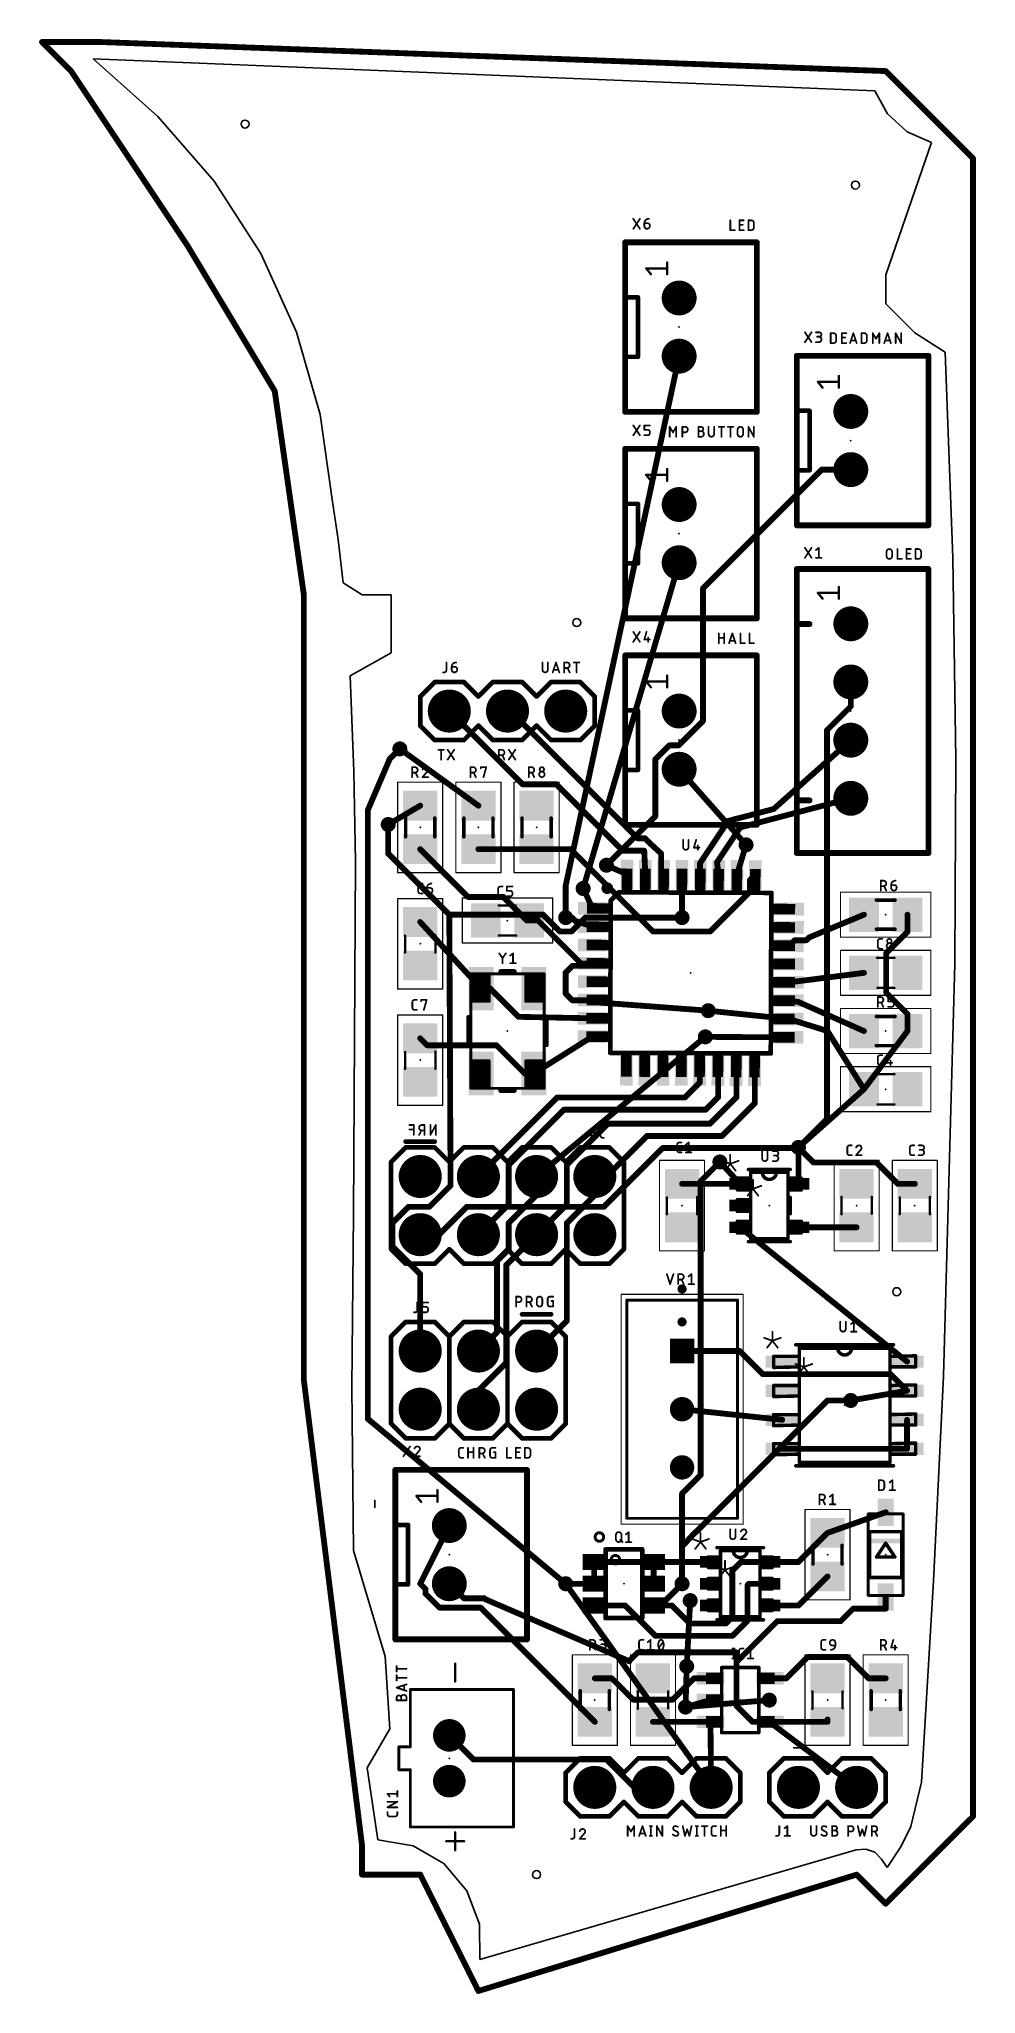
# Model space of a CAD drawing. Extents: x -61.1 to -20.2, y -31.9 to 53.5.
import ezdxf

# ---------------------------------------------------------------- set-up
doc = ezdxf.new("R2010")
doc.units = 0
for name, color, linetype in [('1', 12, 'CONTINUOUS'), ('16', 132, 'CONTINUOUS'), ('17', 110, 'CONTINUOUS'), ('18', 110, 'CONTINUOUS'), ('20', 31, 'CONTINUOUS'), ('21', 253, 'CONTINUOUS'), ('22', 253, 'CONTINUOUS'), ('23', 53, 'CONTINUOUS'), ('24', 53, 'CONTINUOUS'), ('25', 253, 'CONTINUOUS'), ('26', 253, 'CONTINUOUS'), ('39', 12, 'CONTINUOUS'), ('51', 253, 'CONTINUOUS'), ('52', 253, 'CONTINUOUS')]:
    doc.layers.add(name, color=color, linetype=linetype)

# ---------------------------------------------------------------- blocks, each defined once
blk = doc.blocks.new('RECT')
blk.add_solid([(-0.5, -0.5), (0.5, -0.5), (-0.5, 0.5), (0.5, 0.5)])
blk = doc.blocks.new('ROUNDP')
at = {"const_width": 0.5}
blk.add_lwpolyline([(0, -0.25, 1), (0, 0.25, 1), (0, -0.25)], format="xyb", dxfattribs=at)
blk = doc.blocks.new('SQUAREP')
blk.add_solid([(-0.5, -0.5), (0.5, -0.5), (-0.5, 0.5), (0.5, 0.5)])
blk = doc.blocks.new('ROUNDV')
at = {"const_width": 0.5}
blk.add_lwpolyline([(0, -0.25, 1), (0, 0.25, 1), (0, -0.25)], format="xyb", dxfattribs=at)

msp = doc.modelspace()

# ---------------------------------------------------------------- linework, layer by layer
at = {"layer": '1', "const_width": 0.254}
for points in [[(-59.69, 52.07), (-60.96, 53.34)], [(-60.96, 53.34), (-58.42, 53.34)], [(-58.42, 53.34), (-24.13, 52.07)], [(-57.15, 48.26), (-59.69, 52.07)], [(-24.13, 52.07), (-22.86, 50.8)], [(-22.86, 50.8), (-20.32, 48.26)], [(-54.61, 44.45), (-57.15, 48.26)], [(-20.32, 48.26), (-20.32, -24.13)], [(-50.8, 38.1), (-54.61, 44.45)], [(-49.53, 29.21), (-50.8, 38.1)], [(-49.53, 21.59), (-49.53, 29.21)], [(-43.18, 24.13), (-39.9794, 20.9294)], [(-40.64, 24.13), (-40.513, 24.13)], [(-34.9576, 18.5746), (-40.513, 24.13)], [(-45.339, 22.479), (-41.91, 20)], [(-25.654, 22.86), (-29.0181, 19.855)], [(-49.53, -5.08), (-49.53, 21.59)], [(-39.9794, 20.9294), (-38.5043, 20.9294)], [(-38.5043, 20.9294), (-35.6089, 18.034)], [(-44.45, 20), (-45.847, 19.177)], [(-29.0181, 19.855), (-30.5716, 19.4461)], [(-25.654, 20.32), (-30.48, 19.05)], [(-31.0058, 19.3319), (-32.2351, 17.4879)], [(-30.48, 19.05), (-31.496, 17.526)], [(-30.7326, 19.4038), (-31.0058, 19.3319)], [(-30.7248, 19.4155), (-30.7326, 19.4038)], [(-30.5716, 19.4461), (-30.7248, 19.4155)], [(-42.3654, 16.0154), (-44.45, 18.1)], [(-41.91, 18.1), (-39.37, 18.1)], [(-39.37, 18.1), (-37.8812, 18.1)], [(-37.8812, 18.1), (-34.2874, 14.5062)], [(-35.6089, 18.034), (-34.671, 18.034)], [(-34.9576, 18.5746), (-34.6369, 18.5746)], [(-34.671, 18.034), (-34.624, 16.9996)], [(-34.6369, 18.5746), (-34.3902, 18.3279)], [(-34.3902, 18.3279), (-33.9354, 17.9127)], [(-33.9354, 17.9127), (-33.9354, 17.1082)], [(-30.226, 18.288), (-30.624, 16.9856)], [(-36.322, 17.399), (-35.424, 17.0023)], [(-33.824, 16.9968), (-33.9354, 17.1082)], [(-33.0284, 16.9896), (-33.024, 16.994)], [(-33.02, 15.113), (-33.0284, 16.9896)], [(-32.2351, 17.4879), (-32.2368, 17.0039)], [(-32.224, 16.9912), (-32.2368, 17.0039)], [(-31.496, 17.526), (-31.424, 16.9884)], [(-30.0651, 16.7417), (-29.824, 16.9828)], [(-37.338, 16.383), (-36.9218, 15.515)], [(-31.7946, 14.5062), (-30.0651, 16.2356)], [(-30.0651, 16.2356), (-30.0651, 16.7417)], [(-40.8243, 16.0154), (-42.3654, 16.0154)], [(-39.7949, 14.986), (-40.8243, 16.0154)], [(-25.08, 15.24), (-27.4633, 14.2501)], [(-23.18, 14.4951), (-23.18, 15.24)], [(-44.45, 14.92), (-41.79, 12.01)], [(-39.69, 14.986), (-39.7949, 14.986)], [(-39.3073, 14.986), (-39.69, 14.986)], [(-37.4247, 13.1034), (-39.3073, 14.986)], [(-38.1, 15.113), (-37.8287, 15.113)], [(-37.8287, 15.113), (-37.6744, 14.9587)], [(-37.6744, 14.9587), (-37.6443, 14.9587)], [(-37.6443, 14.9587), (-36.9246, 14.715)], [(-34.2874, 14.5062), (-31.7946, 14.5062)], [(-24.1094, 13.5657), (-23.18, 14.4951)], [(-28.1037, 14.1236), (-28.3422, 13.885)], [(-27.5898, 14.1236), (-28.1037, 14.1236)], [(-27.4633, 14.2501), (-27.5898, 14.1236)], [(-24.1094, 11.8343), (-24.1094, 13.5657)], [(-38.1027, 12.7105), (-37.8099, 13.0034)], [(-38.1027, 11.7949), (-38.1027, 12.7105)], [(-37.8099, 13.0034), (-37.0418, 13.0034)], [(-36.9417, 13.1034), (-37.4247, 13.1034)], [(-37.0418, 13.0034), (-36.9417, 13.1034)], [(-36.9302, 13.115), (-36.9417, 13.1034)], [(-25.08, 12.7), (-28.3478, 12.285)], [(-41.79, 12.01), (-41.3851, 12.01)], [(-40.1557, 10.7806), (-41.3851, 12.01)], [(-23.18, 10.9049), (-24.1094, 11.8343)], [(-37.81, 11.5022), (-38.1027, 11.7949)], [(-36.9486, 11.5022), (-37.81, 11.5022)], [(-36.9358, 11.515), (-36.9486, 11.5022)], [(-36.9358, 11.515), (-36.8404, 11.4196)], [(-36.8404, 11.4196), (-36.8404, 11.4196)], [(-31.877, 11.049), (-36.8404, 11.4196)], [(-28.3534, 10.685), (-31.877, 11.049)], [(-27.94, 11.43), (-28.3506, 11.485)], [(-25.08, 10.16), (-27.94, 11.43)], [(-36.9386, 10.715), (-40.1557, 10.7806)], [(-37.0042, 10.7806), (-36.9386, 10.715)], [(-26.67, 10.16), (-28.3534, 10.685)], [(-25.08, 7.62), (-26.67, 10.16)], [(-25.08, 7.62), (-23.18, 10.16)], [(-23.18, 10.16), (-23.18, 10.9049)], [(-44.45, 9.84), (-44.1494, 9.5394)], [(-44.1494, 9.5394), (-41.1243, 9.5394)], [(-41.1243, 9.5394), (-39.8949, 8.31)], [(-39.49, 8.31), (-36.9413, 9.915)], [(-32.004, 9.906), (-28.3562, 9.885)], [(-39.8949, 8.31), (-39.49, 8.31)], [(-32.2416, 7.9124), (-32.8923, 7.2617)], [(-32.254, 8.406), (-32.2416, 8.3936)], [(-32.2416, 8.3936), (-32.2416, 7.9124)], [(-31.454, 8.4032), (-31.4417, 8.391)], [(-31.4417, 8.391), (-31.4417, 7.2745)], [(-30.654, 8.4004), (-30.6419, 8.3883)], [(-30.6419, 8.3883), (-30.6419, 7.2715)], [(-29.854, 8.3977), (-29.8418, 8.3854)], [(-29.8418, 8.3854), (-29.8418, 7.0148)], [(-27.94, 5.08), (-25.08, 7.62)], [(-38.4713, 7.2617), (-41.91, 3.823)], [(-32.8923, 7.2617), (-38.4713, 7.2617)], [(-38.3271, 6.5771), (-38.176, 6.7283)], [(-38.176, 6.7283), (-31.9879, 6.7283)], [(-31.9879, 6.7283), (-31.4417, 7.2745)], [(-30.8312, 7.0822), (-31.8003, 6.1131)], [(-29.8418, 7.0148), (-31.2769, 5.5797)], [(-30.6419, 7.2715), (-30.8312, 7.0822)], [(-38.3271, 6.5771), (-40.5892, 4.315)], [(-38.2577, 6.6465), (-38.3271, 6.5771)], [(-36.2511, 6.1131), (-38.0492, 4.315)], [(-31.8003, 6.1131), (-36.2511, 6.1131)], [(-34.5523, 5.5797), (-36.322, 3.81)], [(-31.2769, 5.5797), (-34.5523, 5.5797)], [(-27.9337, 3.49), (-27.94, 5.08)], [(-27.2794, 4.4194), (-27.94, 5.08)], [(-40.5892, 4.315), (-40.5892, 2.5908)], [(-38.0492, 4.315), (-38.0492, 2.5908)], [(-31.369, 4.445), (-30.4864, 3.49)], [(-24.5343, 4.4194), (-27.2794, 4.4194)], [(-23.6049, 3.49), (-24.5343, 4.4194)], [(-41.91, 3.81), (-41.91, 3.823)], [(-39.37, 2.9942), (-39.37, 3.81)], [(-36.83, 2.9942), (-36.83, 3.81)], [(-36.322, 3.81), (-36.83, 3.81)], [(-33.02, 3.49), (-30.4864, 3.49)], [(-22.86, 3.49), (-23.6049, 3.49)], [(-40.5892, 2.5908), (-41.91, 1.27)], [(-40.5892, 1.775), (-39.37, 2.9942)], [(-38.0492, 2.5908), (-39.37, 1.27)], [(-38.0492, 1.775), (-36.83, 2.9942)], [(-40.5892, 0.6255), (-40.5892, 1.775)], [(-38.0492, -2.4892), (-38.0492, 1.775)], [(-23.1981, -4.2736), (-30.4864, 1.59)], [(-27.9337, 1.59), (-25.4, 1.59)], [(-40.6908, -0.0508), (-39.37, 1.27)], [(-41.0972, 0.1175), (-40.5892, 0.6255)], [(-41.0972, -2.9972), (-41.0972, 0.1175)], [(-40.6908, -4.315), (-40.6908, -0.0508)], [(-39.37, -3.81), (-38.0492, -2.4892)], [(-41.91, -3.81), (-41.0972, -2.9972)], [(-41.91, -5.5342), (-40.6908, -4.315)], [(-30.502, -3.81), (-33.02, -3.81)], [(-29.4924, -4.8197), (-30.502, -3.81)], [(-46.99, -25.4), (-49.53, -5.08)], [(-23.922, -4.8197), (-29.4924, -4.8197)], [(-23.1981, -5.5436), (-23.922, -4.8197)], [(-41.91, -6.35), (-41.91, -5.5342)], [(-23.1981, -5.5436), (-25.654, -5.969)], [(-33.02, -6.35), (-28.6464, -6.8136)], [(-23.1981, -6.8136), (-23.1981, -8.0836)], [(-23.1981, -8.0836), (-28.6464, -8.0836)], [(-26.67, -11.75), (-24.13, -10.85)], [(-43.18, -11.43), (-44.45, -13.97)], [(-27.94, -13.02), (-26.67, -11.75)], [(-36.86, -13.02), (-34.26, -13.02)], [(-36.86, -13.02), (-36.86, -13.97)], [(-34.26, -13.02), (-34.26, -13.97)], [(-34.26, -13.02), (-31.7945, -13.02)], [(-30.8229, -13.3971), (-30.4458, -13.02)], [(-30.8229, -15.4167), (-30.8229, -13.3971)], [(-30.4458, -13.02), (-29.1655, -13.02)], [(-29.1655, -13.02), (-27.94, -13.02)], [(-27.94, -14.92), (-26.67, -13.65)], [(-44.45, -13.97), (-44.2214, -14.1986)], [(-44.2214, -14.1986), (-44.2214, -14.4014)], [(-44.2214, -14.4014), (-43.6114, -15.0114)], [(-43.18, -13.97), (-42.545, -14.605)], [(-42.545, -14.605), (-41.6503, -14.605)], [(-41.6503, -14.605), (-41.6083, -14.6469)], [(-36.86, -13.97), (-38.1, -13.97)], [(-33.02, -13.9751), (-33.9649, -14.92)], [(-33.02, -13.9751), (-33.02, -13.97)], [(-30.099, -13.97), (-30.1625, -14.0335)], [(-30.1625, -14.0335), (-30.1625, -15.5851)], [(-29.1655, -13.97), (-30.099, -13.97)], [(-24.13, -15.058), (-24.13, -14.55)], [(-43.6114, -15.0114), (-41.8186, -15.0114)], [(-41.8186, -15.0114), (-36.83, -20)], [(-41.6083, -14.6469), (-35.3194, -17.3557)], [(-35.5051, -14.92), (-36.86, -14.92)], [(-34.1843, -16.2408), (-35.5051, -14.92)], [(-34.26, -14.92), (-33.4659, -14.92)], [(-34.26, -14.92), (-33.9649, -14.92)], [(-33.4659, -14.92), (-32.6785, -15.7074)], [(-31.1136, -15.7074), (-30.8229, -15.4167)], [(-29.1655, -14.92), (-27.94, -14.92)], [(-26.0985, -15.6064), (-25.5501, -15.058)], [(-24.13, -15.058), (-25.5501, -15.058)], [(-30.8182, -16.2408), (-34.1843, -16.2408)], [(-32.6785, -15.7074), (-31.1136, -15.7074)], [(-30.1625, -15.5851), (-30.8182, -16.2408)], [(-30.6466, -17.3904), (-28.8626, -15.6064)], [(-28.8626, -15.6064), (-26.0985, -15.6064)], [(-35.3194, -17.3343), (-34.9525, -16.9674)], [(-34.9525, -16.9674), (-30.6466, -16.9674)], [(-30.6466, -16.9674), (-30.6466, -18.0254)], [(-28.4651, -18.1), (-27.5357, -17.1706)], [(-27.5357, -17.1706), (-25.8043, -17.1706)], [(-25.8043, -17.1706), (-24.8749, -18.1)], [(-35.3194, -17.3557), (-35.3194, -17.3343)], [(-30.6466, -17.3904), (-30.6466, -18.0254)], [(-30.6466, -18.0254), (-30.6466, -19.2954)], [(-36.0851, -18.1), (-36.83, -18.1)], [(-35.1557, -19.0294), (-36.0851, -18.1)], [(-32.4949, -18.1), (-33.4243, -19.0294)], [(-31.78, -18.1), (-32.4949, -18.1)], [(-29.18, -18.1), (-28.4651, -18.1)], [(-24.8749, -18.1), (-24.13, -18.1)], [(-33.4243, -19.0294), (-35.1557, -19.0294)], [(-32.8676, -19.3548), (-31.78, -19.05)], [(-29.942, -20), (-30.6466, -19.2954)], [(-43.18, -20.59), (-42.1292, -21.6408)], [(-34.29, -20), (-31.78, -20)], [(-31.78, -20), (-31.75, -22.86)], [(-29.942, -20), (-29.21, -20)], [(-29.21, -20), (-29.18, -20)], [(-25.4, -22.86), (-29.21, -20)], [(-26.67, -20), (-29.18, -20)], [(-26.67, -20), (-26.67, -19.8951)], [(-42.1292, -21.6408), (-36.325, -21.6408)], [(-36.325, -21.6408), (-35.1058, -22.86)], [(-35.1058, -22.86), (-34.29, -22.86)], [(-20.32, -24.13), (-24.13, -27.94)], [(-46.99, -26.67), (-46.99, -25.4)], [(-44.45, -26.67), (-46.99, -26.67)], [(-43.18, -29.21), (-44.45, -26.67)], [(-25.4, -26.67), (-41.91, -31.75)], [(-24.13, -27.94), (-25.4, -26.67)], [(-41.91, -31.75), (-43.18, -29.21)]]:
    msp.add_lwpolyline(points, dxfattribs=at)
at = {"layer": '1', "const_width": 0.127}
for points in [[(-60.9151, 53.3849, 1), (-61.0049, 53.2951)], [(-60.96, 53.4035, 1), (-60.96, 53.2765)], [(-58.4176, 53.4035, 1), (-58.4224, 53.2765)], [(-58.42, 53.2765, 1), (-58.42, 53.4035)], [(-59.6372, 52.1052, 1), (-59.7428, 52.0348)], [(-59.7349, 52.0251, 1), (-59.6451, 52.1149)], [(-24.0851, 52.1149, 1), (-24.1749, 52.0251)], [(-24.1324, 52.0065, 1), (-24.1276, 52.1335)], [(-22.8151, 50.8449, 1), (-22.9049, 50.7551)], [(-22.9049, 50.7551, 1), (-22.8151, 50.8449)], [(-57.0972, 48.2952, 1), (-57.2028, 48.2248)], [(-57.2028, 48.2248, 1), (-57.0972, 48.2952)], [(-20.2565, 48.26, 1), (-20.3835, 48.26)], [(-20.3649, 48.2151, 1), (-20.2751, 48.3049)], [(-54.5555, 44.4827, 1), (-54.6645, 44.4173)], [(-54.6628, 44.4148, 1), (-54.5572, 44.4852)], [(-50.7371, 38.109, 1), (-50.8629, 38.091)], [(-50.8545, 38.0673, 1), (-50.7455, 38.1327)], [(-49.4665, 29.21, 1), (-49.5935, 29.21)], [(-49.5929, 29.201, 1), (-49.4671, 29.219)], [(-43.1351, 24.1749, 1), (-43.2249, 24.0851)], [(-40.64, 24.1935, 1), (-40.64, 24.0665)], [(-40.4681, 24.1749, 1), (-40.5579, 24.0851)], [(-40.513, 24.0665, 1), (-40.513, 24.1935)], [(-45.3018, 22.5305, 1), (-45.3762, 22.4275)], [(-25.6117, 22.8126, 1), (-25.6963, 22.9074)], [(-49.4665, 21.59, 1), (-49.5935, 21.59)], [(-49.5935, 21.59, 1), (-49.4665, 21.59)], [(-39.9794, 20.9929, 1), (-39.9794, 20.8659)], [(-40.0243, 20.8845, 1), (-39.9345, 20.9743)], [(-38.4594, 20.9743, 1), (-38.5492, 20.8845)], [(-38.5043, 20.8659, 1), (-38.5043, 20.9929)], [(-44.4178, 19.9453, 1), (-44.4822, 20.0547)], [(-41.9472, 19.9485, 1), (-41.8728, 20.0515)], [(-29.0604, 19.9023, 1), (-28.9758, 19.8076)], [(-29.0019, 19.7935, 1), (-29.0342, 19.9164)], [(-25.6378, 20.2586, 1), (-25.6702, 20.3814)], [(-45.8792, 19.2317, 1), (-45.8148, 19.1223)], [(-31.022, 19.3933, 1), (-30.9896, 19.2705)], [(-30.953, 19.2966, 1), (-31.0586, 19.3671)], [(-30.7854, 19.439, 1), (-30.6798, 19.3685)], [(-30.7372, 19.4778, 1), (-30.7123, 19.3532)], [(-30.6719, 19.3803, 1), (-30.7776, 19.4507)], [(-30.7164, 19.3424, 1), (-30.7488, 19.4652)], [(-30.5878, 19.5075, 1), (-30.5555, 19.3847)], [(-30.5592, 19.3839, 1), (-30.5841, 19.5084)], [(-30.4962, 19.1114, 1), (-30.4638, 18.9886)], [(-30.4272, 19.0148, 1), (-30.5328, 19.0852)], [(-44.4051, 18.1449, 1), (-44.4949, 18.0551)], [(-41.91, 18.1635, 1), (-41.91, 18.0365)], [(-39.37, 18.1635, 1), (-39.37, 18.0365)], [(-39.37, 18.0365, 1), (-39.37, 18.1635)], [(-37.8362, 18.1449, 1), (-37.9261, 18.0551)], [(-37.8812, 18.0365, 1), (-37.8812, 18.1635)], [(-35.6089, 18.0975, 1), (-35.6089, 17.9705)], [(-35.6538, 17.9891, 1), (-35.564, 18.0789)], [(-34.9576, 18.6381, 1), (-34.9576, 18.5111)], [(-35.0025, 18.5297, 1), (-34.9127, 18.6195)], [(-34.6076, 18.0369, 1), (-34.7344, 18.0311)], [(-34.592, 18.6195, 1), (-34.6818, 18.5297)], [(-34.671, 17.9705, 1), (-34.671, 18.0975)], [(-34.6369, 18.5111, 1), (-34.6369, 18.6381)], [(-34.3473, 18.3748, 1), (-34.433, 18.281)], [(-34.4351, 18.283, 1), (-34.3453, 18.3728)], [(-33.8719, 17.9127, 1), (-33.9989, 17.9127)], [(-33.9782, 17.8658, 1), (-33.8926, 17.9596)], [(-30.1653, 18.2694, 1), (-30.2867, 18.3066)], [(-36.2963, 17.4571, 1), (-36.3477, 17.3409)], [(-35.4497, 16.9443, 1), (-35.3983, 17.0604)], [(-33.8905, 17.1531, 1), (-33.9803, 17.0633)], [(-33.9989, 17.1082, 1), (-33.8719, 17.1082)], [(-33.8689, 16.9519, 1), (-33.7791, 17.0417)], [(-32.9649, 16.9898, 1), (-33.0919, 16.9893)], [(-33.0733, 17.0345, 1), (-32.9835, 16.9447)], [(-32.9791, 16.9491, 1), (-33.0689, 17.0389)], [(-32.1919, 17.0488, 1), (-32.2817, 16.959)], [(-32.1716, 17.4877, 1), (-32.2986, 17.4882)], [(-32.2879, 17.5232, 1), (-32.1822, 17.4527)], [(-32.2689, 16.9463, 1), (-32.1791, 17.0361)], [(-31.4331, 17.5344, 1), (-31.5589, 17.5176)], [(-31.5488, 17.5612, 1), (-31.4432, 17.4908)], [(-29.7791, 16.9379, 1), (-29.8689, 17.0277)], [(-37.2807, 16.4105, 1), (-37.3953, 16.3555)], [(-34.6874, 16.9967, 1), (-34.5606, 17.0024)], [(-32.3003, 17.0041, 1), (-32.1733, 17.0037)], [(-31.487, 16.98, 1), (-31.3611, 16.9968)], [(-30.6848, 17.0041, 1), (-30.5633, 16.967)], [(-30.0016, 16.7417, 1), (-30.1286, 16.7417)], [(-30.11, 16.7866, 1), (-30.0202, 16.6968)], [(-30.1286, 16.2356, 1), (-30.0016, 16.2356)], [(-30.0202, 16.1907, 1), (-30.11, 16.2805)], [(-42.3654, 16.0789, 1), (-42.3654, 15.9519)], [(-42.4103, 15.9705, 1), (-42.3205, 16.0603)], [(-40.7794, 16.0603, 1), (-40.8692, 15.9705)], [(-40.8243, 15.9519, 1), (-40.8243, 16.0789)], [(-36.9791, 15.4875, 1), (-36.8645, 15.5424)], [(-25.0556, 15.1814, 1), (-25.1044, 15.2986)], [(-23.1165, 15.24, 1), (-23.2435, 15.24)], [(-44.4031, 14.9628, 1), (-44.4969, 14.8772)], [(-39.7949, 15.0495, 1), (-39.7949, 14.9225)], [(-39.8398, 14.9411, 1), (-39.75, 15.0309)], [(-39.69, 15.0495, 1), (-39.69, 14.9225)], [(-39.69, 14.9225, 1), (-39.69, 15.0495)], [(-39.2624, 15.0309, 1), (-39.3522, 14.9411)], [(-39.3073, 14.9225, 1), (-39.3073, 15.0495)], [(-38.1, 15.1765, 1), (-38.1, 15.0495)], [(-37.7838, 15.1579, 1), (-37.8736, 15.0681)], [(-37.8287, 15.0495, 1), (-37.8287, 15.1765)], [(-37.6744, 15.0222, 1), (-37.6744, 14.8952)], [(-37.7193, 14.9138, 1), (-37.6295, 15.0036)], [(-37.6239, 15.0188, 1), (-37.6647, 14.8985)], [(-37.6443, 14.8952, 1), (-37.6443, 15.0222)], [(-36.945, 14.6548, 1), (-36.9042, 14.7751)], [(-34.2874, 14.5697, 1), (-34.2874, 14.4427)], [(-34.3323, 14.4613, 1), (-34.2424, 14.5511)], [(-33.0835, 15.1127, 1), (-32.9565, 15.1133)], [(-31.8395, 14.5511, 1), (-31.7497, 14.4613)], [(-31.7946, 14.4427, 1), (-31.7946, 14.5697)], [(-23.2435, 14.4951, 1), (-23.1165, 14.4951)], [(-23.1351, 14.4502, 1), (-23.2249, 14.54)], [(-28.3871, 13.9299, 1), (-28.2973, 13.8401)], [(-28.1037, 14.1871, 1), (-28.1037, 14.0601)], [(-28.0587, 14.0787, 1), (-28.1486, 14.1685)], [(-27.6347, 14.1685, 1), (-27.5449, 14.0787)], [(-27.5898, 14.0601, 1), (-27.5898, 14.1871)], [(-27.4876, 14.3087, 1), (-27.4389, 14.1914)], [(-27.4184, 14.2052, 1), (-27.5082, 14.295)], [(-24.0459, 13.5657, 1), (-24.1729, 13.5657)], [(-24.1543, 13.6106, 1), (-24.0645, 13.5208)], [(-38.0392, 12.7105, 1), (-38.1662, 12.7105)], [(-38.1476, 12.7554, 1), (-38.0578, 12.6656)], [(-37.8099, 13.0669, 1), (-37.8099, 12.9399)], [(-37.765, 12.9585, 1), (-37.8548, 13.0483)], [(-37.4247, 13.1669, 1), (-37.4247, 13.0399)], [(-37.4696, 13.0585, 1), (-37.3798, 13.1483)], [(-37.0867, 13.0483, 1), (-36.9969, 12.9585)], [(-37.0418, 12.9399, 1), (-37.0418, 13.0669)], [(-36.9866, 13.1483, 1), (-36.8968, 13.0585)], [(-36.8968, 13.0585, 1), (-36.9866, 13.1483)], [(-36.8853, 13.0701, 1), (-36.9751, 13.1599)], [(-36.9417, 13.0399, 1), (-36.9417, 13.1669)], [(-25.072, 12.637, 1), (-25.088, 12.763)], [(-41.79, 12.0735, 1), (-41.79, 11.9465)], [(-41.8369, 11.9672, 1), (-41.7431, 12.0528)], [(-41.3402, 12.0549, 1), (-41.43, 11.9651)], [(-41.3851, 11.9465, 1), (-41.3851, 12.0735)], [(-28.3558, 12.348, 1), (-28.3398, 12.222)], [(-24.0645, 11.8792, 1), (-24.1543, 11.7894)], [(-38.0578, 11.8398, 1), (-38.1476, 11.75)], [(-38.1662, 11.7949, 1), (-38.0392, 11.7949)], [(-37.81, 11.5657, 1), (-37.81, 11.4387)], [(-37.8549, 11.4573, 1), (-37.7651, 11.5471)], [(-36.9935, 11.5471, 1), (-36.9037, 11.4573)], [(-36.8909, 11.5599, 1), (-36.9807, 11.4701)], [(-36.8909, 11.4701, 1), (-36.9807, 11.5599)], [(-36.9486, 11.4387, 1), (-36.9486, 11.5657)], [(-36.7955, 11.4645, 1), (-36.8853, 11.3747)], [(-36.8357, 11.4829, 1), (-36.8451, 11.3563)], [(-36.8853, 11.3747, 1), (-36.7955, 11.4645)], [(-36.8853, 11.3747, 1), (-36.7955, 11.4645)], [(-31.8705, 11.1122, 1), (-31.8835, 10.9858)], [(-31.8817, 10.9857, 1), (-31.8723, 11.1123)], [(-28.3422, 11.548, 1), (-28.359, 11.4221)], [(-27.9142, 11.488, 1), (-27.9658, 11.372)], [(-27.9484, 11.3671, 1), (-27.9316, 11.4929)], [(-24.1729, 11.8343, 1), (-24.0459, 11.8343)], [(-40.1544, 10.8441, 1), (-40.157, 10.7171)], [(-40.2006, 10.7357, 1), (-40.1108, 10.8255)], [(-36.9593, 10.8255, 1), (-37.0491, 10.7357)], [(-36.9835, 10.6701, 1), (-36.8937, 10.7599)], [(-36.9398, 10.6515, 1), (-36.9373, 10.7785)], [(-28.3345, 10.7456, 1), (-28.3723, 10.6244)], [(-28.3599, 10.6219, 1), (-28.3469, 10.7482)], [(-26.6162, 10.1937, 1), (-26.7238, 10.1263)], [(-26.6889, 10.0994, 1), (-26.6511, 10.2206)], [(-25.1058, 10.102, 1), (-25.0542, 10.218)], [(-23.1165, 10.9049, 1), (-23.2435, 10.9049)], [(-23.1292, 10.122, 1), (-23.2308, 10.198)], [(-23.2249, 10.86, 1), (-23.1351, 10.9498)], [(-44.4051, 9.8849, 1), (-44.4949, 9.7951)], [(-44.1494, 9.6029, 1), (-44.1494, 9.4759)], [(-44.1943, 9.4945, 1), (-44.1045, 9.5843)], [(-41.0794, 9.5843, 1), (-41.1692, 9.4945)], [(-41.1243, 9.4759, 1), (-41.1243, 9.6029)], [(-36.9075, 9.8613, 1), (-36.9752, 9.9687)], [(-32.0036, 9.9695, 1), (-32.0044, 9.8425)], [(-28.3566, 9.8215, 1), (-28.3558, 9.9485)], [(-23.2435, 10.16, 1), (-23.1165, 10.16)], [(-39.8949, 8.3735, 1), (-39.8949, 8.2465)], [(-39.9398, 8.2651, 1), (-39.85, 8.3549)], [(-39.5238, 8.3637, 1), (-39.4562, 8.2563)], [(-39.49, 8.2465, 1), (-39.49, 8.3735)], [(-32.2091, 8.4509, 1), (-32.2989, 8.3611)], [(-32.1781, 8.3936, 1), (-32.3051, 8.3936)], [(-32.3051, 7.9124, 1), (-32.1781, 7.9124)], [(-32.2865, 8.3487, 1), (-32.1967, 8.4385)], [(-32.1967, 7.8675, 1), (-32.2865, 7.9573)], [(-31.4091, 8.4481, 1), (-31.4989, 8.3583)], [(-31.3782, 8.391, 1), (-31.5052, 8.391)], [(-31.4866, 8.3461, 1), (-31.3968, 8.4359)], [(-30.6091, 8.4453, 1), (-30.6989, 8.3555)], [(-30.5784, 8.3883, 1), (-30.7054, 8.3883)], [(-30.6868, 8.3434, 1), (-30.597, 8.4332)], [(-29.8091, 8.4426, 1), (-29.8989, 8.3527)], [(-29.7783, 8.3854, 1), (-29.9053, 8.3854)], [(-29.8867, 8.3405, 1), (-29.7969, 8.4303)], [(-25.1308, 7.658, 1), (-25.0292, 7.582)], [(-25.1338, 7.5863, 1), (-25.0262, 7.6537)], [(-25.0378, 7.5725, 1), (-25.1222, 7.6675)], [(-38.4713, 7.3252, 1), (-38.4713, 7.1982)], [(-38.4264, 7.2168, 1), (-38.5162, 7.3066)], [(-38.176, 6.7918, 1), (-38.176, 6.6648)], [(-38.1311, 6.6834, 1), (-38.2209, 6.7732)], [(-32.9372, 7.3066, 1), (-32.8474, 7.2168)], [(-32.8923, 7.1982, 1), (-32.8923, 7.3252)], [(-32.0328, 6.7732, 1), (-31.943, 6.6834)], [(-31.9879, 6.6648, 1), (-31.9879, 6.7918)], [(-31.5052, 7.2745, 1), (-31.3782, 7.2745)], [(-31.3968, 7.2296, 1), (-31.4866, 7.3194)], [(-30.8761, 7.1271, 1), (-30.7863, 7.0373)], [(-30.7863, 7.0373, 1), (-30.8761, 7.1271)], [(-30.7054, 7.2715, 1), (-30.5784, 7.2715)], [(-30.597, 7.2266, 1), (-30.6868, 7.3164)], [(-29.9053, 7.0148, 1), (-29.7783, 7.0148)], [(-29.7969, 6.9699, 1), (-29.8867, 7.0597)], [(-38.372, 6.622, 1), (-38.2822, 6.5322)], [(-38.372, 6.622, 1), (-38.2822, 6.5322)], [(-38.2822, 6.5322, 1), (-38.372, 6.622)], [(-38.2128, 6.6016, 1), (-38.3026, 6.6914)], [(-36.2511, 6.1766, 1), (-36.2511, 6.0496)], [(-36.2062, 6.0682, 1), (-36.296, 6.158)], [(-31.8452, 6.158, 1), (-31.7554, 6.0682)], [(-31.8003, 6.0496, 1), (-31.8003, 6.1766)], [(-34.5523, 5.6432, 1), (-34.5523, 5.5162)], [(-34.5074, 5.5348, 1), (-34.5972, 5.6246)], [(-31.3218, 5.6246, 1), (-31.232, 5.5348)], [(-31.2769, 5.5162, 1), (-31.2769, 5.6432)], [(-27.8765, 5.0803, 1), (-28.0035, 5.0797)], [(-27.8951, 5.1249, 1), (-27.9849, 5.0351)], [(-27.9822, 5.1275, 1), (-27.8978, 5.0325)], [(-40.5257, 4.315, 1), (-40.6527, 4.315)], [(-40.6341, 4.3599, 1), (-40.5443, 4.2701)], [(-37.9857, 4.315, 1), (-38.1127, 4.315)], [(-38.0941, 4.3599, 1), (-38.0043, 4.2701)], [(-31.3224, 4.4881, 1), (-31.4156, 4.4019)], [(-27.2794, 4.4829, 1), (-27.2794, 4.3559)], [(-27.3243, 4.3745, 1), (-27.2345, 4.4643)], [(-24.4894, 4.4643, 1), (-24.5792, 4.3745)], [(-24.5343, 4.3559, 1), (-24.5343, 4.4829)], [(-41.8465, 3.823, 1), (-41.9735, 3.823)], [(-41.9549, 3.8679, 1), (-41.8651, 3.778)], [(-41.9735, 3.81, 1), (-41.8465, 3.81)], [(-39.3065, 3.81, 1), (-39.4335, 3.81)], [(-36.7665, 3.81, 1), (-36.8935, 3.81)], [(-36.83, 3.8735, 1), (-36.83, 3.7465)], [(-36.3669, 3.8549, 1), (-36.2771, 3.7651)], [(-36.322, 3.7465, 1), (-36.322, 3.8735)], [(-33.02, 3.5535, 1), (-33.02, 3.4265)], [(-30.533, 3.4469, 1), (-30.4397, 3.5331)], [(-30.4864, 3.4265, 1), (-30.4864, 3.5535)], [(-27.9971, 3.4897, 1), (-27.8702, 3.4903)], [(-23.6049, 3.5535, 1), (-23.6049, 3.4265)], [(-23.6498, 3.4451, 1), (-23.56, 3.5349)], [(-22.86, 3.4265, 1), (-22.86, 3.5535)], [(-40.6527, 2.5908, 1), (-40.5257, 2.5908)], [(-40.5443, 2.5459, 1), (-40.6341, 2.6357)], [(-39.4335, 2.9942, 1), (-39.3065, 2.9942)], [(-39.3251, 2.9493, 1), (-39.4149, 3.0391)], [(-38.1127, 2.5908, 1), (-37.9857, 2.5908)], [(-38.0043, 2.5459, 1), (-38.0941, 2.6357)], [(-36.8935, 2.9942, 1), (-36.7665, 2.9942)], [(-36.7851, 2.9493, 1), (-36.8749, 3.0391)], [(-40.5257, 1.775, 1), (-40.6527, 1.775)], [(-40.6341, 1.8199, 1), (-40.5443, 1.7301)], [(-37.9857, 1.775, 1), (-38.1127, 1.775)], [(-38.0941, 1.8199, 1), (-38.0043, 1.7301)], [(-30.4465, 1.6395, 1), (-30.5262, 1.5405)], [(-27.9337, 1.6535, 1), (-27.9337, 1.5265)], [(-25.4, 1.5265, 1), (-25.4, 1.6535)], [(-41.9549, 1.3149, 1), (-41.8651, 1.2251)], [(-39.4149, 1.3149, 1), (-39.3251, 1.2251)], [(-39.3251, 1.2251, 1), (-39.4149, 1.3149)], [(-41.0337, 0.1175, 1), (-41.1607, 0.1175)], [(-41.1421, 0.1624, 1), (-41.0523, 0.0726)], [(-40.6273, -0.0508, 1), (-40.7543, -0.0508)], [(-40.7357, -0.0059, 1), (-40.6459, -0.0957)], [(-40.6527, 0.6255, 1), (-40.5257, 0.6255)], [(-40.5443, 0.5806, 1), (-40.6341, 0.6704)], [(-38.1127, -2.4892, 1), (-37.9857, -2.4892)], [(-38.0043, -2.5341, 1), (-38.0941, -2.4443)], [(-41.1607, -2.9972, 1), (-41.0337, -2.9972)], [(-41.0523, -3.0421, 1), (-41.1421, -2.9523)], [(-41.9549, -3.7651, 1), (-41.8651, -3.8549)], [(-40.7543, -4.315, 1), (-40.6273, -4.315)], [(-40.6459, -4.3599, 1), (-40.7357, -4.2701)], [(-39.4149, -3.7651, 1), (-39.3251, -3.8549)], [(-33.02, -3.7465, 1), (-33.02, -3.8735)], [(-30.4571, -3.7651, 1), (-30.5469, -3.8549)], [(-30.502, -3.8735, 1), (-30.502, -3.7465)], [(-23.2379, -4.323, 1), (-23.1583, -4.2241)], [(-49.467, -5.0721, 1), (-49.593, -5.0879)], [(-49.5935, -5.08, 1), (-49.4665, -5.08)], [(-29.4924, -4.7561, 1), (-29.4924, -4.8832)], [(-29.5373, -4.8646, 1), (-29.4475, -4.7747)], [(-23.8771, -4.7747, 1), (-23.9669, -4.8646)], [(-23.922, -4.8832, 1), (-23.922, -4.7561)], [(-41.8465, -5.5342, 1), (-41.9735, -5.5342)], [(-41.9549, -5.4893, 1), (-41.8651, -5.5791)], [(-25.6648, -5.9064, 1), (-25.6432, -6.0316)], [(-23.243, -5.5885, 1), (-23.1532, -5.4986)], [(-23.1872, -5.6061, 1), (-23.2089, -5.481)], [(-41.9735, -6.35, 1), (-41.8465, -6.35)], [(-33.0133, -6.2869, 1), (-33.0267, -6.4131)], [(-28.6531, -6.8767, 1), (-28.6397, -6.7504)], [(-23.1346, -6.8136, 1), (-23.2616, -6.8136)], [(-28.6464, -8.0201, 1), (-28.6464, -8.1471)], [(-23.2616, -8.0836, 1), (-23.1346, -8.0836)], [(-23.1981, -8.1471, 1), (-23.1981, -8.0201)], [(-24.1088, -10.9099, 1), (-24.1512, -10.7901)], [(-43.1232, -11.4584, 1), (-43.2368, -11.4016)], [(-26.6912, -11.6901, 1), (-26.6488, -11.8099)], [(-26.6251, -11.7949, 1), (-26.7149, -11.7051)], [(-36.86, -12.9565, 1), (-36.86, -13.0835)], [(-36.7965, -13.02, 1), (-36.9235, -13.02)], [(-34.1965, -13.02, 1), (-34.3235, -13.02)], [(-34.26, -12.9565, 1), (-34.26, -13.0835)], [(-34.26, -13.0835, 1), (-34.26, -12.9565)], [(-31.7945, -13.0835, 1), (-31.7945, -12.9565)], [(-30.7594, -13.3971, 1), (-30.8864, -13.3971)], [(-30.8678, -13.3522, 1), (-30.778, -13.442)], [(-30.4458, -12.9565, 1), (-30.4458, -13.0835)], [(-30.4009, -13.0649, 1), (-30.4907, -12.9751)], [(-29.1655, -12.9565, 1), (-29.1655, -13.0835)], [(-29.1655, -13.0835, 1), (-29.1655, -12.9565)], [(-27.9849, -12.9751, 1), (-27.8951, -13.0649)], [(-27.94, -13.0835, 1), (-27.94, -12.9565)], [(-26.6251, -13.6949, 1), (-26.7149, -13.6051)], [(-44.4051, -13.9251, 1), (-44.4949, -14.0149)], [(-44.5068, -13.9416, 1), (-44.3932, -13.9984)], [(-44.1579, -14.1986, 1), (-44.2849, -14.1986)], [(-44.1765, -14.3565, 1), (-44.2663, -14.4463)], [(-44.2849, -14.4014, 1), (-44.1579, -14.4014)], [(-44.2663, -14.2435, 1), (-44.1765, -14.1537)], [(-43.1351, -13.9251, 1), (-43.2249, -14.0149)], [(-42.545, -14.5415, 1), (-42.545, -14.6685)], [(-42.5899, -14.6499, 1), (-42.5001, -14.5601)], [(-41.6054, -14.5601, 1), (-41.6952, -14.6499)], [(-41.6503, -14.6685, 1), (-41.6503, -14.5415)], [(-38.1, -13.9065, 1), (-38.1, -14.0335)], [(-36.9235, -13.97, 1), (-36.7965, -13.97)], [(-36.86, -14.0335, 1), (-36.86, -13.9065)], [(-34.3235, -13.97, 1), (-34.1965, -13.97)], [(-32.9565, -13.97, 1), (-33.0835, -13.97)], [(-33.0835, -13.9751, 1), (-32.9565, -13.9751)], [(-32.9751, -14.02, 1), (-33.0649, -13.9302)], [(-30.099, -14.0335, 1), (-30.226, -14.0335)], [(-30.2074, -13.9886, 1), (-30.1176, -14.0784)], [(-30.099, -13.9065, 1), (-30.099, -14.0335)], [(-30.0541, -14.0149, 1), (-30.1439, -13.9251)], [(-29.1655, -14.0335, 1), (-29.1655, -13.9065)], [(-24.0665, -14.55, 1), (-24.1935, -14.55)], [(-43.6114, -14.9479, 1), (-43.6114, -15.0749)], [(-43.6563, -15.0563, 1), (-43.5665, -14.9665)], [(-41.7737, -14.9665, 1), (-41.8635, -15.0563)], [(-41.8186, -15.0749, 1), (-41.8186, -14.9479)], [(-41.5832, -14.5886, 1), (-41.6334, -14.7053)], [(-41.6532, -14.6918, 1), (-41.5634, -14.602)], [(-36.86, -14.8565, 1), (-36.86, -14.9835)], [(-35.4602, -14.8751, 1), (-35.55, -14.9649)], [(-35.5051, -14.9835, 1), (-35.5051, -14.8565)], [(-34.26, -14.8565, 1), (-34.26, -14.9835)], [(-34.26, -14.8565, 1), (-34.26, -14.9835)], [(-34.0098, -14.8751, 1), (-33.92, -14.9649)], [(-33.9649, -14.9835, 1), (-33.9649, -14.8565)], [(-33.421, -14.8751, 1), (-33.5108, -14.9649)], [(-33.4659, -14.9835, 1), (-33.4659, -14.8565)], [(-30.8864, -15.4167, 1), (-30.7594, -15.4167)], [(-30.778, -15.4616, 1), (-30.8678, -15.3718)], [(-29.1655, -14.8565, 1), (-29.1655, -14.9835)], [(-27.9849, -14.8751, 1), (-27.8951, -14.9649)], [(-27.94, -14.9835, 1), (-27.94, -14.8565)], [(-25.5501, -14.9945, 1), (-25.5501, -15.1215)], [(-25.5052, -15.1029, 1), (-25.595, -15.0131)], [(-24.1935, -15.058, 1), (-24.0665, -15.058)], [(-24.13, -15.1215, 1), (-24.13, -14.9945)], [(-34.1843, -16.1773, 1), (-34.1843, -16.3043)], [(-34.2292, -16.2857, 1), (-34.1394, -16.1959)], [(-32.6785, -15.6439, 1), (-32.6785, -15.7709)], [(-32.7234, -15.7523, 1), (-32.6336, -15.6625)], [(-31.1585, -15.6625, 1), (-31.0687, -15.7523)], [(-31.1136, -15.7709, 1), (-31.1136, -15.6439)], [(-30.8631, -16.1959, 1), (-30.7733, -16.2857)], [(-30.8182, -16.3043, 1), (-30.8182, -16.1773)], [(-30.226, -15.5851, 1), (-30.099, -15.5851)], [(-30.1176, -15.63, 1), (-30.2074, -15.5402)], [(-28.8626, -15.5429, 1), (-28.8626, -15.6699)], [(-28.8177, -15.6513, 1), (-28.9075, -15.5615)], [(-26.1434, -15.5615, 1), (-26.0536, -15.6513)], [(-26.0985, -15.6699, 1), (-26.0985, -15.5429)], [(-34.9525, -16.9039, 1), (-34.9525, -17.0309)], [(-34.9076, -17.0123, 1), (-34.9974, -16.9225)], [(-30.5831, -16.9674, 1), (-30.7101, -16.9674)], [(-30.6466, -17.0309, 1), (-30.6466, -16.9039)], [(-27.5357, -17.1071, 1), (-27.5357, -17.2341)], [(-27.4908, -17.2155, 1), (-27.5806, -17.1257)], [(-25.7594, -17.1257, 1), (-25.8492, -17.2155)], [(-25.8043, -17.2341, 1), (-25.8043, -17.1071)], [(-35.2559, -17.3343, 1), (-35.3829, -17.3343)], [(-35.3643, -17.2894, 1), (-35.2745, -17.3792)], [(-35.3829, -17.3557, 1), (-35.2559, -17.3557)], [(-35.3445, -17.414, 1), (-35.2943, -17.2974)], [(-30.5831, -17.3904, 1), (-30.7101, -17.3904)], [(-30.6915, -17.3455, 1), (-30.6017, -17.4353)], [(-30.5831, -18.0254, 1), (-30.7101, -18.0254)], [(-36.83, -18.0365, 1), (-36.83, -18.1635)], [(-36.0402, -18.0551, 1), (-36.13, -18.1449)], [(-36.0851, -18.1635, 1), (-36.0851, -18.0365)], [(-32.4949, -18.0365, 1), (-32.4949, -18.1635)], [(-32.45, -18.1449, 1), (-32.5398, -18.0551)], [(-31.78, -18.1635, 1), (-31.78, -18.0365)], [(-30.7101, -18.0254, 1), (-30.5831, -18.0254)], [(-30.7101, -18.0254, 1), (-30.5831, -18.0254)], [(-29.18, -18.0365, 1), (-29.18, -18.1635)], [(-28.51, -18.0551, 1), (-28.4202, -18.1449)], [(-28.4651, -18.1635, 1), (-28.4651, -18.0365)], [(-24.8749, -18.0365, 1), (-24.8749, -18.1635)], [(-24.9198, -18.1449, 1), (-24.83, -18.0551)], [(-24.13, -18.1635, 1), (-24.13, -18.0365)], [(-35.1557, -18.9659, 1), (-35.1557, -19.0929)], [(-35.2006, -19.0743, 1), (-35.1108, -18.9845)], [(-33.4692, -18.9845, 1), (-33.3794, -19.0743)], [(-33.4243, -19.0929, 1), (-33.4243, -18.9659)], [(-32.8847, -19.2937, 1), (-32.8505, -19.4159)], [(-31.7629, -19.1111, 1), (-31.7971, -18.9889)], [(-30.6017, -19.2505, 1), (-30.6915, -19.3403)], [(-30.7101, -19.2954, 1), (-30.5831, -19.2954)], [(-43.1351, -20.5451, 1), (-43.2249, -20.6349)], [(-36.8749, -20.0449, 1), (-36.7851, -19.9551)], [(-34.29, -19.9365, 1), (-34.29, -20.0635)], [(-31.7165, -19.9993, 1), (-31.8435, -20.0007)], [(-31.78, -20.0635, 1), (-31.78, -19.9365)], [(-29.942, -19.9365, 1), (-29.942, -20.0635)], [(-29.9869, -20.0449, 1), (-29.8971, -19.9551)], [(-29.21, -19.9365, 1), (-29.21, -20.0635)], [(-29.1719, -19.9492, 1), (-29.2481, -20.0508)], [(-29.18, -19.9365, 1), (-29.18, -20.0635)], [(-29.21, -20.0635, 1), (-29.21, -19.9365)], [(-29.18, -20.0635, 1), (-29.18, -19.9365)], [(-26.6065, -19.8951, 1), (-26.7335, -19.8951)], [(-26.7335, -20, 1), (-26.6065, -20)], [(-26.67, -20.0635, 1), (-26.67, -19.9365)], [(-42.1292, -21.5773, 1), (-42.1292, -21.7043)], [(-42.1741, -21.6857, 1), (-42.0843, -21.5959)], [(-36.2801, -21.5959, 1), (-36.3699, -21.6857)], [(-36.325, -21.7043, 1), (-36.325, -21.5773)], [(-35.1058, -22.7965, 1), (-35.1058, -22.9235)], [(-35.1507, -22.9049, 1), (-35.0609, -22.8151)], [(-34.29, -22.9235, 1), (-34.29, -22.7965)], [(-31.8135, -22.8607, 1), (-31.6865, -22.8593)], [(-25.4381, -22.9108, 1), (-25.3619, -22.8092)], [(-20.3835, -24.13, 1), (-20.2565, -24.13)], [(-20.2751, -24.1749, 1), (-20.3649, -24.0851)], [(-46.9265, -25.4, 1), (-47.0535, -25.4)], [(-47.053, -25.4079, 1), (-46.927, -25.3921)], [(-46.99, -26.6065, 1), (-46.99, -26.7335)], [(-47.0535, -26.67, 1), (-46.9265, -26.67)], [(-44.3932, -26.6416, 1), (-44.5068, -26.6984)], [(-44.45, -26.7335, 1), (-44.45, -26.6065)], [(-25.3551, -26.6251, 1), (-25.4449, -26.7149)], [(-25.3813, -26.7307, 1), (-25.4187, -26.6093)], [(-24.1749, -27.8951, 1), (-24.0851, -27.9849)], [(-24.1749, -27.9849, 1), (-24.0851, -27.8951)], [(-43.1232, -29.1816, 1), (-43.2368, -29.2384)], [(-43.2368, -29.2384, 1), (-43.1232, -29.1816)], [(-41.9287, -31.6893, 1), (-41.8913, -31.8107)], [(-41.9668, -31.7784, 1), (-41.8532, -31.7216)]]:
    msp.add_lwpolyline(points, format="xyb", dxfattribs=at)
at = {"layer": '16', "const_width": 0.254}
for points in [[(-33.147, 39.624), (-38.1, 16.51)], [(-26.924, 34.671), (-32.1056, 29.4894)], [(-25.654, 34.671), (-26.924, 34.671)], [(-33.147, 30.607), (-37.338, 16.383)], [(-32.1056, 29.4894), (-32.1056, 23.6986)], [(-25.654, 24.3328), (-25.654, 25.4)], [(-26.6954, 23.2914), (-25.654, 24.3328)], [(-32.1056, 23.6986), (-33.1728, 22.6314)], [(-26.6954, 6.3246), (-26.6954, 23.2914)], [(-45.7835, 22.0345), (-45.339, 22.479)], [(-33.5784, 22.6314), (-34.1884, 22.0214)], [(-33.1728, 22.6314), (-33.5784, 22.6314)], [(-45.7835, 22.0345), (-46.736, 19.812)], [(-34.1884, 22.0214), (-34.1884, 19.5326)], [(-33.147, 21.59), (-30.226, 18.288)], [(-46.736, -6.7733), (-46.736, 19.812)], [(-34.1884, 19.5326), (-36.322, 17.399)], [(-45.847, 19.177), (-45.847, 17.907)], [(-43.18, 15.24), (-45.847, 17.907)], [(-38.1, 16.51), (-38.1, 15.113)], [(-43.1659, 15.2259), (-43.18, 15.24)], [(-43.1292, 4.315), (-43.18, 15.24)], [(-43.18, 15.24), (-39.0851, 15.24)], [(-39.0851, 15.24), (-38.3514, 14.5062)], [(-38.3514, 14.5062), (-37.8486, 14.5062)], [(-37.8486, 14.5062), (-37.2418, 15.113)], [(-37.2418, 15.113), (-33.02, 15.113)], [(-33.6012, 15.113), (-33.02, 15.113)], [(-32.004, 9.906), (-39.37, 3.81)], [(-27.94, 5.08), (-26.6954, 6.3246)], [(-33.864, 5.0518), (-36.4266, 2.4892)], [(-27.9682, 5.0518), (-33.864, 5.0518)], [(-27.94, 5.08), (-27.9682, 5.0518)], [(-43.1292, 3.4066), (-43.1292, 4.315)], [(-32.2081, 3.6059), (-31.369, 4.445)], [(-44.0466, 2.4892), (-43.1292, 3.4066)], [(-32.2081, -9.2263), (-32.2081, 3.6059)], [(-45.6692, 1.775), (-44.955, 2.4892)], [(-44.955, 2.4892), (-44.0466, 2.4892)], [(-42.415, 2.4892), (-43.6342, 1.27)], [(-36.4266, 2.4892), (-42.415, 2.4892)], [(-45.6692, 0.765), (-45.6692, 1.775)], [(-44.45, -0.4542), (-45.6692, 0.765)], [(-43.6342, 1.27), (-44.45, 1.27)], [(-44.45, -3.81), (-44.45, -0.4542)], [(-26.67, -5.969), (-32.4301, -11.7291)], [(-25.654, -5.969), (-26.67, -5.969)], [(-38.1, -13.97), (-46.736, -6.7733)], [(-33.02, -10.0382), (-32.2081, -9.2263)], [(-33.02, -13.97), (-33.02, -10.0382)], [(-32.4413, -11.7189), (-33.02, -12.3475)], [(-32.4301, -11.7291), (-32.4413, -11.7189)], [(-33.02, -13.97), (-33.02, -12.3475)], [(-31.75, -22.86), (-38.1, -13.97)], [(-32.6644, -14.7066), (-32.8168, -17.5768)], [(-32.8168, -17.5768), (-32.8676, -19.3548)], [(-32.8676, -19.3548), (-29.21, -19.05)]]:
    msp.add_lwpolyline(points, dxfattribs=at)
at = {"layer": '16', "const_width": 0.127}
for points in [[(-33.0849, 39.6107, 1), (-33.2091, 39.6373)], [(-26.924, 34.7345, 1), (-26.924, 34.6075)], [(-26.8791, 34.6261, 1), (-26.9689, 34.7159)], [(-25.654, 34.6075, 1), (-25.654, 34.7345)], [(-33.0861, 30.5891, 1), (-33.2079, 30.6249)], [(-32.0421, 29.4894, 1), (-32.1691, 29.4894)], [(-32.1505, 29.5343, 1), (-32.0607, 29.4445)], [(-25.5905, 25.4, 1), (-25.7175, 25.4)], [(-25.7175, 24.3328, 1), (-25.5905, 24.3328)], [(-25.6091, 24.2879, 1), (-25.6989, 24.3777)], [(-32.1691, 23.6986, 1), (-32.0421, 23.6986)], [(-32.0607, 23.6537, 1), (-32.1505, 23.7435)], [(-26.6319, 23.2914, 1), (-26.7589, 23.2914)], [(-26.7403, 23.3363, 1), (-26.6505, 23.2465)], [(-45.2941, 22.4341, 1), (-45.3839, 22.5239)], [(-33.5784, 22.6949, 1), (-33.5784, 22.5679)], [(-33.5335, 22.5865, 1), (-33.6233, 22.6763)], [(-33.2177, 22.6763, 1), (-33.1279, 22.5865)], [(-33.1728, 22.5679, 1), (-33.1728, 22.6949)], [(-45.8284, 22.0794, 1), (-45.7386, 21.9896)], [(-45.7251, 22.0095, 1), (-45.8419, 22.0595)], [(-34.1249, 22.0214, 1), (-34.2519, 22.0214)], [(-34.2333, 22.0663, 1), (-34.1435, 21.9765)], [(-33.0994, 21.6321, 1), (-33.1946, 21.5479)], [(-46.6725, 19.812, 1), (-46.7995, 19.812)], [(-46.7944, 19.837, 1), (-46.6776, 19.787)], [(-34.1435, 19.4877, 1), (-34.2333, 19.5775)], [(-45.7835, 19.177, 1), (-45.9105, 19.177)], [(-34.2519, 19.5326, 1), (-34.1249, 19.5326)], [(-45.8021, 17.9519, 1), (-45.8919, 17.8621)], [(-45.9105, 17.907, 1), (-45.7835, 17.907)], [(-30.2736, 18.2459, 1), (-30.1784, 18.3301)], [(-36.3669, 17.4439, 1), (-36.2771, 17.3541)], [(-38.0365, 16.51, 1), (-38.1635, 16.51)], [(-38.1621, 16.5233, 1), (-38.0379, 16.4967)], [(-37.3989, 16.4009, 1), (-37.2771, 16.3651)], [(-43.1351, 15.2849, 1), (-43.2249, 15.1951)], [(-43.1165, 15.2403, 1), (-43.2435, 15.2397)], [(-43.18, 15.3035, 1), (-43.18, 15.1765)], [(-39.0402, 15.2849, 1), (-39.1301, 15.1951)], [(-39.0851, 15.1765, 1), (-39.0851, 15.3035)], [(-43.2249, 15.1951, 1), (-43.1351, 15.2849)], [(-43.2108, 15.181, 1), (-43.121, 15.2708)], [(-38.3514, 14.5697, 1), (-38.3514, 14.4427)], [(-38.3963, 14.4613, 1), (-38.3064, 14.5511)], [(-38.1635, 15.113, 1), (-38.0365, 15.113)], [(-37.8936, 14.5511, 1), (-37.8037, 14.4613)], [(-37.8486, 14.4427, 1), (-37.8486, 14.5697)], [(-37.2418, 15.1765, 1), (-37.2418, 15.0495)], [(-37.1969, 15.0681, 1), (-37.2868, 15.1579)], [(-33.6012, 15.1765, 1), (-33.6012, 15.0495)], [(-33.02, 15.0495, 1), (-33.02, 15.1765)], [(-33.02, 15.0495, 1), (-33.02, 15.1765)], [(-31.9635, 9.8571, 1), (-32.0445, 9.9549)], [(-26.7589, 6.3246, 1), (-26.6319, 6.3246)], [(-26.6505, 6.2797, 1), (-26.7403, 6.3695)], [(-33.864, 5.1153, 1), (-33.864, 4.9883)], [(-33.8191, 5.0069, 1), (-33.9089, 5.0967)], [(-28.0131, 5.0967, 1), (-27.9233, 5.0069)], [(-27.9849, 5.1249, 1), (-27.8951, 5.0351)], [(-27.8951, 5.0351, 1), (-27.9849, 5.1249)], [(-27.9682, 4.9883, 1), (-27.9682, 5.1153)], [(-43.0657, 4.315, 1), (-43.1927, 4.315)], [(-43.1927, 4.3147, 1), (-43.0657, 4.3153)], [(-31.3241, 4.4001, 1), (-31.4139, 4.4899)], [(-43.1927, 3.4066, 1), (-43.0657, 3.4066)], [(-43.0843, 3.3617, 1), (-43.1741, 3.4515)], [(-39.4105, 3.8589, 1), (-39.3295, 3.7611)], [(-32.1446, 3.6059, 1), (-32.2716, 3.6059)], [(-32.253, 3.6508, 1), (-32.1632, 3.561)], [(-44.955, 2.5527, 1), (-44.955, 2.4257)], [(-44.9101, 2.4443, 1), (-44.9999, 2.5341)], [(-44.0915, 2.5341, 1), (-44.0017, 2.4443)], [(-44.0466, 2.4257, 1), (-44.0466, 2.5527)], [(-42.415, 2.5527, 1), (-42.415, 2.4257)], [(-42.3701, 2.4443, 1), (-42.4599, 2.5341)], [(-36.4715, 2.5341, 1), (-36.3817, 2.4443)], [(-36.4266, 2.4257, 1), (-36.4266, 2.5527)], [(-45.6057, 1.775, 1), (-45.7327, 1.775)], [(-45.7141, 1.8199, 1), (-45.6243, 1.7301)], [(-45.6243, 0.8099, 1), (-45.7141, 0.7201)], [(-44.45, 1.3335, 1), (-44.45, 1.2065)], [(-43.6791, 1.3149, 1), (-43.5893, 1.2251)], [(-43.6342, 1.2065, 1), (-43.6342, 1.3335)], [(-45.7327, 0.765, 1), (-45.6057, 0.765)], [(-44.3865, -0.4542, 1), (-44.5135, -0.4542)], [(-44.4949, -0.4991, 1), (-44.4051, -0.4093)], [(-44.5135, -3.81, 1), (-44.3865, -3.81)], [(-26.67, -5.9055, 1), (-26.67, -6.0325)], [(-26.6251, -6.0139, 1), (-26.7149, -5.9241)], [(-25.654, -6.0325, 1), (-25.654, -5.9055)], [(-46.6953, -6.7246, 1), (-46.7767, -6.8221)], [(-46.7995, -6.7733, 1), (-46.6725, -6.7733)], [(-32.2716, -9.2263, 1), (-32.1446, -9.2263)], [(-32.1632, -9.2712, 1), (-32.253, -9.1814)], [(-32.9565, -10.0382, 1), (-33.0835, -10.0382)], [(-33.0649, -9.9933, 1), (-32.9751, -10.0831)], [(-32.3983, -11.6722, 1), (-32.4843, -11.7656)], [(-32.475, -11.6842, 1), (-32.3852, -11.774)], [(-32.3946, -11.7619, 1), (-32.488, -11.6759)], [(-32.4731, -11.7759, 1), (-32.3871, -11.6824)], [(-32.9565, -12.3475, 1), (-33.0835, -12.3475)], [(-33.0667, -12.3045, 1), (-32.9733, -12.3905)], [(-38.0483, -13.9331, 1), (-38.1517, -14.0069)], [(-38.1407, -14.0188, 1), (-38.0593, -13.9212)], [(-33.0835, -13.97, 1), (-32.9565, -13.97)], [(-33.0835, -13.97, 1), (-32.9565, -13.97)], [(-32.601, -14.71, 1), (-32.7278, -14.7032)], [(-32.7533, -17.5786, 1), (-32.8803, -17.575)], [(-32.8802, -17.5734, 1), (-32.7534, -17.5802)], [(-32.8729, -19.2915, 1), (-32.8623, -19.4181)], [(-32.9311, -19.353, 1), (-32.8041, -19.3566)], [(-29.2047, -19.1133, 1), (-29.2153, -18.9867)], [(-31.8017, -22.8969, 1), (-31.6983, -22.8231)]]:
    msp.add_lwpolyline(points, format="xyb", dxfattribs=at)
at = {"layer": '20'}
for p, q in [((-24.6034, 51.2153), (-58.734, 52.6076)), ((-58.734, 52.6076), (-55.9013, 50.0897)), ((-24.0513, 50.1994), (-24.6034, 51.2153)), ((-55.9013, 50.0897), (-53.4443, 47.2579)), ((-23.1985, 49.4188), (-24.0513, 50.1994)), ((-24.13, 43.18), (-22.1379, 48.9587)), ((-22.1379, 48.9587), (-23.1985, 49.4188)), ((-53.4443, 47.2579), (-51.4105, 44.1111)), ((-51.4105, 44.1111), (-49.8521, 40.6783)), ((-24.13, 41.91), (-24.13, 43.18)), ((-22.86, 40.64), (-24.13, 41.91)), ((-49.8521, 40.6783), (-48.8209, 37.0843)), ((-21.535, 39.7921), (-22.86, 40.64)), ((-21.1979, 30.8239), (-21.535, 39.7921)), ((-48.8209, 37.0843), (-48.294, 33.3599)), ((-48.294, 33.3599), (-48.0309, 31.6223)), ((-48.0309, 31.6223), (-47.8165, 29.732)), ((-21.0671, 22.0215), (-21.1979, 30.8239)), ((-47.8165, 29.732), (-46.99, 29.21)), ((-46.99, 29.21), (-45.72, 29.21)), ((-45.72, 29.21), (-45.72, 27.94)), ((-45.72, 27.94), (-45.72, 26.67)), ((-45.72, 26.67), (-47.5137, 25.6631)), ((-47.5137, 25.6631), (-47.3453, 21.4932)), ((-47.3453, 21.4932), (-47.271, 17.556)), ((-21.1053, 13.0899), (-21.0671, 22.0215)), ((-47.271, 17.556), (-47.3607, 2.1623)), ((-21.6115, -4.9089), (-21.1053, 13.0899)), ((-47.3607, 2.1623), (-47.4286, -5.3808)), ((-22.0412, -13.8413), (-21.6115, -4.9089)), ((-47.4286, -5.3808), (-47.3621, -12.5221)), ((-47.3621, -12.5221), (-45.9735, -17.142)), ((-22.5631, -22.6393), (-22.0412, -13.8413)), ((-45.9735, -17.142), (-45.7791, -20.3073)), ((-45.7791, -20.3073), (-46.7626, -22.0103)), ((-46.7626, -22.0103), (-46.2984, -25.1445)), ((-23.034, -24.5668), (-22.5631, -22.6393)), ((-23.4667, -25.4582), (-23.034, -24.5668)), ((-46.2984, -25.1445), (-46.2943, -25.1445)), ((-46.2943, -25.1445), (-44.7639, -25.4127)), ((-44.7639, -25.4127), (-43.4159, -26.1855)), ((-41.8549, -30.3804), (-25.4234, -25.5821)), ((-25.4234, -25.5821), (-25.0045, -25.5516)), ((-25.0045, -25.5516), (-24.6101, -25.6959)), ((-24.0693, -26.3517), (-23.4667, -25.4582)), ((-43.4159, -26.1855), (-42.4111, -27.3706)), ((-24.6101, -25.6959), (-24.3097, -25.9893)), ((-24.3097, -25.9893), (-24.0693, -26.3517)), ((-42.4111, -27.3706), (-41.8692, -28.8268)), ((-41.8692, -28.8268), (-41.8549, -30.3804))]:
    msp.add_line(p, q, dxfattribs=at)
for centre in [(-52.0954, 49.7586), (-25.4508, 47.0916), (-37.6174, 27.9908), (-23.6474, -1.2192), (-39.37, -26.67)]:
    msp.add_circle(centre, 0.175, dxfattribs=at)
at = {"layer": '21'}
for points, const_width in [([(-29.7545, 44.594), (-35.5045, 44.594)], 0.254), ([(-35.5045, 44.594), (-35.5045, 37.194)], 0.254), ([(-29.7545, 37.194), (-29.7545, 44.594)], 0.254), ([(-35.447, 42.194), (-34.947, 42.194)], 0.2), ([(-34.947, 42.194), (-34.947, 39.594)], 0.2), ([(-35.447, 39.594), (-34.947, 39.594)], 0.2), ([(-22.2615, 39.641), (-28.0115, 39.641)], 0.254), ([(-28.0115, 39.641), (-28.0115, 32.241)], 0.254), ([(-22.2615, 32.241), (-22.2615, 39.641)], 0.254), ([(-35.5045, 37.194), (-29.7545, 37.194)], 0.254), ([(-27.954, 37.241), (-27.454, 37.241)], 0.2), ([(-27.454, 37.241), (-27.454, 34.641)], 0.2), ([(-29.7545, 35.577), (-35.5045, 35.577)], 0.254), ([(-35.5045, 35.577), (-35.5045, 28.177)], 0.254), ([(-29.7545, 28.177), (-29.7545, 35.577)], 0.254), ([(-27.954, 34.641), (-27.454, 34.641)], 0.2), ([(-35.447, 33.177), (-34.947, 33.177)], 0.2), ([(-34.947, 33.177), (-34.947, 30.577)], 0.2), ([(-28.0115, 32.241), (-22.2615, 32.241)], 0.254), ([(-35.447, 30.577), (-34.947, 30.577)], 0.2), ([(-22.2615, 30.33), (-28.0115, 30.33)], 0.254), ([(-28.0115, 30.33), (-28.0115, 17.93)], 0.254), ([(-22.2615, 17.93), (-22.2615, 30.33)], 0.254), ([(-35.5045, 28.177), (-29.7545, 28.177)], 0.254), ([(-27.954, 27.93), (-27.454, 27.93)], 0.254), ([(-29.7545, 26.56), (-35.5045, 26.56)], 0.254), ([(-35.5045, 26.56), (-35.5045, 19.16)], 0.254), ([(-29.7545, 19.16), (-29.7545, 26.56)], 0.254), ([(-44.45, 24.765), (-43.815, 25.4)], 0.2032), ([(-44.45, 23.495), (-44.45, 24.765)], 0.2032), ([(-43.815, 25.4), (-42.545, 25.4)], 0.2032), ([(-42.545, 25.4), (-41.91, 24.765)], 0.2032), ([(-41.91, 24.765), (-41.275, 25.4)], 0.2032), ([(-41.275, 25.4), (-40.005, 25.4)], 0.2032), ([(-40.005, 25.4), (-39.37, 24.765)], 0.2032), ([(-39.37, 24.765), (-38.735, 25.4)], 0.2032), ([(-38.735, 25.4), (-37.465, 25.4)], 0.2032), ([(-36.83, 24.765), (-37.465, 25.4)], 0.2032), ([(-36.83, 23.495), (-36.83, 24.765)], 0.2032), ([(-35.447, 24.16), (-34.947, 24.16)], 0.2), ([(-34.947, 24.16), (-34.947, 21.56)], 0.2), ([(-43.815, 22.86), (-44.45, 23.495)], 0.2032), ([(-41.91, 23.495), (-42.545, 22.86)], 0.2032), ([(-41.275, 22.86), (-41.91, 23.495)], 0.2032), ([(-39.37, 23.495), (-40.005, 22.86)], 0.2032), ([(-38.735, 22.86), (-39.37, 23.495)], 0.2032), ([(-37.465, 22.86), (-36.83, 23.495)], 0.2032), ([(-42.545, 22.86), (-43.815, 22.86)], 0.2032), ([(-40.005, 22.86), (-41.275, 22.86)], 0.2032), ([(-37.465, 22.86), (-38.735, 22.86)], 0.2032), ([(-35.447, 21.56), (-34.947, 21.56)], 0.2), ([(-27.954, 20.23), (-27.454, 20.23)], 0.254), ([(-35.5045, 19.16), (-29.7545, 19.16)], 0.254), ([(-28.0115, 17.93), (-22.2615, 17.93)], 0.254), ([(-35.7767, 16.216), (-36.133, 15.8622)], 0.2032), ([(-35.7767, 16.216), (-29.1218, 16.1927)], 0.2032), ([(-29.1218, 16.1927), (-29.1463, 9.1828)], 0.2032), ([(-36.1562, 9.2073), (-36.133, 15.8622)], 0.2032), ([(-40.34, 12.76), (-40.94, 12.76)], 0.2032), ([(-42.34, 9.56), (-42.34, 10.76)], 0.2032), ([(-38.94, 10.76), (-38.94, 9.56)], 0.2032), ([(-29.1463, 9.1828), (-36.1562, 9.2073)], 0.2032), ([(-40.34, 7.56), (-40.94, 7.56)], 0.2032), ([(-43.815, 5.334), (-45.085, 5.334)], 0.2032), ([(-30.9153, 4.3632), (-31.2801, 4.4958)], 0.0762), ([(-31.1475, 4.0647), (-30.9153, 4.3632)], 0.0762), ([(-30.9153, 4.7611), (-30.9153, 4.3632)], 0.0762), ([(-30.9153, 4.3632), (-30.5506, 4.4958)], 0.0762), ([(-30.9153, 4.3632), (-30.6832, 4.0647)], 0.0762), ([(-28.2956, 4.1148), (-30.1244, 4.1148)], 0.1524), ([(-28.2956, 2.1844), (-28.2956, 2.8956)], 0.1524), ([(-30.1244, 0.9652), (-28.2956, 0.9652)], 0.1524), ([(-35.43, -1.585), (-30.6, -1.585)], 0.127), ([(-35.43, -11.115), (-35.43, -1.585)], 0.127), ([(-30.6, -1.585), (-30.6, -11.115)], 0.127), ([(-45.085, -2.54), (-45.72, -3.175)], 0.2032), ([(-43.815, -2.54), (-45.085, -2.54)], 0.2032), ([(-43.18, -3.175), (-43.815, -2.54)], 0.2032), ([(-42.545, -2.54), (-43.18, -3.175)], 0.2032), ([(-41.275, -2.54), (-42.545, -2.54)], 0.2032), ([(-40.64, -3.175), (-41.275, -2.54)], 0.2032), ([(-40.005, -2.54), (-40.64, -3.175)], 0.2032), ([(-40.005, -2.205), (-38.735, -2.205)], 0.2032), ([(-38.735, -2.54), (-40.005, -2.54)], 0.2032), ([(-38.1, -3.175), (-38.735, -2.54)], 0.2032), ([(-45.72, -6.985), (-45.72, -3.175)], 0.2032), ([(-43.18, -6.985), (-43.18, -3.175)], 0.2032), ([(-40.64, -6.985), (-40.64, -3.175)], 0.2032), ([(-38.1, -3.175), (-38.1, -6.985)], 0.2032), ([(-29.0754, -3.3648), (-29.4401, -3.2322)], 0.0762), ([(-29.3075, -3.6632), (-29.0754, -3.3648)], 0.0762), ([(-29.0754, -2.9669), (-29.0754, -3.3648)], 0.0762), ([(-29.0754, -3.3648), (-28.7106, -3.2322)], 0.0762), ([(-29.0754, -3.3648), (-28.8432, -3.6632)], 0.0762), ([(-23.7886, -3.537), (-28.0558, -3.537)], 0.1524), ([(-45.085, -7.62), (-45.72, -6.985)], 0.2032), ([(-43.815, -7.62), (-45.085, -7.62)], 0.2032), ([(-43.18, -6.985), (-43.815, -7.62)], 0.2032), ([(-42.545, -7.62), (-43.18, -6.985)], 0.2032), ([(-41.275, -7.62), (-42.545, -7.62)], 0.2032), ([(-40.64, -6.985), (-41.275, -7.62)], 0.2032), ([(-40.005, -7.62), (-40.64, -6.985)], 0.2032), ([(-38.735, -7.62), (-40.005, -7.62)], 0.2032), ([(-38.1, -6.985), (-38.735, -7.62)], 0.2032), ([(-39.7875, -9), (-45.5375, -9)], 0.254), ([(-45.5375, -9), (-45.5375, -16.4)], 0.254), ([(-39.7875, -16.4), (-39.7875, -9)], 0.254), ([(-28.0558, -8.8201), (-23.7886, -8.8201)], 0.1524), ([(-30.6, -11.115), (-35.43, -11.115)], 0.127), ([(-24.892, -14.478), (-24.892, -10.922)], 0.127), ([(-24.892, -10.922), (-23.368, -10.922)], 0.127), ([(-23.368, -10.922), (-23.368, -14.478)], 0.127), ([(-45.48, -11.4), (-44.98, -11.4)], 0.2), ([(-44.98, -11.4), (-44.98, -14)], 0.2), ([(-32.2107, -11.7489), (-32.2107, -12.1468)], 0.0762), ([(-34.76, -12.47), (-36.36, -12.47)], 0.127), ([(-36.36, -15.47), (-36.36, -12.47)], 0.127), ([(-32.2107, -12.1468), (-32.5755, -12.0142)], 0.0762), ([(-32.4429, -12.4453), (-32.2107, -12.1468)], 0.0762), ([(-32.2107, -12.1468), (-31.846, -12.0142)], 0.0762), ([(-32.2107, -12.1468), (-31.9786, -12.4453)], 0.0762), ([(-29.464, -12.3952), (-31.496, -12.3952)], 0.1524), ([(-45.48, -14), (-44.98, -14)], 0.2), ([(-23.368, -14.478), (-24.892, -14.478)], 0.127), ([(-34.78, -15.46), (-36.36, -15.47)], 0.127), ([(-31.496, -15.5448), (-29.464, -15.5448)], 0.1524), ([(-45.5375, -16.4), (-39.7875, -16.4)], 0.254), ([(-42.9232, -18.2372), (-42.9232, -17.4583)], 0.1016), ([(-31.29, -17.628), (-29.67, -17.628)], 0.1524), ([(-31.29, -17.722), (-31.29, -17.628)], 0.1524), ([(-29.67, -17.628), (-29.67, -17.722)], 0.1524), ([(-44.88, -21.09), (-44.88, -18.59)], 0.127), ([(-44.88, -18.59), (-40.38, -18.59)], 0.127), ([(-40.38, -18.59), (-40.38, -24.59)], 0.127), ([(-31.29, -18.622), (-31.29, -18.528)], 0.1524), ([(-29.67, -18.528), (-29.67, -19.572)], 0.1524), ([(-31.29, -19.572), (-31.29, -19.478)], 0.1524), ([(-31.29, -20.472), (-31.29, -20.378)], 0.1524), ([(-29.67, -20.472), (-31.29, -20.472)], 0.1524), ([(-29.67, -20.378), (-29.67, -20.472)], 0.1524), ([(-45.38, -22.09), (-45.38, -21.09)], 0.127), ([(-45.38, -21.09), (-44.88, -21.09)], 0.127), ([(-44.88, -22.09), (-45.38, -22.09)], 0.127), ([(-44.88, -24.59), (-44.88, -22.09)], 0.127), ([(-38.1, -22.225), (-37.465, -21.59)], 0.2032), ([(-38.1, -23.495), (-38.1, -22.225)], 0.2032), ([(-37.465, -21.59), (-36.195, -21.59)], 0.2032), ([(-36.195, -21.59), (-35.56, -22.225)], 0.2032), ([(-35.56, -22.225), (-34.925, -21.59)], 0.2032), ([(-34.925, -21.59), (-33.655, -21.59)], 0.2032), ([(-33.655, -21.59), (-33.02, -22.225)], 0.2032), ([(-33.02, -22.225), (-32.385, -21.59)], 0.2032), ([(-32.385, -21.59), (-31.115, -21.59)], 0.2032), ([(-30.48, -22.225), (-31.115, -21.59)], 0.2032), ([(-30.48, -23.495), (-30.48, -22.225)], 0.2032), ([(-28.575, -21.59), (-29.21, -22.225)], 0.2032), ([(-29.21, -22.225), (-29.21, -23.495)], 0.2032), ([(-28.575, -21.59), (-27.305, -21.59)], 0.2032), ([(-27.305, -21.59), (-26.67, -22.225)], 0.2032), ([(-26.67, -22.225), (-26.035, -21.59)], 0.2032), ([(-26.035, -21.59), (-24.765, -21.59)], 0.2032), ([(-24.765, -21.59), (-24.13, -22.225)], 0.2032), ([(-24.13, -22.225), (-24.13, -23.495)], 0.2032), ([(-37.465, -24.13), (-38.1, -23.495)], 0.2032), ([(-35.56, -23.495), (-36.195, -24.13)], 0.2032), ([(-34.925, -24.13), (-35.56, -23.495)], 0.2032), ([(-33.02, -23.495), (-33.655, -24.13)], 0.2032), ([(-32.385, -24.13), (-33.02, -23.495)], 0.2032), ([(-31.115, -24.13), (-30.48, -23.495)], 0.2032), ([(-29.21, -23.495), (-28.575, -24.13)], 0.2032), ([(-26.67, -23.495), (-27.305, -24.13)], 0.2032), ([(-26.035, -24.13), (-26.67, -23.495)], 0.2032), ([(-24.13, -23.495), (-24.765, -24.13)], 0.2032), ([(-40.38, -24.59), (-44.88, -24.59)], 0.127), ([(-36.195, -24.13), (-37.465, -24.13)], 0.2032), ([(-33.655, -24.13), (-34.925, -24.13)], 0.2032), ([(-31.115, -24.13), (-32.385, -24.13)], 0.2032), ([(-27.305, -24.13), (-28.575, -24.13)], 0.2032), ([(-24.765, -24.13), (-26.035, -24.13)], 0.2032), ([(-42.5337, -25.2137), (-43.3126, -25.2137)], 0.1016), ([(-42.9232, -25.6032), (-42.9232, -24.8243)], 0.1016)]:
    msp.add_lwpolyline(points, dxfattribs=dict(at, const_width=const_width))
for points, const_width in [([(-35.5045, 44.6575, 1), (-35.5045, 44.5305)], 0.127), ([(-35.441, 44.594, 1), (-35.568, 44.594)], 0.127), ([(-29.691, 44.594, 1), (-29.818, 44.594)], 0.127), ([(-29.7545, 44.5305, 1), (-29.7545, 44.6575)], 0.127), ([(-35.447, 42.244, 1), (-35.447, 42.144)], 0.1), ([(-34.897, 42.194, 1), (-34.997, 42.194)], 0.1), ([(-34.947, 42.144, 1), (-34.947, 42.244)], 0.1), ([(-35.447, 39.644, 1), (-35.447, 39.544)], 0.1), ([(-34.997, 39.594, 1), (-34.897, 39.594)], 0.1), ([(-34.947, 39.544, 1), (-34.947, 39.644)], 0.1), ([(-28.0115, 39.7045, 1), (-28.0115, 39.5775)], 0.127), ([(-27.948, 39.641, 1), (-28.075, 39.641)], 0.127), ([(-22.198, 39.641, 1), (-22.325, 39.641)], 0.127), ([(-22.2615, 39.5775, 1), (-22.2615, 39.7045)], 0.127), ([(-35.5045, 37.2575, 1), (-35.5045, 37.1305)], 0.127), ([(-35.568, 37.194, 1), (-35.441, 37.194)], 0.127), ([(-29.818, 37.194, 1), (-29.691, 37.194)], 0.127), ([(-29.7545, 37.1305, 1), (-29.7545, 37.2575)], 0.127), ([(-27.954, 37.291, 1), (-27.954, 37.191)], 0.1), ([(-27.404, 37.241, 1), (-27.504, 37.241)], 0.1), ([(-27.454, 37.191, 1), (-27.454, 37.291)], 0.1), ([(-35.5045, 35.6405, 1), (-35.5045, 35.5135)], 0.127), ([(-35.441, 35.577, 1), (-35.568, 35.577)], 0.127), ([(-29.691, 35.577, 1), (-29.818, 35.577)], 0.127), ([(-29.7545, 35.5135, 1), (-29.7545, 35.6405)], 0.127), ([(-27.954, 34.691, 1), (-27.954, 34.591)], 0.1), ([(-27.504, 34.641, 1), (-27.404, 34.641)], 0.1), ([(-27.454, 34.591, 1), (-27.454, 34.691)], 0.1), ([(-35.447, 33.227, 1), (-35.447, 33.127)], 0.1), ([(-34.897, 33.177, 1), (-34.997, 33.177)], 0.1), ([(-34.947, 33.127, 1), (-34.947, 33.227)], 0.1), ([(-28.0115, 32.3045, 1), (-28.0115, 32.1775)], 0.127), ([(-28.075, 32.241, 1), (-27.948, 32.241)], 0.127), ([(-22.325, 32.241, 1), (-22.198, 32.241)], 0.127), ([(-22.2615, 32.1775, 1), (-22.2615, 32.3045)], 0.127), ([(-35.447, 30.627, 1), (-35.447, 30.527)], 0.1), ([(-34.997, 30.577, 1), (-34.897, 30.577)], 0.1), ([(-34.947, 30.527, 1), (-34.947, 30.627)], 0.1), ([(-28.0115, 30.3935, 1), (-28.0115, 30.2665)], 0.127), ([(-27.948, 30.33, 1), (-28.075, 30.33)], 0.127), ([(-22.198, 30.33, 1), (-22.325, 30.33)], 0.127), ([(-22.2615, 30.2665, 1), (-22.2615, 30.3935)], 0.127), ([(-35.5045, 28.2405, 1), (-35.5045, 28.1135)], 0.127), ([(-35.568, 28.177, 1), (-35.441, 28.177)], 0.127), ([(-29.818, 28.177, 1), (-29.691, 28.177)], 0.127), ([(-29.7545, 28.1135, 1), (-29.7545, 28.2405)], 0.127), ([(-27.954, 27.9935, 1), (-27.954, 27.8665)], 0.127), ([(-27.454, 27.8665, 1), (-27.454, 27.9935)], 0.127), ([(-35.5045, 26.6235, 1), (-35.5045, 26.4965)], 0.127), ([(-35.441, 26.56, 1), (-35.568, 26.56)], 0.127), ([(-29.691, 26.56, 1), (-29.818, 26.56)], 0.127), ([(-29.7545, 26.4965, 1), (-29.7545, 26.6235)], 0.127), ([(-44.3992, 24.765, 1), (-44.5008, 24.765)], 0.1016), ([(-44.4859, 24.8009, 1), (-44.4141, 24.7291)], 0.1016), ([(-43.815, 25.4508, 1), (-43.815, 25.3492)], 0.1016), ([(-43.7791, 25.3641, 1), (-43.8509, 25.4359)], 0.1016), ([(-42.5091, 25.4359, 1), (-42.5809, 25.3641)], 0.1016), ([(-42.545, 25.3492, 1), (-42.545, 25.4508)], 0.1016), ([(-41.9459, 24.8009, 1), (-41.8741, 24.7291)], 0.1016), ([(-41.9459, 24.7291, 1), (-41.8741, 24.8009)], 0.1016), ([(-41.275, 25.4508, 1), (-41.275, 25.3492)], 0.1016), ([(-41.2391, 25.3641, 1), (-41.3109, 25.4359)], 0.1016), ([(-39.9691, 25.4359, 1), (-40.0409, 25.3641)], 0.1016), ([(-40.005, 25.3492, 1), (-40.005, 25.4508)], 0.1016), ([(-39.4059, 24.8009, 1), (-39.3341, 24.7291)], 0.1016), ([(-39.4059, 24.7291, 1), (-39.3341, 24.8009)], 0.1016), ([(-38.735, 25.4508, 1), (-38.735, 25.3492)], 0.1016), ([(-38.6991, 25.3641, 1), (-38.7709, 25.4359)], 0.1016), ([(-37.4291, 25.4359, 1), (-37.5009, 25.3641)], 0.1016), ([(-37.465, 25.3492, 1), (-37.465, 25.4508)], 0.1016), ([(-36.7792, 24.765, 1), (-36.8808, 24.765)], 0.1016), ([(-36.8659, 24.7291, 1), (-36.7941, 24.8009)], 0.1016), ([(-35.447, 24.21, 1), (-35.447, 24.11)], 0.1), ([(-34.897, 24.16, 1), (-34.997, 24.16)], 0.1), ([(-34.947, 24.11, 1), (-34.947, 24.21)], 0.1), ([(-44.4141, 23.5309, 1), (-44.4859, 23.4591)], 0.1016), ([(-44.5008, 23.495, 1), (-44.3992, 23.495)], 0.1016), ([(-41.8741, 23.5309, 1), (-41.9459, 23.4591)], 0.1016), ([(-41.8741, 23.4591, 1), (-41.9459, 23.5309)], 0.1016), ([(-39.3341, 23.5309, 1), (-39.4059, 23.4591)], 0.1016), ([(-39.3341, 23.4591, 1), (-39.4059, 23.5309)], 0.1016), ([(-36.8808, 23.495, 1), (-36.7792, 23.495)], 0.1016), ([(-36.7941, 23.4591, 1), (-36.8659, 23.5309)], 0.1016), ([(-43.815, 22.9108, 1), (-43.815, 22.8092)], 0.1016), ([(-43.8509, 22.8241, 1), (-43.7791, 22.8959)], 0.1016), ([(-42.5809, 22.8959, 1), (-42.5091, 22.8241)], 0.1016), ([(-42.545, 22.8092, 1), (-42.545, 22.9108)], 0.1016), ([(-41.275, 22.9108, 1), (-41.275, 22.8092)], 0.1016), ([(-41.3109, 22.8241, 1), (-41.2391, 22.8959)], 0.1016), ([(-40.0409, 22.8959, 1), (-39.9691, 22.8241)], 0.1016), ([(-40.005, 22.8092, 1), (-40.005, 22.9108)], 0.1016), ([(-38.735, 22.9108, 1), (-38.735, 22.8092)], 0.1016), ([(-38.7709, 22.8241, 1), (-38.6991, 22.8959)], 0.1016), ([(-37.5009, 22.8959, 1), (-37.4291, 22.8241)], 0.1016), ([(-37.465, 22.8092, 1), (-37.465, 22.9108)], 0.1016), ([(-35.447, 21.61, 1), (-35.447, 21.51)], 0.1), ([(-34.997, 21.56, 1), (-34.897, 21.56)], 0.1), ([(-34.947, 21.51, 1), (-34.947, 21.61)], 0.1), ([(-27.954, 20.2935, 1), (-27.954, 20.1665)], 0.127), ([(-27.454, 20.1665, 1), (-27.454, 20.2935)], 0.127), ([(-35.5045, 19.2235, 1), (-35.5045, 19.0965)], 0.127), ([(-35.568, 19.16, 1), (-35.441, 19.16)], 0.127), ([(-29.818, 19.16, 1), (-29.691, 19.16)], 0.127), ([(-29.7545, 19.0965, 1), (-29.7545, 19.2235)], 0.127), ([(-28.0115, 17.9935, 1), (-28.0115, 17.8665)], 0.127), ([(-28.075, 17.93, 1), (-27.948, 17.93)], 0.127), ([(-22.325, 17.93, 1), (-22.198, 17.93)], 0.127), ([(-22.2615, 17.8665, 1), (-22.2615, 17.9935)], 0.127), ([(-36.2837, 16.2433, 1), (-36.2837, 16.5481, 1), (-36.2837, 16.2433)], 0.2032), ([(-35.7766, 16.2668, 1), (-35.7769, 16.1652)], 0.1016), ([(-35.7409, 16.1799, 1), (-35.8125, 16.252)], 0.1016), ([(-29.071, 16.1926, 1), (-29.1726, 16.1929)], 0.1016), ([(-29.122, 16.1419, 1), (-29.1216, 16.2435)], 0.1016), ([(-36.0822, 15.862, 1), (-36.1838, 15.8624)], 0.1016), ([(-36.1688, 15.8983, 1), (-36.0972, 15.8262)], 0.1016), ([(-40.94, 12.8108, 1), (-40.94, 12.7092)], 0.1016), ([(-40.34, 12.7092, 1), (-40.34, 12.8108)], 0.1016), ([(-42.2892, 10.76, 1), (-42.3908, 10.76)], 0.1016), ([(-38.8892, 10.76, 1), (-38.9908, 10.76)], 0.1016), ([(-42.3908, 9.56, 1), (-42.2892, 9.56)], 0.1016), ([(-38.9908, 9.56, 1), (-38.8892, 9.56)], 0.1016), ([(-36.156, 9.2581, 1), (-36.1564, 9.1565)], 0.1016), ([(-36.207, 9.2074, 1), (-36.1054, 9.2071)], 0.1016), ([(-29.1971, 9.183, 1), (-29.0955, 9.1826)], 0.1016), ([(-29.1464, 9.132, 1), (-29.1461, 9.2336)], 0.1016), ([(-40.94, 7.6108, 1), (-40.94, 7.5092)], 0.1016), ([(-40.34, 7.5092, 1), (-40.34, 7.6108)], 0.1016), ([(-45.085, 5.3848, 1), (-45.085, 5.2832)], 0.1016), ([(-43.815, 5.2832, 1), (-43.815, 5.3848)], 0.1016), ([(-31.2736, 4.5137, 1), (-31.2866, 4.4779)], 0.0381), ([(-30.8963, 4.7611, 1), (-30.9344, 4.7611)], 0.0381), ([(-30.9344, 4.3632, 1), (-30.8963, 4.3632)], 0.0381), ([(-30.9003, 4.3748, 1), (-30.9304, 4.3515)], 0.0381), ([(-30.9218, 4.3811, 1), (-30.9088, 4.3453)], 0.0381), ([(-30.9003, 4.3515, 1), (-30.9304, 4.3748)], 0.0381), ([(-30.9218, 4.3453, 1), (-30.9088, 4.3811)], 0.0381), ([(-30.544, 4.4779, 1), (-30.5571, 4.5137)], 0.0381), ([(-31.1625, 4.0764, 1), (-31.1324, 4.053)], 0.0381), ([(-30.6982, 4.053, 1), (-30.6682, 4.0764)], 0.0381), ([(-30.1244, 4.1529, 1), (-30.1244, 4.0767)], 0.0762), ([(-28.2956, 4.0767, 1), (-28.2956, 4.1529)], 0.0762), ([(-28.2575, 2.8956, 1), (-28.3337, 2.8956)], 0.0762), ([(-28.3337, 2.1844, 1), (-28.2575, 2.1844)], 0.0762), ([(-30.1244, 1.0033, 1), (-30.1244, 0.9271)], 0.0762), ([(-28.2956, 0.9271, 1), (-28.2956, 1.0033)], 0.0762), ([(-35.43, -1.5533, 1), (-35.43, -1.6168)], 0.0635), ([(-35.3982, -1.585, 1), (-35.4618, -1.585)], 0.0635), ([(-33.02, -1.2, 1), (-33.02, -1, 1), (-33.02, -1.2)], 0.2), ([(-30.5683, -1.585, 1), (-30.6318, -1.585)], 0.0635), ([(-30.6, -1.6168, 1), (-30.6, -1.5533)], 0.0635), ([(-45.085, -2.4892, 1), (-45.085, -2.5908)], 0.1016), ([(-45.0491, -2.5759, 1), (-45.1209, -2.5041)], 0.1016), ([(-43.7791, -2.5041, 1), (-43.8509, -2.5759)], 0.1016), ([(-43.815, -2.5908, 1), (-43.815, -2.4892)], 0.1016), ([(-42.545, -2.4892, 1), (-42.545, -2.5908)], 0.1016), ([(-42.5091, -2.5759, 1), (-42.5809, -2.5041)], 0.1016), ([(-41.2391, -2.5041, 1), (-41.3109, -2.5759)], 0.1016), ([(-41.275, -2.5908, 1), (-41.275, -2.4892)], 0.1016), ([(-40.005, -2.1542, 1), (-40.005, -2.2558)], 0.1016), ([(-40.005, -2.4892, 1), (-40.005, -2.5908)], 0.1016), ([(-39.9691, -2.5759, 1), (-40.0409, -2.5041)], 0.1016), ([(-38.6991, -2.5041, 1), (-38.7709, -2.5759)], 0.1016), ([(-38.735, -2.2558, 1), (-38.735, -2.1542)], 0.1016), ([(-38.735, -2.5908, 1), (-38.735, -2.4892)], 0.1016), ([(-45.6692, -3.175, 1), (-45.7708, -3.175)], 0.1016), ([(-45.7559, -3.1391, 1), (-45.6841, -3.2109)], 0.1016), ([(-43.1292, -3.175, 1), (-43.2308, -3.175)], 0.1016), ([(-43.2159, -3.1391, 1), (-43.1441, -3.2109)], 0.1016), ([(-43.2159, -3.2109, 1), (-43.1441, -3.1391)], 0.1016), ([(-40.5892, -3.175, 1), (-40.6908, -3.175)], 0.1016), ([(-40.6759, -3.1391, 1), (-40.6041, -3.2109)], 0.1016), ([(-40.6759, -3.2109, 1), (-40.6041, -3.1391)], 0.1016), ([(-38.0492, -3.175, 1), (-38.1508, -3.175)], 0.1016), ([(-38.1359, -3.2109, 1), (-38.0641, -3.1391)], 0.1016), ([(-29.4336, -3.2142, 1), (-29.4466, -3.2501)], 0.0381), ([(-29.0563, -2.9669, 1), (-29.0944, -2.9669)], 0.0381), ([(-29.0603, -3.3531, 1), (-29.0904, -3.3765)], 0.0381), ([(-29.0819, -3.3469, 1), (-29.0688, -3.3827)], 0.0381), ([(-29.0944, -3.3648, 1), (-29.0563, -3.3648)], 0.0381), ([(-29.0603, -3.3765, 1), (-29.0904, -3.3531)], 0.0381), ([(-29.0819, -3.3827, 1), (-29.0688, -3.3469)], 0.0381), ([(-28.7041, -3.2501, 1), (-28.7171, -3.2142)], 0.0381), ([(-29.3225, -3.6516, 1), (-29.2924, -3.6749)], 0.0381), ([(-28.8583, -3.6749, 1), (-28.8282, -3.6516)], 0.0381), ([(-28.0558, -3.4989, 1), (-28.0558, -3.5751)], 0.0762), ([(-23.7886, -3.5751, 1), (-23.7886, -3.4989)], 0.0762), ([(-45.6841, -6.9491, 1), (-45.7559, -7.0209)], 0.1016), ([(-45.7708, -6.985, 1), (-45.6692, -6.985)], 0.1016), ([(-45.085, -7.5692, 1), (-45.085, -7.6708)], 0.1016), ([(-45.1209, -7.6559, 1), (-45.0491, -7.5841)], 0.1016), ([(-43.8509, -7.5841, 1), (-43.7791, -7.6559)], 0.1016), ([(-43.815, -7.6708, 1), (-43.815, -7.5692)], 0.1016), ([(-43.1441, -6.9491, 1), (-43.2159, -7.0209)], 0.1016), ([(-43.2308, -6.985, 1), (-43.1292, -6.985)], 0.1016), ([(-43.1441, -7.0209, 1), (-43.2159, -6.9491)], 0.1016), ([(-42.545, -7.5692, 1), (-42.545, -7.6708)], 0.1016), ([(-42.5809, -7.6559, 1), (-42.5091, -7.5841)], 0.1016), ([(-41.3109, -7.5841, 1), (-41.2391, -7.6559)], 0.1016), ([(-41.275, -7.6708, 1), (-41.275, -7.5692)], 0.1016), ([(-40.6041, -6.9491, 1), (-40.6759, -7.0209)], 0.1016), ([(-40.6908, -6.985, 1), (-40.5892, -6.985)], 0.1016), ([(-40.6041, -7.0209, 1), (-40.6759, -6.9491)], 0.1016), ([(-40.005, -7.5692, 1), (-40.005, -7.6708)], 0.1016), ([(-40.0409, -7.6559, 1), (-39.9691, -7.5841)], 0.1016), ([(-38.7709, -7.5841, 1), (-38.6991, -7.6559)], 0.1016), ([(-38.735, -7.6708, 1), (-38.735, -7.5692)], 0.1016), ([(-38.1508, -6.985, 1), (-38.0492, -6.985)], 0.1016), ([(-38.0641, -7.0209, 1), (-38.1359, -6.9491)], 0.1016), ([(-45.5375, -8.9365, 1), (-45.5375, -9.0635)], 0.127), ([(-45.474, -9, 1), (-45.601, -9)], 0.127), ([(-39.724, -9, 1), (-39.851, -9)], 0.127), ([(-39.7875, -9.0635, 1), (-39.7875, -8.9365)], 0.127), ([(-28.0558, -8.782, 1), (-28.0558, -8.8582)], 0.0762), ([(-23.7886, -8.8582, 1), (-23.7886, -8.782)], 0.0762), ([(-35.43, -11.0832, 1), (-35.43, -11.1468)], 0.0635), ([(-35.4618, -11.115, 1), (-35.3982, -11.115)], 0.0635), ([(-30.6318, -11.115, 1), (-30.5683, -11.115)], 0.0635), ([(-30.6, -11.1468, 1), (-30.6, -11.0832)], 0.0635), ([(-24.892, -10.8902, 1), (-24.892, -10.9538)], 0.0635), ([(-24.8603, -10.922, 1), (-24.9237, -10.922)], 0.0635), ([(-23.3363, -10.922, 1), (-23.3998, -10.922)], 0.0635), ([(-23.368, -10.9538, 1), (-23.368, -10.8902)], 0.0635), ([(-45.48, -11.35, 1), (-45.48, -11.45)], 0.1), ([(-44.93, -11.4, 1), (-45.03, -11.4)], 0.1), ([(-44.98, -11.45, 1), (-44.98, -11.35)], 0.1), ([(-36.63, -12.1168, 1), (-36.63, -11.7432, 1), (-36.63, -12.1168)], 0.127), ([(-32.1917, -11.7489, 1), (-32.2298, -11.7489)], 0.0381), ([(-36.3282, -12.47, 1), (-36.3918, -12.47)], 0.0635), ([(-36.36, -12.4383, 1), (-36.36, -12.5018)], 0.0635), ([(-35.93, -13.1068, 1), (-35.93, -12.7332, 1), (-35.93, -13.1068)], 0.127), ([(-34.76, -12.5018, 1), (-34.76, -12.4383)], 0.0635), ([(-32.569, -11.9963, 1), (-32.582, -12.0321)], 0.0381), ([(-32.4579, -12.4336, 1), (-32.4278, -12.457)], 0.0381), ([(-32.1957, -12.1352, 1), (-32.2258, -12.1585)], 0.0381), ([(-32.2172, -12.1289, 1), (-32.2042, -12.1647)], 0.0381), ([(-32.2298, -12.1468, 1), (-32.1917, -12.1468)], 0.0381), ([(-32.1957, -12.1585, 1), (-32.2258, -12.1352)], 0.0381), ([(-32.2172, -12.1647, 1), (-32.2042, -12.1289)], 0.0381), ([(-31.9936, -12.457, 1), (-31.9636, -12.4336)], 0.0381), ([(-31.8394, -12.0321, 1), (-31.8525, -11.9963)], 0.0381), ([(-31.496, -12.3571, 1), (-31.496, -12.4333)], 0.0762), ([(-29.464, -12.4333, 1), (-29.464, -12.3571)], 0.0762), ([(-45.48, -13.95, 1), (-45.48, -14.05)], 0.1), ([(-45.03, -14, 1), (-44.93, -14)], 0.1), ([(-44.98, -14.05, 1), (-44.98, -13.95)], 0.1), ([(-24.892, -14.4463, 1), (-24.892, -14.5098)], 0.0635), ([(-24.9237, -14.478, 1), (-24.8603, -14.478)], 0.0635), ([(-23.3998, -14.478, 1), (-23.3363, -14.478)], 0.0635), ([(-23.368, -14.5098, 1), (-23.368, -14.4463)], 0.0635), ([(-36.3918, -15.47, 1), (-36.3282, -15.47)], 0.0635), ([(-36.3602, -15.4383, 1), (-36.3598, -15.5017)], 0.0635), ([(-34.7798, -15.4917, 1), (-34.7802, -15.4283)], 0.0635), ([(-31.496, -15.5067, 1), (-31.496, -15.5829)], 0.0762), ([(-29.464, -15.5829, 1), (-29.464, -15.5067)], 0.0762), ([(-45.5375, -16.3365, 1), (-45.5375, -16.4635)], 0.127), ([(-45.601, -16.4, 1), (-45.474, -16.4)], 0.127), ([(-39.851, -16.4, 1), (-39.724, -16.4)], 0.127), ([(-39.7875, -16.4635, 1), (-39.7875, -16.3365)], 0.127), ([(-42.8978, -17.4583, 1), (-42.9486, -17.4583)], 0.0508), ([(-31.29, -17.5899, 1), (-31.29, -17.6661)], 0.0762), ([(-31.2519, -17.628, 1), (-31.3281, -17.628)], 0.0762), ([(-31.3281, -17.722, 1), (-31.2519, -17.722)], 0.0762), ([(-29.6319, -17.628, 1), (-29.7081, -17.628)], 0.0762), ([(-29.7081, -17.722, 1), (-29.6319, -17.722)], 0.0762), ([(-29.67, -17.6661, 1), (-29.67, -17.5899)], 0.0762), ([(-44.8483, -18.59, 1), (-44.9118, -18.59)], 0.0635), ([(-44.88, -18.5583, 1), (-44.88, -18.6217)], 0.0635), ([(-42.9486, -18.2372, 1), (-42.8978, -18.2372)], 0.0508), ([(-40.3483, -18.59, 1), (-40.4118, -18.59)], 0.0635), ([(-40.38, -18.6217, 1), (-40.38, -18.5583)], 0.0635), ([(-31.2519, -18.528, 1), (-31.3281, -18.528)], 0.0762), ([(-31.3281, -18.622, 1), (-31.2519, -18.622)], 0.0762), ([(-29.6319, -18.528, 1), (-29.7081, -18.528)], 0.0762), ([(-31.2519, -19.478, 1), (-31.3281, -19.478)], 0.0762), ([(-31.3281, -19.572, 1), (-31.2519, -19.572)], 0.0762), ([(-29.7081, -19.572, 1), (-29.6319, -19.572)], 0.0762), ([(-31.2519, -20.378, 1), (-31.3281, -20.378)], 0.0762), ([(-31.29, -20.4339, 1), (-31.29, -20.5101)], 0.0762), ([(-31.3281, -20.472, 1), (-31.2519, -20.472)], 0.0762), ([(-29.6319, -20.378, 1), (-29.7081, -20.378)], 0.0762), ([(-29.7081, -20.472, 1), (-29.6319, -20.472)], 0.0762), ([(-29.67, -20.5101, 1), (-29.67, -20.4339)], 0.0762), ([(-45.3483, -21.09, 1), (-45.4118, -21.09)], 0.0635), ([(-45.38, -21.0583, 1), (-45.38, -21.1217)], 0.0635), ([(-44.9118, -21.09, 1), (-44.8483, -21.09)], 0.0635), ([(-44.88, -21.1217, 1), (-44.88, -21.0583)], 0.0635), ([(-45.4118, -22.09, 1), (-45.3483, -22.09)], 0.0635), ([(-45.38, -22.0583, 1), (-45.38, -22.1217)], 0.0635), ([(-44.8483, -22.09, 1), (-44.9118, -22.09)], 0.0635), ([(-44.88, -22.1217, 1), (-44.88, -22.0583)], 0.0635), ([(-38.0492, -22.225, 1), (-38.1508, -22.225)], 0.1016), ([(-38.1359, -22.1891, 1), (-38.0641, -22.2609)], 0.1016), ([(-37.465, -21.5392, 1), (-37.465, -21.6408)], 0.1016), ([(-37.4291, -21.6259, 1), (-37.5009, -21.5541)], 0.1016), ([(-36.1591, -21.5541, 1), (-36.2309, -21.6259)], 0.1016), ([(-36.195, -21.6408, 1), (-36.195, -21.5392)], 0.1016), ([(-35.5959, -22.1891, 1), (-35.5241, -22.2609)], 0.1016), ([(-35.5959, -22.2609, 1), (-35.5241, -22.1891)], 0.1016), ([(-34.925, -21.5392, 1), (-34.925, -21.6408)], 0.1016), ([(-34.8891, -21.6259, 1), (-34.9609, -21.5541)], 0.1016), ([(-33.6191, -21.5541, 1), (-33.6909, -21.6259)], 0.1016), ([(-33.655, -21.6408, 1), (-33.655, -21.5392)], 0.1016), ([(-33.0559, -22.1891, 1), (-32.9841, -22.2609)], 0.1016), ([(-33.0559, -22.2609, 1), (-32.9841, -22.1891)], 0.1016), ([(-32.385, -21.5392, 1), (-32.385, -21.6408)], 0.1016), ([(-32.3491, -21.6259, 1), (-32.4209, -21.5541)], 0.1016), ([(-31.0791, -21.5541, 1), (-31.1509, -21.6259)], 0.1016), ([(-31.115, -21.6408, 1), (-31.115, -21.5392)], 0.1016), ([(-30.4292, -22.225, 1), (-30.5308, -22.225)], 0.1016), ([(-30.5159, -22.2609, 1), (-30.4441, -22.1891)], 0.1016), ([(-29.1592, -22.225, 1), (-29.2608, -22.225)], 0.1016), ([(-29.2459, -22.1891, 1), (-29.1741, -22.2609)], 0.1016), ([(-28.575, -21.5392, 1), (-28.575, -21.6408)], 0.1016), ([(-28.5391, -21.6259, 1), (-28.6109, -21.5541)], 0.1016), ([(-27.2691, -21.5541, 1), (-27.3409, -21.6259)], 0.1016), ([(-27.305, -21.6408, 1), (-27.305, -21.5392)], 0.1016), ([(-26.7059, -22.1891, 1), (-26.6341, -22.2609)], 0.1016), ([(-26.7059, -22.2609, 1), (-26.6341, -22.1891)], 0.1016), ([(-26.035, -21.5392, 1), (-26.035, -21.6408)], 0.1016), ([(-25.9991, -21.6259, 1), (-26.0709, -21.5541)], 0.1016), ([(-24.7291, -21.5541, 1), (-24.8009, -21.6259)], 0.1016), ([(-24.765, -21.6408, 1), (-24.765, -21.5392)], 0.1016), ([(-24.0792, -22.225, 1), (-24.1808, -22.225)], 0.1016), ([(-24.1659, -22.2609, 1), (-24.0941, -22.1891)], 0.1016), ([(-38.0641, -23.4591, 1), (-38.1359, -23.5309)], 0.1016), ([(-38.1508, -23.495, 1), (-38.0492, -23.495)], 0.1016), ([(-35.5241, -23.4591, 1), (-35.5959, -23.5309)], 0.1016), ([(-35.5241, -23.5309, 1), (-35.5959, -23.4591)], 0.1016), ([(-32.9841, -23.4591, 1), (-33.0559, -23.5309)], 0.1016), ([(-32.9841, -23.5309, 1), (-33.0559, -23.4591)], 0.1016), ([(-30.5308, -23.495, 1), (-30.4292, -23.495)], 0.1016), ([(-30.4441, -23.5309, 1), (-30.5159, -23.4591)], 0.1016), ([(-29.1741, -23.4591, 1), (-29.2459, -23.5309)], 0.1016), ([(-29.2608, -23.495, 1), (-29.1592, -23.495)], 0.1016), ([(-26.6341, -23.4591, 1), (-26.7059, -23.5309)], 0.1016), ([(-26.6341, -23.5309, 1), (-26.7059, -23.4591)], 0.1016), ([(-24.1808, -23.495, 1), (-24.0792, -23.495)], 0.1016), ([(-24.0941, -23.5309, 1), (-24.1659, -23.4591)], 0.1016), ([(-44.9118, -24.59, 1), (-44.8483, -24.59)], 0.0635), ([(-44.88, -24.5583, 1), (-44.88, -24.6217)], 0.0635), ([(-40.4118, -24.59, 1), (-40.3483, -24.59)], 0.0635), ([(-40.38, -24.6217, 1), (-40.38, -24.5583)], 0.0635), ([(-37.465, -24.0792, 1), (-37.465, -24.1808)], 0.1016), ([(-37.5009, -24.1659, 1), (-37.4291, -24.0941)], 0.1016), ([(-36.2309, -24.0941, 1), (-36.1591, -24.1659)], 0.1016), ([(-36.195, -24.1808, 1), (-36.195, -24.0792)], 0.1016), ([(-34.925, -24.0792, 1), (-34.925, -24.1808)], 0.1016), ([(-34.9609, -24.1659, 1), (-34.8891, -24.0941)], 0.1016), ([(-33.6909, -24.0941, 1), (-33.6191, -24.1659)], 0.1016), ([(-33.655, -24.1808, 1), (-33.655, -24.0792)], 0.1016), ([(-32.385, -24.0792, 1), (-32.385, -24.1808)], 0.1016), ([(-32.4209, -24.1659, 1), (-32.3491, -24.0941)], 0.1016), ([(-31.1509, -24.0941, 1), (-31.0791, -24.1659)], 0.1016), ([(-31.115, -24.1808, 1), (-31.115, -24.0792)], 0.1016), ([(-28.575, -24.0792, 1), (-28.575, -24.1808)], 0.1016), ([(-28.6109, -24.1659, 1), (-28.5391, -24.0941)], 0.1016), ([(-27.3409, -24.0941, 1), (-27.2691, -24.1659)], 0.1016), ([(-27.305, -24.1808, 1), (-27.305, -24.0792)], 0.1016), ([(-26.035, -24.0792, 1), (-26.035, -24.1808)], 0.1016), ([(-26.0709, -24.1659, 1), (-25.9991, -24.0941)], 0.1016), ([(-24.8009, -24.0941, 1), (-24.7291, -24.1659)], 0.1016), ([(-24.765, -24.1808, 1), (-24.765, -24.0792)], 0.1016), ([(-43.3126, -25.1883, 1), (-43.3126, -25.2391)], 0.0508), ([(-42.8978, -24.8243, 1), (-42.9486, -24.8243)], 0.0508), ([(-42.9486, -25.6032, 1), (-42.8978, -25.6032)], 0.0508), ([(-42.5337, -25.2391, 1), (-42.5337, -25.1883)], 0.0508)]:
    msp.add_lwpolyline(points, format="xyb", dxfattribs=dict(at, const_width=const_width))
at = {"layer": '22', "const_width": 0.2032}
for points in [[(-45.72, 4.445), (-45.085, 5.08)], [(-45.72, 4.445), (-45.085, 5.08)], [(-45.085, 5.334), (-43.815, 5.334)], [(-45.085, 5.08), (-43.815, 5.08)], [(-43.815, 5.08), (-43.18, 4.445)], [(-43.18, 4.445), (-42.545, 5.08)], [(-42.545, 5.08), (-41.275, 5.08)], [(-41.275, 5.08), (-40.64, 4.445)], [(-40.64, 4.445), (-40.005, 5.08)], [(-40.005, 5.08), (-38.735, 5.08)], [(-38.735, 5.08), (-38.1, 4.445)], [(-38.1, 4.445), (-37.465, 5.08)], [(-37.465, 5.08), (-36.195, 5.08)], [(-36.195, 5.08), (-35.56, 4.445)], [(-45.72, 4.445), (-45.72, 0.635)], [(-45.72, 4.445), (-45.72, 0.635)], [(-35.56, 0.635), (-35.56, 4.445)], [(-45.72, 0.635), (-45.085, 0)], [(-45.72, 0.635), (-45.085, 0)], [(-45.085, 0), (-43.815, 0)], [(-43.815, 0), (-43.18, 0.635)], [(-43.18, 0.635), (-42.545, 0)], [(-42.545, 0), (-41.275, 0)], [(-41.275, 0), (-40.64, 0.635)], [(-40.64, 0.635), (-40.005, 0)], [(-40.005, 0), (-38.735, 0)], [(-38.735, 0), (-38.1, 0.635)], [(-38.1, 0.635), (-37.465, 0)], [(-37.465, 0), (-36.195, 0)], [(-36.195, 0), (-35.56, 0.635)], [(-38.735, -2.205), (-40.005, -2.205)]]:
    msp.add_lwpolyline(points, dxfattribs=at)
at = {"layer": '22', "const_width": 0.1016}
for points in [[(-45.085, 5.3848, 1), (-45.085, 5.2832)], [(-45.085, 5.1308, 1), (-45.085, 5.0292)], [(-45.0491, 5.0441, 1), (-45.1209, 5.1159)], [(-45.0491, 5.0441, 1), (-45.1209, 5.1159)], [(-43.7791, 5.1159, 1), (-43.8509, 5.0441)], [(-43.815, 5.2832, 1), (-43.815, 5.3848)], [(-43.815, 5.0292, 1), (-43.815, 5.1308)], [(-42.545, 5.1308, 1), (-42.545, 5.0292)], [(-42.5091, 5.0441, 1), (-42.5809, 5.1159)], [(-41.2391, 5.1159, 1), (-41.3109, 5.0441)], [(-41.275, 5.0292, 1), (-41.275, 5.1308)], [(-40.005, 5.1308, 1), (-40.005, 5.0292)], [(-39.9691, 5.0441, 1), (-40.0409, 5.1159)], [(-38.6991, 5.1159, 1), (-38.7709, 5.0441)], [(-38.735, 5.0292, 1), (-38.735, 5.1308)], [(-37.465, 5.1308, 1), (-37.465, 5.0292)], [(-37.4291, 5.0441, 1), (-37.5009, 5.1159)], [(-36.1591, 5.1159, 1), (-36.2309, 5.0441)], [(-36.195, 5.0292, 1), (-36.195, 5.1308)], [(-45.6692, 4.445, 1), (-45.7708, 4.445)], [(-45.6692, 4.445, 1), (-45.7708, 4.445)], [(-45.7559, 4.4809, 1), (-45.6841, 4.4091)], [(-45.7559, 4.4809, 1), (-45.6841, 4.4091)], [(-43.2159, 4.4809, 1), (-43.1441, 4.4091)], [(-43.2159, 4.4091, 1), (-43.1441, 4.4809)], [(-40.6759, 4.4809, 1), (-40.6041, 4.4091)], [(-40.6759, 4.4091, 1), (-40.6041, 4.4809)], [(-38.1359, 4.4809, 1), (-38.0641, 4.4091)], [(-38.1359, 4.4091, 1), (-38.0641, 4.4809)], [(-35.5092, 4.445, 1), (-35.6108, 4.445)], [(-35.5959, 4.4091, 1), (-35.5241, 4.4809)], [(-45.6841, 0.6709, 1), (-45.7559, 0.5991)], [(-45.6841, 0.6709, 1), (-45.7559, 0.5991)], [(-45.7708, 0.635, 1), (-45.6692, 0.635)], [(-45.7708, 0.635, 1), (-45.6692, 0.635)], [(-45.085, 0.0508, 1), (-45.085, -0.0508)], [(-45.1209, -0.0359, 1), (-45.0491, 0.0359)], [(-45.1209, -0.0359, 1), (-45.0491, 0.0359)], [(-43.8509, 0.0359, 1), (-43.7791, -0.0359)], [(-43.815, -0.0508, 1), (-43.815, 0.0508)], [(-43.1441, 0.6709, 1), (-43.2159, 0.5991)], [(-43.1441, 0.5991, 1), (-43.2159, 0.6709)], [(-42.545, 0.0508, 1), (-42.545, -0.0508)], [(-42.5809, -0.0359, 1), (-42.5091, 0.0359)], [(-41.3109, 0.0359, 1), (-41.2391, -0.0359)], [(-41.275, -0.0508, 1), (-41.275, 0.0508)], [(-40.6041, 0.6709, 1), (-40.6759, 0.5991)], [(-40.6041, 0.5991, 1), (-40.6759, 0.6709)], [(-40.005, 0.0508, 1), (-40.005, -0.0508)], [(-40.0409, -0.0359, 1), (-39.9691, 0.0359)], [(-38.7709, 0.0359, 1), (-38.6991, -0.0359)], [(-38.735, -0.0508, 1), (-38.735, 0.0508)], [(-38.0641, 0.6709, 1), (-38.1359, 0.5991)], [(-38.0641, 0.5991, 1), (-38.1359, 0.6709)], [(-37.465, 0.0508, 1), (-37.465, -0.0508)], [(-37.5009, -0.0359, 1), (-37.4291, 0.0359)], [(-36.2309, 0.0359, 1), (-36.1591, -0.0359)], [(-36.195, -0.0508, 1), (-36.195, 0.0508)], [(-35.6108, 0.635, 1), (-35.5092, 0.635)], [(-35.5241, 0.5991, 1), (-35.5959, 0.6709)], [(-40.005, -2.1542, 1), (-40.005, -2.2558)], [(-38.735, -2.2558, 1), (-38.735, -2.1542)]]:
    msp.add_lwpolyline(points, format="xyb", dxfattribs=at)
at = {"layer": '23'}
for p in [(-33.147, 40.894), (-25.654, 35.941), (-33.147, 31.877), (-38.1, 24.13), (-25.654, 24.13), (-33.147, 22.86), (-44.45, 19.05), (-41.91, 19.05), (-39.37, 19.05), (-40.64, 14.986), (-24.13, 15.24), (-44.45, 13.97), (-32.639, 12.7), (-24.13, 12.7), (-40.64, 10.16), (-24.13, 10.16), (-44.45, 8.89), (-24.13, 7.62), (-33.02, 2.54), (-29.21, 2.54), (-25.4, 2.54), (-22.86, 2.54), (-39.37, -3.81), (-33.02, -6.35), (-25.9222, -6.1786), (-43.18, -12.7), (-26.67, -12.7), (-24.13, -12.7), (-35.56, -13.97), (-30.48, -13.97), (-36.83, -19.05), (-34.29, -19.05), (-30.48, -19.05), (-26.67, -19.05), (-24.13, -19.05), (-43.18, -21.59), (-31.75, -22.86), (-27.94, -22.86)]:
    msp.add_point(p, dxfattribs=at)
at = {"layer": '24'}
msp.add_point((-40.64, 2.54), dxfattribs=at)
at = {"layer": '25'}
for points, const_width in [([(-35.133, 45.6295, 1), (-35.1648, 45.6083)], 0.0381), ([(-34.8452, 45.6083, 1), (-34.8769, 45.6295)], 0.0381), ([(-34.4758, 45.6189, 0.4142), (-34.6677, 45.427)], 0.0762), ([(-34.6487, 45.427, 1), (-34.6868, 45.427)], 0.0381), ([(-34.6677, 45.446, 1), (-34.6677, 45.4079)], 0.0381), ([(-34.6868, 45.427, 1), (-34.6487, 45.427)], 0.0381), ([(-34.6677, 45.307, 1), (-34.4278, 45.307)], 0.0762), ([(-34.6487, 45.307, 1), (-34.6868, 45.307)], 0.0381), ([(-34.6868, 45.307, 1), (-34.6487, 45.307)], 0.0381), ([(-34.4278, 45.331, 0.4142), (-34.5238, 45.427)], 0.0762), ([(-34.5238, 45.446, 1), (-34.5238, 45.4079)], 0.0381), ([(-34.5238, 45.4079, 1), (-34.5238, 45.446)], 0.0381), ([(-34.4758, 45.5999, 1), (-34.4758, 45.638)], 0.0381), ([(-34.4088, 45.331, 1), (-34.4469, 45.331)], 0.0381), ([(-34.4469, 45.331, 1), (-34.4088, 45.331)], 0.0381), ([(-34.4088, 45.307, 1), (-34.4469, 45.307)], 0.0381), ([(-34.4469, 45.307, 1), (-34.4088, 45.307)], 0.0381), ([(-30.8951, 45.5549, 1), (-30.9332, 45.5549)], 0.0381), ([(-30.4989, 45.5549, 1), (-30.537, 45.5549)], 0.0381), ([(-30.5179, 45.574, 1), (-30.5179, 45.5359)], 0.0381), ([(-30.5179, 45.382, 1), (-30.5179, 45.3439)], 0.0381), ([(-30.374, 45.3439, 1), (-30.374, 45.382)], 0.0381), ([(-30.326, 45.5359, 1), (-30.326, 45.574)], 0.0381), ([(-30.123, 45.574, 1), (-30.123, 45.5359)], 0.0381), ([(-30.1039, 45.5549, 1), (-30.142, 45.5549)], 0.0381), ([(-29.8831, 45.435, 0.4142), (-30.003, 45.5549)], 0.0762), ([(-30.003, 45.574, 1), (-30.003, 45.5359)], 0.0381), ([(-30.003, 45.1231, 0.4142), (-29.8831, 45.243)], 0.0762), ([(-30.003, 45.5359, 1), (-30.003, 45.574)], 0.0381), ([(-29.8641, 45.435, 1), (-29.9022, 45.435)], 0.0381), ([(-29.8641, 45.243, 1), (-29.9022, 45.243)], 0.0381), ([(-29.9022, 45.243, 1), (-29.8641, 45.243)], 0.0381), ([(-29.9021, 45.435, 1), (-29.864, 45.435)], 0.0381), ([(-35.1648, 45.1977, 1), (-35.133, 45.1765)], 0.0381), ([(-34.8769, 45.1765, 1), (-34.8452, 45.1977)], 0.0381), ([(-30.9142, 45.1422, 1), (-30.9142, 45.1041)], 0.0381), ([(-30.9332, 45.1231, 1), (-30.8951, 45.1231)], 0.0381), ([(-30.7223, 45.1041, 1), (-30.7223, 45.1422)], 0.0381), ([(-30.5179, 45.1422, 1), (-30.5179, 45.1041)], 0.0381), ([(-30.537, 45.1231, 1), (-30.4989, 45.1231)], 0.0381), ([(-30.326, 45.1041, 1), (-30.326, 45.1422)], 0.0381), ([(-30.123, 45.1422, 1), (-30.123, 45.1041)], 0.0381), ([(-30.142, 45.1231, 1), (-30.1039, 45.1231)], 0.0381), ([(-30.003, 45.1422, 1), (-30.003, 45.1041)], 0.0381), ([(-30.003, 45.1041, 1), (-30.003, 45.1422)], 0.0381), ([(-27.64, 40.6765, 1), (-27.6718, 40.6553)], 0.0381), ([(-27.6718, 40.2447, 1), (-27.64, 40.2235)], 0.0381), ([(-27.3522, 40.6553, 1), (-27.3839, 40.6765)], 0.0381), ([(-27.3839, 40.2235, 1), (-27.3522, 40.2447)], 0.0381), ([(-27.1747, 40.685, 1), (-27.1747, 40.6469)], 0.0381), ([(-27.1747, 40.2532, 1), (-27.1747, 40.2151)], 0.0381), ([(-27.1267, 40.493, 1), (-27.1267, 40.4549)], 0.0381), ([(-27.0548, 40.2341, 1), (-27.0548, 40.474)], 0.0762), ([(-27.0548, 40.493, 1), (-27.0548, 40.4549)], 0.0381), ([(-27.0548, 40.2532, 1), (-27.0548, 40.2151)], 0.0381), ([(-27.0548, 40.2151, 1), (-27.0548, 40.2532)], 0.0381), ([(-27.0308, 40.685, 1), (-27.0308, 40.6469)], 0.0381), ([(-27.0308, 40.474, 1), (-27.0308, 40.6659)], 0.0762), ([(-27.0308, 40.493, 1), (-27.0308, 40.4549)], 0.0381), ([(-27.0308, 40.6469, 1), (-27.0308, 40.685)], 0.0381), ([(-27.0308, 40.4549, 1), (-27.0308, 40.493)], 0.0381), ([(-26.5124, 40.6273, 1), (-26.5505, 40.6273)], 0.0381), ([(-26.5314, 40.6464, 1), (-26.5314, 40.6083)], 0.0381), ([(-26.5314, 40.2146, 1), (-26.5314, 40.1765)], 0.0381), ([(-26.5505, 40.1955, 1), (-26.5124, 40.1955)], 0.0381), ([(-26.2915, 40.5074, 0.4142), (-26.4115, 40.6273)], 0.0762), ([(-26.4115, 40.6464, 1), (-26.4115, 40.6083)], 0.0381), ([(-26.4115, 40.1955, 0.4142), (-26.2915, 40.3154)], 0.0762), ([(-26.4115, 40.2146, 1), (-26.4115, 40.1765)], 0.0381), ([(-26.4115, 40.6083, 1), (-26.4115, 40.6464)], 0.0381), ([(-26.4115, 40.1765, 1), (-26.4115, 40.2146)], 0.0381), ([(-26.2725, 40.5074, 1), (-26.3106, 40.5074)], 0.0381), ([(-26.3106, 40.5074, 1), (-26.2725, 40.5074)], 0.0381), ([(-26.2725, 40.3154, 1), (-26.3106, 40.3154)], 0.0381), ([(-26.3106, 40.3154, 1), (-26.2725, 40.3154)], 0.0381), ([(-26.0234, 40.6273, 1), (-26.0615, 40.6273)], 0.0381), ([(-26.0424, 40.6464, 1), (-26.0424, 40.6083)], 0.0381), ([(-26.0424, 40.4544, 1), (-26.0424, 40.4163)], 0.0381), ([(-26.0424, 40.2146, 1), (-26.0424, 40.1765)], 0.0381), ([(-26.0615, 40.1955, 1), (-26.0234, 40.1955)], 0.0381), ([(-25.8985, 40.4163, 1), (-25.8985, 40.4544)], 0.0381), ([(-25.8505, 40.6083, 1), (-25.8505, 40.6464)], 0.0381), ([(-25.8505, 40.1765, 1), (-25.8505, 40.2146)], 0.0381), ([(-25.7048, 40.2015, 1), (-25.6686, 40.1895)], 0.0381), ([(-25.6507, 40.3225, 1), (-25.6507, 40.2844)], 0.0381), ([(-25.5247, 40.6333, 1), (-25.5609, 40.6213)], 0.0381), ([(-25.5247, 40.6213, 1), (-25.5609, 40.6333)], 0.0381), ([(-25.4348, 40.2844, 1), (-25.4348, 40.3225)], 0.0381), ([(-25.4169, 40.1895, 1), (-25.3808, 40.2015)], 0.0381), ([(-25.1903, 40.6464, 1), (-25.1903, 40.6083)], 0.0381), ([(-25.1903, 40.2146, 1), (-25.1903, 40.1765)], 0.0381), ([(-25.1712, 40.6273, 1), (-25.2093, 40.6273)], 0.0381), ([(-25.2093, 40.1955, 1), (-25.1712, 40.1955)], 0.0381), ([(-24.9504, 40.5074, 0.4142), (-25.0704, 40.6273)], 0.0762), ([(-25.0704, 40.6464, 1), (-25.0704, 40.6083)], 0.0381), ([(-25.0704, 40.1955, 0.4142), (-24.9504, 40.3154)], 0.0762), ([(-25.0704, 40.2146, 1), (-25.0704, 40.1765)], 0.0381), ([(-25.0704, 40.6083, 1), (-25.0704, 40.6464)], 0.0381), ([(-25.0704, 40.1765, 1), (-25.0704, 40.2146)], 0.0381), ([(-24.9314, 40.5074, 1), (-24.9695, 40.5074)], 0.0381), ([(-24.9695, 40.5074, 1), (-24.9314, 40.5074)], 0.0381), ([(-24.9314, 40.3154, 1), (-24.9695, 40.3154)], 0.0381), ([(-24.9695, 40.3154, 1), (-24.9314, 40.3154)], 0.0381), ([(-24.6798, 40.6371, 1), (-24.7125, 40.6175)], 0.0381), ([(-24.6771, 40.6273, 1), (-24.7152, 40.6273)], 0.0381), ([(-24.7152, 40.1955, 1), (-24.6771, 40.1955)], 0.0381), ([(-24.5685, 40.3972, 1), (-24.5359, 40.3776)], 0.0381), ([(-24.5685, 40.3776, 1), (-24.5359, 40.3972)], 0.0381), ([(-24.3892, 40.6273, 1), (-24.4273, 40.6273)], 0.0381), ([(-24.4273, 40.1955, 1), (-24.3892, 40.1955)], 0.0381), ([(-24.3919, 40.6175, 1), (-24.4246, 40.6371)], 0.0381), ([(-24.2113, 40.2015, 1), (-24.1751, 40.1895)], 0.0381), ([(-24.1572, 40.3225, 1), (-24.1572, 40.2844)], 0.0381), ([(-24.0312, 40.6333, 1), (-24.0674, 40.6213)], 0.0381), ([(-24.0312, 40.6213, 1), (-24.0674, 40.6333)], 0.0381), ([(-23.9413, 40.2844, 1), (-23.9413, 40.3225)], 0.0381), ([(-23.9234, 40.1895, 1), (-23.8873, 40.2015)], 0.0381), ([(-23.6777, 40.6273, 1), (-23.7158, 40.6273)], 0.0381), ([(-23.6801, 40.6366, 1), (-23.7134, 40.618)], 0.0381), ([(-23.7158, 40.1955, 1), (-23.6777, 40.1955)], 0.0381), ([(-23.4379, 40.6273, 1), (-23.476, 40.6273)], 0.0381), ([(-23.476, 40.1955, 1), (-23.4379, 40.1955)], 0.0381), ([(-23.4736, 40.1862, 1), (-23.4402, 40.2048)], 0.0381), ([(-35.133, 36.6125, 1), (-35.1648, 36.5913)], 0.0381), ([(-35.1648, 36.1807, 1), (-35.133, 36.1595)], 0.0381), ([(-34.8452, 36.5913, 1), (-34.8769, 36.6125)], 0.0381), ([(-34.8769, 36.1595, 1), (-34.8452, 36.1807)], 0.0381), ([(-34.6677, 36.621, 1), (-34.6677, 36.5829)], 0.0381), ([(-34.6487, 36.6019, 1), (-34.6868, 36.6019)], 0.0381), ([(-34.6677, 36.429, 1), (-34.6677, 36.3909)], 0.0381), ([(-34.6868, 36.41, 1), (-34.6487, 36.41)], 0.0381), ([(-34.6677, 36.1892, 1), (-34.6677, 36.1511)], 0.0381), ([(-34.4278, 36.314, 0.4142), (-34.5238, 36.41)], 0.0762), ([(-34.5238, 36.429, 1), (-34.5238, 36.3909)], 0.0381), ([(-34.5238, 36.1701, 0.4142), (-34.4278, 36.2661)], 0.0762), ([(-34.5238, 36.1892, 1), (-34.5238, 36.1511)], 0.0381), ([(-34.5238, 36.3909, 1), (-34.5238, 36.429)], 0.0381), ([(-34.5238, 36.1511, 1), (-34.5238, 36.1892)], 0.0381), ([(-34.4088, 36.314, 1), (-34.4469, 36.314)], 0.0381), ([(-34.4469, 36.314, 1), (-34.4088, 36.314)], 0.0381), ([(-34.4088, 36.2661, 1), (-34.4469, 36.2661)], 0.0381), ([(-34.4469, 36.2661, 1), (-34.4088, 36.2661)], 0.0381), ([(-34.4278, 36.5829, 1), (-34.4278, 36.621)], 0.0381), ([(-33.5417, 36.5379, 1), (-33.5798, 36.5379)], 0.0381), ([(-33.5444, 36.5477, 1), (-33.577, 36.5281)], 0.0381), ([(-33.5798, 36.1061, 1), (-33.5417, 36.1061)], 0.0381), ([(-33.4331, 36.3078, 1), (-33.4004, 36.2882)], 0.0381), ([(-33.4331, 36.2882, 1), (-33.4004, 36.3078)], 0.0381), ([(-33.2538, 36.5379, 1), (-33.2919, 36.5379)], 0.0381), ([(-33.2919, 36.1061, 1), (-33.2538, 36.1061)], 0.0381), ([(-33.2565, 36.5281, 1), (-33.2892, 36.5477)], 0.0381), ([(-32.9898, 36.5379, 1), (-33.0279, 36.5379)], 0.0381), ([(-33.0279, 36.1061, 1), (-32.9898, 36.1061)], 0.0381), ([(-33.0088, 36.557, 1), (-33.0088, 36.5189)], 0.0381), ([(-33.0088, 36.3171, 1), (-33.0088, 36.279)], 0.0381), ([(-32.8889, 36.557, 1), (-32.8889, 36.5189)], 0.0381), ([(-32.8889, 36.298, 1), (-32.8889, 36.5379)], 0.0762), ([(-32.8889, 36.3171, 1), (-32.8889, 36.279)], 0.0381), ([(-32.8889, 36.5189, 1), (-32.8889, 36.557)], 0.0381), ([(-32.8889, 36.279, 1), (-32.8889, 36.3171)], 0.0381), ([(-32.3078, 36.557, 1), (-32.3078, 36.5189)], 0.0381), ([(-32.3078, 36.365, 1), (-32.3078, 36.3269)], 0.0381), ([(-32.3078, 36.1252, 1), (-32.3078, 36.0871)], 0.0381), ([(-32.2887, 36.5379, 1), (-32.3268, 36.5379)], 0.0381), ([(-32.3268, 36.1061, 1), (-32.2887, 36.1061)], 0.0381), ([(-32.1879, 36.557, 1), (-32.1879, 36.5189)], 0.0381), ([(-32.1879, 36.346, 1), (-32.1879, 36.5379)], 0.0762), ([(-32.1879, 36.1061, 1), (-32.1879, 36.346)], 0.0762), ([(-32.1879, 36.365, 1), (-32.1879, 36.3269)], 0.0381), ([(-32.1879, 36.365, 1), (-32.1879, 36.3269)], 0.0381), ([(-32.1879, 36.1252, 1), (-32.1879, 36.0871)], 0.0381), ([(-32.1879, 36.5189, 1), (-32.1879, 36.557)], 0.0381), ([(-32.1879, 36.3269, 1), (-32.1879, 36.365)], 0.0381), ([(-32.1879, 36.0871, 1), (-32.1879, 36.1252)], 0.0381), ([(-31.8413, 36.5379, 1), (-31.8794, 36.5379)], 0.0381), ([(-31.8413, 36.226, 1), (-31.8794, 36.226)], 0.0381), ([(-31.8794, 36.226, 1), (-31.8413, 36.226)], 0.0381), ([(-31.8603, 36.226, 1), (-31.6205, 36.226)], 0.0762), ([(-31.6014, 36.5379, 1), (-31.6395, 36.5379)], 0.0381), ([(-31.6014, 36.226, 1), (-31.6395, 36.226)], 0.0381), ([(-31.6395, 36.226, 1), (-31.6014, 36.226)], 0.0381), ([(-31.4184, 36.557, 1), (-31.4184, 36.5189)], 0.0381), ([(-31.2794, 36.5379, 1), (-31.3175, 36.5379)], 0.0381), ([(-31.3175, 36.1061, 1), (-31.2794, 36.1061)], 0.0381), ([(-31.1785, 36.5189, 1), (-31.1785, 36.557)], 0.0381), ([(-31.0221, 36.557, 1), (-31.0221, 36.5189)], 0.0381), ([(-30.8832, 36.5379, 1), (-30.9213, 36.5379)], 0.0381), ([(-30.9213, 36.1061, 1), (-30.8832, 36.1061)], 0.0381), ([(-30.7823, 36.5189, 1), (-30.7823, 36.557)], 0.0381), ([(-30.3555, 36.418, 1), (-30.5954, 36.418)], 0.0762), ([(-30.5764, 36.418, 1), (-30.6145, 36.418)], 0.0381), ([(-30.6145, 36.418, 1), (-30.5764, 36.418)], 0.0381), ([(-30.5954, 36.226, 1), (-30.3555, 36.226)], 0.0762), ([(-30.5764, 36.226, 1), (-30.6145, 36.226)], 0.0381), ([(-30.6145, 36.226, 1), (-30.5764, 36.226)], 0.0381), ([(-30.3365, 36.418, 1), (-30.3746, 36.418)], 0.0381), ([(-30.3746, 36.418, 1), (-30.3365, 36.418)], 0.0381), ([(-30.3365, 36.226, 1), (-30.3746, 36.226)], 0.0381), ([(-30.3746, 36.226, 1), (-30.3365, 36.226)], 0.0381), ([(-30.1063, 36.5472, 1), (-30.1396, 36.5286)], 0.0381), ([(-30.1039, 36.5379, 1), (-30.142, 36.5379)], 0.0381), ([(-30.142, 36.1061, 1), (-30.1039, 36.1061)], 0.0381), ([(-29.8641, 36.5379, 1), (-29.9022, 36.5379)], 0.0381), ([(-29.9022, 36.1061, 1), (-29.8641, 36.1061)], 0.0381), ([(-29.8998, 36.0968, 1), (-29.8664, 36.1154)], 0.0381), ([(-27.64, 31.2655, 1), (-27.6718, 31.2443)], 0.0381), ([(-27.6718, 30.8337, 1), (-27.64, 30.8125)], 0.0381), ([(-27.3522, 31.2443, 1), (-27.3839, 31.2655)], 0.0381), ([(-27.3839, 30.8125, 1), (-27.3522, 30.8337)], 0.0381), ([(-27.1866, 31.1738, 1), (-27.1628, 31.1441)], 0.0381), ([(-27.1747, 30.8422, 1), (-27.1747, 30.8041)], 0.0381), ([(-27.0357, 31.2549, 1), (-27.0738, 31.2549)], 0.0381), ([(-27.0738, 30.8231, 1), (-27.0357, 30.8231)], 0.0381), ([(-27.0429, 31.24, 1), (-27.0667, 31.2698)], 0.0381), ([(-26.9348, 30.8041, 1), (-26.9348, 30.8422)], 0.0381), ([(-24.0729, 31.084, 1), (-24.111, 31.084)], 0.0381), ([(-24.111, 31.084, 1), (-24.0729, 31.084)], 0.0381), ([(-24.0729, 30.892, 1), (-24.111, 30.892)], 0.0381), ([(-24.111, 30.892, 1), (-24.0729, 30.892)], 0.0381), ([(-23.852, 31.084, 1), (-24.0919, 31.084)], 0.0762), ([(-24.0919, 30.892, 1), (-23.852, 30.892)], 0.0762), ([(-23.833, 31.084, 1), (-23.8711, 31.084)], 0.0381), ([(-23.8711, 31.084, 1), (-23.833, 31.084)], 0.0381), ([(-23.833, 30.892, 1), (-23.8711, 30.892)], 0.0381), ([(-23.8711, 30.892, 1), (-23.833, 30.892)], 0.0381), ([(-23.6182, 30.7912, 1), (-23.6182, 30.7531)], 0.0381), ([(-23.5991, 31.2039, 1), (-23.6372, 31.2039)], 0.0381), ([(-23.6372, 30.7721, 1), (-23.5991, 30.7721)], 0.0381), ([(-23.4263, 30.7531, 1), (-23.4263, 30.7912)], 0.0381), ([(-23.2029, 31.2039, 1), (-23.241, 31.2039)], 0.0381), ([(-23.2219, 31.223, 1), (-23.2219, 31.1849)], 0.0381), ([(-23.2219, 31.031, 1), (-23.2219, 30.9929)], 0.0381), ([(-23.2219, 30.7912, 1), (-23.2219, 30.7531)], 0.0381), ([(-23.241, 30.7721, 1), (-23.2029, 30.7721)], 0.0381), ([(-23.078, 30.9929, 1), (-23.078, 31.031)], 0.0381), ([(-23.03, 31.1849, 1), (-23.03, 31.223)], 0.0381), ([(-23.03, 30.7531, 1), (-23.03, 30.7912)], 0.0381), ([(-22.8079, 31.2039, 1), (-22.846, 31.2039)], 0.0381), ([(-22.827, 31.223, 1), (-22.827, 31.1849)], 0.0381), ([(-22.827, 30.7912, 1), (-22.827, 30.7531)], 0.0381), ([(-22.846, 30.7721, 1), (-22.8079, 30.7721)], 0.0381), ([(-22.5871, 31.084, 0.4142), (-22.7071, 31.2039)], 0.0762), ([(-22.7071, 31.223, 1), (-22.7071, 31.1849)], 0.0381), ([(-22.7071, 30.7721, 0.4142), (-22.5871, 30.892)], 0.0762), ([(-22.7071, 30.7912, 1), (-22.7071, 30.7531)], 0.0381), ([(-22.7071, 31.1849, 1), (-22.7071, 31.223)], 0.0381), ([(-22.7071, 30.7531, 1), (-22.7071, 30.7912)], 0.0381), ([(-22.5681, 31.084, 1), (-22.6062, 31.084)], 0.0381), ([(-22.6062, 31.084, 1), (-22.5681, 31.084)], 0.0381), ([(-22.5681, 30.892, 1), (-22.6062, 30.892)], 0.0381), ([(-22.6062, 30.892, 1), (-22.5681, 30.892)], 0.0381), ([(-35.133, 27.5955, 1), (-35.1648, 27.5743)], 0.0381), ([(-34.8452, 27.5743, 1), (-34.8769, 27.5955)], 0.0381), ([(-34.5534, 27.5797, 1), (-34.5901, 27.5901)], 0.0381), ([(-34.4807, 27.345, 1), (-34.5188, 27.345)], 0.0381), ([(-31.3984, 27.5209, 1), (-31.4365, 27.5209)], 0.0381), ([(-31.4174, 27.348, 1), (-31.4174, 27.3099)], 0.0381), ([(-31.1585, 27.5209, 1), (-31.1966, 27.5209)], 0.0381), ([(-31.1775, 27.3099, 1), (-31.1775, 27.348)], 0.0381), ([(-30.807, 27.5269, 1), (-30.8431, 27.5149)], 0.0381), ([(-30.807, 27.5149, 1), (-30.8431, 27.5269)], 0.0381), ([(-30.4522, 27.5209, 1), (-30.4903, 27.5209)], 0.0381), ([(-30.056, 27.5209, 1), (-30.0941, 27.5209)], 0.0381), ([(-35.1648, 27.1637, 1), (-35.133, 27.1425)], 0.0381), ([(-34.8769, 27.1425, 1), (-34.8452, 27.1637)], 0.0381), ([(-34.6677, 27.2681, 1), (-34.6677, 27.23)], 0.0381), ([(-34.686, 27.2543, 1), (-34.6494, 27.2438)], 0.0381), ([(-34.5188, 27.1531, 1), (-34.4807, 27.1531)], 0.0381), ([(-34.4278, 27.23, 1), (-34.4278, 27.2681)], 0.0381), ([(-31.4365, 27.0891, 1), (-31.3984, 27.0891)], 0.0381), ([(-31.1966, 27.0891, 1), (-31.1585, 27.0891)], 0.0381), ([(-30.987, 27.0951, 1), (-30.9509, 27.0831)], 0.0381), ([(-30.933, 27.2161, 1), (-30.933, 27.178)], 0.0381), ([(-30.7171, 27.178, 1), (-30.7171, 27.2161)], 0.0381), ([(-30.6992, 27.0831, 1), (-30.663, 27.0951)], 0.0381), ([(-30.4903, 27.0891, 1), (-30.4522, 27.0891)], 0.0381), ([(-30.4712, 27.1082, 1), (-30.4712, 27.0701)], 0.0381), ([(-30.2793, 27.0701, 1), (-30.2793, 27.1082)], 0.0381), ([(-30.0941, 27.0891, 1), (-30.056, 27.0891)], 0.0381), ([(-30.075, 27.1082, 1), (-30.075, 27.0701)], 0.0381), ([(-29.8831, 27.0701, 1), (-29.8831, 27.1082)], 0.0381), ([(-43.4508, 25.8382, 1), (-43.4508, 25.8001)], 0.0381), ([(-43.4028, 25.8191, 0.4142), (-43.3069, 25.9151)], 0.0762), ([(-43.4028, 25.8381, 1), (-43.4028, 25.8)], 0.0381), ([(-43.4028, 25.8001, 1), (-43.4028, 25.8382)], 0.0381), ([(-43.2878, 26.2509, 1), (-43.3259, 26.2509)], 0.0381), ([(-43.2878, 25.9151, 1), (-43.3259, 25.9151)], 0.0381), ([(-43.3259, 25.9151, 1), (-43.2878, 25.9151)], 0.0381), ([(-42.8851, 26.2509, 0.4142), (-43.077, 26.059)], 0.0762), ([(-43.077, 26.078, 1), (-43.077, 26.0399)], 0.0381), ([(-43.077, 25.939, 1), (-42.8371, 25.939)], 0.0762), ([(-43.0579, 26.059, 1), (-43.096, 26.059)], 0.0381), ([(-43.096, 26.059, 1), (-43.0579, 26.059)], 0.0381), ([(-43.0579, 25.939, 1), (-43.096, 25.939)], 0.0381), ([(-43.096, 25.939, 1), (-43.0579, 25.939)], 0.0381), ([(-42.8371, 25.963, 0.4142), (-42.9331, 26.059)], 0.0762), ([(-42.9331, 26.078, 1), (-42.9331, 26.0399)], 0.0381), ([(-42.9331, 26.0399, 1), (-42.9331, 26.078)], 0.0381), ([(-42.8851, 26.2319, 1), (-42.8851, 26.27)], 0.0381), ([(-42.818, 25.963, 1), (-42.8561, 25.963)], 0.0381), ([(-42.8561, 25.963, 1), (-42.818, 25.963)], 0.0381), ([(-42.818, 25.939, 1), (-42.8561, 25.939)], 0.0381), ([(-42.8561, 25.939, 1), (-42.818, 25.939)], 0.0381), ([(-39.0955, 26.2509, 1), (-39.1336, 26.2509)], 0.0381), ([(-39.1146, 25.939, 1), (-38.8747, 25.939)], 0.0762), ([(-39.0955, 25.939, 1), (-39.1336, 25.939)], 0.0381), ([(-39.1336, 25.939, 1), (-39.0955, 25.939)], 0.0381), ([(-38.8556, 26.2509, 1), (-38.8937, 26.2509)], 0.0381), ([(-38.8556, 25.939, 1), (-38.8937, 25.939)], 0.0381), ([(-38.8937, 25.939, 1), (-38.8556, 25.939)], 0.0381), ([(-38.6842, 25.8251, 1), (-38.6481, 25.8131)], 0.0381), ([(-38.6302, 25.9461, 1), (-38.6302, 25.908)], 0.0381), ([(-38.5041, 26.2569, 1), (-38.5403, 26.2449)], 0.0381), ([(-38.5041, 26.2449, 1), (-38.5403, 26.2569)], 0.0381), ([(-38.4143, 25.908, 1), (-38.4143, 25.9461)], 0.0381), ([(-38.3963, 25.8131, 1), (-38.3602, 25.8251)], 0.0381), ([(-38.1655, 26.27, 1), (-38.1655, 26.2319)], 0.0381), ([(-38.1655, 26.0301, 1), (-38.1655, 25.992)], 0.0381), ([(-38.1464, 26.2509, 1), (-38.1845, 26.2509)], 0.0381), ([(-38.1845, 25.8191, 1), (-38.1464, 25.8191)], 0.0381), ([(-38.0455, 26.011, 1), (-38.0455, 26.2509)], 0.0762), ([(-38.0455, 26.27, 1), (-38.0455, 26.2319)], 0.0381), ([(-38.0455, 26.0301, 1), (-38.0455, 25.992)], 0.0381), ([(-38.0455, 26.2319, 1), (-38.0455, 26.27)], 0.0381), ([(-38.0455, 25.992, 1), (-38.0455, 26.0301)], 0.0381), ([(-38.0045, 26.0195, 1), (-38.0386, 26.0025)], 0.0381), ([(-37.9426, 25.8106, 1), (-37.9085, 25.8276)], 0.0381), ([(-37.743, 26.27, 1), (-37.743, 26.2319)], 0.0381), ([(-37.604, 26.2509, 1), (-37.6421, 26.2509)], 0.0381), ([(-37.6421, 25.8191, 1), (-37.604, 25.8191)], 0.0381), ([(-37.5031, 26.2319, 1), (-37.5031, 26.27)], 0.0381), ([(-43.6547, 22.46, 1), (-43.6547, 22.4219)], 0.0381), ([(-43.5157, 22.4409, 1), (-43.5538, 22.4409)], 0.0381), ([(-43.4148, 22.4219, 1), (-43.4148, 22.46)], 0.0381), ([(-43.2361, 22.4515, 1), (-43.2678, 22.4303)], 0.0381), ([(-42.9482, 22.4303, 1), (-42.98, 22.4515)], 0.0381), ([(-40.9949, 22.4409, 1), (-41.033, 22.4409)], 0.0381), ([(-41.0139, 22.46, 1), (-41.0139, 22.4219)], 0.0381), ([(-41.0139, 22.2201, 1), (-41.0139, 22.182)], 0.0381), ([(-40.894, 22.46, 1), (-40.894, 22.4219)], 0.0381), ([(-40.894, 22.201, 1), (-40.894, 22.4409)], 0.0762), ([(-40.894, 22.2201, 1), (-40.894, 22.182)], 0.0381), ([(-40.894, 22.4219, 1), (-40.894, 22.46)], 0.0381), ([(-40.894, 22.182, 1), (-40.894, 22.2201)], 0.0381), ([(-40.853, 22.2095, 1), (-40.887, 22.1925)], 0.0381), ([(-40.5691, 22.4515, 1), (-40.6008, 22.4303)], 0.0381), ([(-40.2812, 22.4303, 1), (-40.313, 22.4515)], 0.0381), ([(-44.8, 21.698, 1), (-44.8, 21.6599)], 0.0381), ([(-44.7809, 21.6789, 1), (-44.819, 21.6789)], 0.0381), ([(-44.8, 21.4581, 1), (-44.8, 21.42)], 0.0381), ([(-44.68, 21.698, 1), (-44.68, 21.6599)], 0.0381), ([(-44.68, 21.439, 1), (-44.68, 21.6789)], 0.0762), ([(-44.68, 21.4581, 1), (-44.68, 21.42)], 0.0381), ([(-44.68, 21.6599, 1), (-44.68, 21.698)], 0.0381), ([(-44.68, 21.42, 1), (-44.68, 21.4581)], 0.0381), ([(-44.639, 21.4475, 1), (-44.6731, 21.4305)], 0.0381), ([(-44.2151, 21.6789, 0.3252), (-44.347, 21.5829)], 0.0762), ([(-44.3651, 21.5888, 1), (-44.3289, 21.5771)], 0.0381), ([(-44.2151, 21.698, 1), (-44.2151, 21.6599)], 0.0381), ([(-44.1071, 21.5709, 0.4142), (-44.2151, 21.6789)], 0.0762), ([(-44.215, 21.6599, 1), (-44.2151, 21.6979)], 0.0381), ([(-44.1431, 21.487, 0.2053), (-44.1071, 21.5709)], 0.0762), ([(-44.1562, 21.5008, 1), (-44.1299, 21.4732)], 0.0381), ([(-44.1286, 21.4746, 1), (-44.1576, 21.4993)], 0.0381), ([(-44.0881, 21.571, 1), (-44.1261, 21.5709)], 0.0381), ([(-44.1262, 21.5709, 1), (-44.0881, 21.5709)], 0.0381), ([(-43.5538, 22.0091, 1), (-43.5157, 22.0091)], 0.0381), ([(-43.2678, 22.0197, 1), (-43.2361, 21.9985)], 0.0381), ([(-42.98, 21.9985, 1), (-42.9482, 22.0197)], 0.0381), ([(-42.26, 21.698, 1), (-42.26, 21.6599)], 0.0381), ([(-42.2409, 21.6789, 1), (-42.279, 21.6789)], 0.0381), ([(-42.26, 21.4581, 1), (-42.26, 21.42)], 0.0381), ([(-42.14, 21.698, 1), (-42.14, 21.6599)], 0.0381), ([(-42.14, 21.439, 1), (-42.14, 21.6789)], 0.0762), ([(-42.14, 21.4581, 1), (-42.14, 21.42)], 0.0381), ([(-42.14, 21.6599, 1), (-42.14, 21.698)], 0.0381), ([(-42.14, 21.42, 1), (-42.14, 21.4581)], 0.0381), ([(-42.099, 21.4475, 1), (-42.1331, 21.4305)], 0.0381), ([(-41.807, 21.698, 1), (-41.807, 21.6599)], 0.0381), ([(-41.7879, 21.6789, 1), (-41.826, 21.6789)], 0.0381), ([(-41.826, 21.6309, 1), (-41.7879, 21.6309)], 0.0381), ([(-41.5487, 21.6738, 1), (-41.5855, 21.684)], 0.0381), ([(-41.5671, 21.6599, 1), (-41.5671, 21.698)], 0.0381), ([(-41.033, 22.0091, 1), (-40.9949, 22.0091)], 0.0381), ([(-40.7911, 22.0006, 1), (-40.757, 22.0176)], 0.0381), ([(-40.6008, 22.0197, 1), (-40.5691, 21.9985)], 0.0381), ([(-40.313, 21.9985, 1), (-40.2812, 22.0197)], 0.0381), ([(-39.7129, 21.698, 1), (-39.7129, 21.6599)], 0.0381), ([(-39.6939, 21.6789, 1), (-39.732, 21.6789)], 0.0381), ([(-39.7129, 21.4581, 1), (-39.7129, 21.42)], 0.0381), ([(-39.593, 21.698, 1), (-39.593, 21.6599)], 0.0381), ([(-39.593, 21.439, 1), (-39.593, 21.6789)], 0.0762), ([(-39.593, 21.4581, 1), (-39.593, 21.42)], 0.0381), ([(-39.593, 21.6599, 1), (-39.593, 21.698)], 0.0381), ([(-39.593, 21.42, 1), (-39.593, 21.4581)], 0.0381), ([(-39.5519, 21.4475, 1), (-39.586, 21.4305)], 0.0381), ([(-39.2409, 21.367, 1), (-39.279, 21.367)], 0.0381), ([(-39.279, 21.367, 1), (-39.2409, 21.367)], 0.0381), ([(-39.02, 21.367, 1), (-39.2599, 21.367)], 0.0762), ([(-39.2599, 21.367, 1), (-39.02, 21.367)], 0.0762), ([(-39.2169, 21.5829, 1), (-39.255, 21.5829)], 0.0381), ([(-39.255, 21.5829, 1), (-39.2169, 21.5829)], 0.0381), ([(-39.044, 21.5829, 1), (-39.2359, 21.5829)], 0.0762), ([(-39.2359, 21.5829, 1), (-39.044, 21.5829)], 0.0762), ([(-39.025, 21.5829, 1), (-39.0631, 21.5829)], 0.0381), ([(-39.0631, 21.5829, 1), (-39.025, 21.5829)], 0.0381), ([(-39.001, 21.367, 1), (-39.0391, 21.367)], 0.0381), ([(-39.0391, 21.367, 1), (-39.001, 21.367)], 0.0381), ([(-44.819, 21.2471, 1), (-44.7809, 21.2471)], 0.0381), ([(-44.5771, 21.2386, 1), (-44.543, 21.2556)], 0.0381), ([(-44.347, 21.2661, 1), (-44.347, 21.228)], 0.0381), ([(-44.3615, 21.2594, 1), (-44.3325, 21.2348)], 0.0381), ([(-44.1071, 21.228, 1), (-44.1071, 21.2661)], 0.0381), ([(-42.279, 21.2471, 1), (-42.2409, 21.2471)], 0.0381), ([(-42.0371, 21.2386, 1), (-42.003, 21.2556)], 0.0381), ([(-41.7054, 21.2522, 1), (-41.6687, 21.242)], 0.0381), ([(-39.732, 21.2471, 1), (-39.6939, 21.2471)], 0.0381), ([(-39.4901, 21.2386, 1), (-39.456, 21.2556)], 0.0381), ([(-32.9747, 18.1932, 1), (-32.7348, 18.1924)], 0.0762), ([(-32.9937, 18.1933, 1), (-32.9556, 18.1932)], 0.0381), ([(-32.9556, 18.1932, 1), (-32.9937, 18.1933)], 0.0381), ([(-32.9545, 18.505, 1), (-32.9926, 18.5052)], 0.0381), ([(-32.7538, 18.1925, 1), (-32.7157, 18.1923)], 0.0381), ([(-32.7157, 18.1923, 1), (-32.7538, 18.1925)], 0.0381), ([(-32.7146, 18.5042, 1), (-32.7527, 18.5043)], 0.0381), ([(-32.5022, 18.1866, 1), (-32.5024, 18.1485)], 0.0381), ([(-32.5206, 18.1729, 1), (-32.484, 18.1623)], 0.0381), ([(-32.3869, 18.4978, 1), (-32.4235, 18.5084)], 0.0381), ([(-32.3538, 18.0711, 1), (-32.3157, 18.071)], 0.0381), ([(-32.315, 18.2629, 1), (-32.3531, 18.263)], 0.0381), ([(-32.2625, 18.1477, 1), (-32.2623, 18.1858)], 0.0381), ([(-44.4429, 16.5989, 0.4142), (-44.5389, 16.5029)], 0.0762), ([(-44.5199, 16.5029, 1), (-44.558, 16.5029)], 0.0381), ([(-44.558, 16.5029, 1), (-44.5199, 16.5029)], 0.0381), ([(-44.5389, 16.2631, 0.4142), (-44.4429, 16.1671)], 0.0762), ([(-44.558, 16.2631, 1), (-44.5199, 16.2631)], 0.0381), ([(-44.5198, 16.2631, 1), (-44.5579, 16.2631)], 0.0381), ([(-44.4429, 16.618, 1), (-44.4429, 16.5799)], 0.0381), ([(-44.4429, 16.5799, 1), (-44.4429, 16.618)], 0.0381), ([(-44.347, 16.5799, 1), (-44.347, 16.618)], 0.0381), ([(-43.9641, 16.5989, 0.4142), (-44.156, 16.407)], 0.0762), ([(-44.156, 16.426, 1), (-44.156, 16.3879)], 0.0381), ([(-44.156, 16.287, 1), (-43.9161, 16.287)], 0.0762), ([(-44.1369, 16.407, 1), (-44.175, 16.407)], 0.0381), ([(-44.175, 16.407, 1), (-44.1369, 16.407)], 0.0381), ([(-44.1369, 16.287, 1), (-44.175, 16.287)], 0.0381), ([(-44.175, 16.287, 1), (-44.1369, 16.287)], 0.0381), ([(-43.9161, 16.311, 0.4142), (-44.0121, 16.407)], 0.0762), ([(-44.0121, 16.426, 1), (-44.0121, 16.3879)], 0.0381), ([(-44.0121, 16.3879, 1), (-44.0121, 16.426)], 0.0381), ([(-43.9641, 16.5799, 1), (-43.9641, 16.618)], 0.0381), ([(-43.8971, 16.311, 1), (-43.9352, 16.311)], 0.0381), ([(-43.9352, 16.311, 1), (-43.8971, 16.311)], 0.0381), ([(-43.8971, 16.287, 1), (-43.9352, 16.287)], 0.0381), ([(-43.9352, 16.287, 1), (-43.8971, 16.287)], 0.0381), ([(-40.9509, 16.4719, 0.4142), (-41.0469, 16.3759)], 0.0762), ([(-41.0278, 16.3759, 1), (-41.0659, 16.3759)], 0.0381), ([(-41.0659, 16.3759, 1), (-41.0278, 16.3759)], 0.0381), ([(-40.9509, 16.491, 1), (-40.9509, 16.4529)], 0.0381), ([(-40.9509, 16.4529, 1), (-40.9509, 16.491)], 0.0381), ([(-40.855, 16.4529, 1), (-40.855, 16.491)], 0.0381), ([(-40.664, 16.491, 1), (-40.664, 16.4529)], 0.0381), ([(-40.664, 16.299, 1), (-40.664, 16.2609)], 0.0381), ([(-40.6449, 16.4719, 1), (-40.683, 16.4719)], 0.0381), ([(-40.683, 16.28, 1), (-40.6449, 16.28)], 0.0381), ([(-40.4241, 16.184, 0.4142), (-40.5201, 16.28)], 0.0762), ([(-40.5201, 16.299, 1), (-40.5201, 16.2609)], 0.0381), ([(-40.5201, 16.2609, 1), (-40.5201, 16.299)], 0.0381), ([(-40.4051, 16.184, 1), (-40.4432, 16.184)], 0.0381), ([(-40.4241, 16.4529, 1), (-40.4241, 16.491)], 0.0381), ([(-24.3269, 16.7259, 1), (-24.365, 16.7259)], 0.0381), ([(-24.3459, 16.7449, 1), (-24.3459, 16.7068)], 0.0381), ([(-24.3459, 16.5051, 1), (-24.3459, 16.467)], 0.0381), ([(-24.365, 16.2941, 1), (-24.3269, 16.2941)], 0.0381), ([(-24.226, 16.486, 1), (-24.226, 16.7259)], 0.0762), ([(-24.226, 16.7449, 1), (-24.226, 16.7068)], 0.0381), ([(-24.226, 16.5051, 1), (-24.226, 16.467)], 0.0381), ([(-24.226, 16.7068, 1), (-24.226, 16.7449)], 0.0381), ([(-24.226, 16.467, 1), (-24.226, 16.5051)], 0.0381), ([(-24.1849, 16.4945, 1), (-24.219, 16.4775)], 0.0381), ([(-24.1231, 16.2856, 1), (-24.089, 16.3026)], 0.0381), ([(-23.701, 16.7259, 0.4142), (-23.8929, 16.534)], 0.0762), ([(-23.8929, 16.553, 1), (-23.8929, 16.5149)], 0.0381), ([(-23.8739, 16.534, 1), (-23.912, 16.534)], 0.0381), ([(-23.912, 16.534, 1), (-23.8739, 16.534)], 0.0381), ([(-23.8929, 16.414, 1), (-23.653, 16.414)], 0.0762), ([(-23.8739, 16.414, 1), (-23.912, 16.414)], 0.0381), ([(-23.912, 16.414, 1), (-23.8739, 16.414)], 0.0381), ([(-23.653, 16.438, 0.4142), (-23.749, 16.534)], 0.0762), ([(-23.749, 16.553, 1), (-23.749, 16.5149)], 0.0381), ([(-23.749, 16.5149, 1), (-23.749, 16.553)], 0.0381), ([(-23.701, 16.7069, 1), (-23.701, 16.745)], 0.0381), ([(-23.634, 16.438, 1), (-23.6721, 16.438)], 0.0381), ([(-23.6721, 16.438, 1), (-23.634, 16.438)], 0.0381), ([(-23.634, 16.414, 1), (-23.6721, 16.414)], 0.0381), ([(-23.6721, 16.414, 1), (-23.634, 16.414)], 0.0381), ([(-44.4429, 16.1862, 1), (-44.4429, 16.1481)], 0.0381), ([(-44.4429, 16.1481, 1), (-44.4429, 16.1862)], 0.0381), ([(-44.347, 16.1481, 1), (-44.347, 16.1862)], 0.0381), ([(-41.0469, 16.1361, 0.4142), (-40.9509, 16.0401)], 0.0762), ([(-41.0278, 16.1361, 1), (-41.0659, 16.1361)], 0.0381), ([(-41.0659, 16.1361, 1), (-41.0278, 16.1361)], 0.0381), ([(-40.9509, 16.0592, 1), (-40.9509, 16.0211)], 0.0381), ([(-40.9509, 16.0211, 1), (-40.9509, 16.0592)], 0.0381), ([(-40.855, 16.0211, 1), (-40.855, 16.0592)], 0.0381), ([(-40.664, 16.0592, 1), (-40.664, 16.0211)], 0.0381), ([(-40.5201, 16.0401, 0.4142), (-40.4241, 16.1361)], 0.0762), ([(-40.5201, 16.0592, 1), (-40.5201, 16.0211)], 0.0381), ([(-40.5201, 16.0211, 1), (-40.5201, 16.0592)], 0.0381), ([(-40.4432, 16.184, 1), (-40.4051, 16.184)], 0.0381), ([(-40.4051, 16.1361, 1), (-40.4431, 16.1361)], 0.0381), ([(-40.4432, 16.1361, 1), (-40.4051, 16.1361)], 0.0381), ([(-24.4539, 14.0899, 1), (-24.492, 14.0899)], 0.0381), ([(-24.492, 14.0899, 1), (-24.4539, 14.0899)], 0.0381), ([(-24.492, 13.8501, 1), (-24.4539, 13.8501)], 0.0381), ([(-24.3769, 14.1859, 0.4142), (-24.4729, 14.0899)], 0.0762), ([(-24.4729, 13.8501, 0.4142), (-24.3769, 13.7541)], 0.0762), ([(-24.4538, 13.8501, 1), (-24.4919, 13.8501)], 0.0381), ([(-24.3769, 14.205, 1), (-24.3769, 14.1669)], 0.0381), ([(-24.3769, 13.7732, 1), (-24.3769, 13.7351)], 0.0381), ([(-24.3769, 14.1669, 1), (-24.3769, 14.205)], 0.0381), ([(-24.3769, 13.7351, 1), (-24.3769, 13.7732)], 0.0381), ([(-24.281, 14.1669, 1), (-24.281, 14.205)], 0.0381), ([(-24.281, 13.7351, 1), (-24.281, 13.7732)], 0.0381), ([(-23.8501, 13.874, 1), (-24.09, 13.874)], 0.0762), ([(-24.09, 13.874, 1), (-23.8501, 13.874)], 0.0762), ([(-24.0709, 13.874, 1), (-24.109, 13.874)], 0.0381), ([(-24.109, 13.874, 1), (-24.0709, 13.874)], 0.0381), ([(-24.047, 14.0899, 1), (-24.0851, 14.0899)], 0.0381), ([(-24.0851, 14.0899, 1), (-24.047, 14.0899)], 0.0381), ([(-23.8741, 14.0899, 1), (-24.066, 14.0899)], 0.0762), ([(-24.066, 14.0899, 1), (-23.8741, 14.0899)], 0.0762), ([(-23.855, 14.0899, 1), (-23.8931, 14.0899)], 0.0381), ([(-23.8931, 14.0899, 1), (-23.855, 14.0899)], 0.0381), ([(-23.8311, 13.874, 1), (-23.8692, 13.874)], 0.0381), ([(-23.8692, 13.874, 1), (-23.8311, 13.874)], 0.0381), ([(-40.985, 13.5619, 1), (-41.0161, 13.5399)], 0.0381), ([(-40.8376, 13.347, 1), (-40.8757, 13.347)], 0.0381), ([(-40.8757, 13.1191, 1), (-40.8376, 13.1191)], 0.0381), ([(-40.8722, 13.358, 1), (-40.841, 13.336)], 0.0381), ([(-40.8722, 13.336, 1), (-40.841, 13.358)], 0.0381), ([(-40.6971, 13.5399, 1), (-40.7282, 13.5619)], 0.0381), ([(-40.5313, 13.4698, 1), (-40.5074, 13.4401)], 0.0381), ([(-40.5194, 13.1382, 1), (-40.5194, 13.1001)], 0.0381), ([(-40.3804, 13.5509, 1), (-40.4185, 13.5509)], 0.0381), ([(-40.4185, 13.1191, 1), (-40.3804, 13.1191)], 0.0381), ([(-40.3875, 13.536, 1), (-40.4113, 13.5658)], 0.0381), ([(-40.2795, 13.1001, 1), (-40.2795, 13.1382)], 0.0381), ([(-44.6969, 11.5189, 0.4142), (-44.7929, 11.4229)], 0.0762), ([(-44.7739, 11.4229, 1), (-44.812, 11.4229)], 0.0381), ([(-44.812, 11.4229, 1), (-44.7739, 11.4229)], 0.0381), ([(-44.7929, 11.1831, 0.4142), (-44.6969, 11.0871)], 0.0762), ([(-44.7738, 11.1831, 1), (-44.8119, 11.1831)], 0.0381), ([(-44.812, 11.1831, 1), (-44.7739, 11.1831)], 0.0381), ([(-44.6969, 11.538, 1), (-44.6969, 11.4999)], 0.0381), ([(-44.6969, 11.1062, 1), (-44.6969, 11.0681)], 0.0381), ([(-44.6969, 11.4999, 1), (-44.6969, 11.538)], 0.0381), ([(-44.6969, 11.0681, 1), (-44.6969, 11.1062)], 0.0381), ([(-44.601, 11.4999, 1), (-44.601, 11.538)], 0.0381), ([(-44.601, 11.0681, 1), (-44.601, 11.1062)], 0.0381), ([(-44.41, 11.538, 1), (-44.41, 11.4999)], 0.0381), ([(-44.3909, 11.5189, 1), (-44.429, 11.5189)], 0.0381), ([(-44.429, 11.4709, 1), (-44.3909, 11.4709)], 0.0381), ([(-44.3084, 11.0922, 1), (-44.2717, 11.082)], 0.0381), ([(-44.1518, 11.5138, 1), (-44.1885, 11.524)], 0.0381), ([(-44.1701, 11.4999, 1), (-44.1701, 11.538)], 0.0381), ([(-24.4539, 11.6459, 1), (-24.492, 11.6459)], 0.0381), ([(-24.492, 11.2141, 1), (-24.4539, 11.2141)], 0.0381), ([(-24.4729, 11.665, 1), (-24.4729, 11.6269)], 0.0381), ([(-24.4729, 11.4251, 1), (-24.4729, 11.387)], 0.0381), ([(-24.353, 11.406, 1), (-24.353, 11.6459)], 0.0762), ([(-24.353, 11.665, 1), (-24.353, 11.6269)], 0.0381), ([(-24.353, 11.4251, 1), (-24.353, 11.387)], 0.0381), ([(-24.353, 11.6269, 1), (-24.353, 11.665)], 0.0381), ([(-24.353, 11.387, 1), (-24.353, 11.4251)], 0.0381), ([(-24.3119, 11.4145, 1), (-24.346, 11.3975)], 0.0381), ([(-24.2501, 11.2056, 1), (-24.216, 11.2226)], 0.0381), ([(-24.0009, 11.6459, 1), (-24.039, 11.6459)], 0.0381), ([(-24.039, 11.454, 1), (-24.0009, 11.454)], 0.0381), ([(-24.0199, 11.665, 1), (-24.0199, 11.6269)], 0.0381), ([(-24.0199, 11.473, 1), (-24.0199, 11.4349)], 0.0381), ([(-24.0199, 11.2332, 1), (-24.0199, 11.1951)], 0.0381), ([(-23.78, 11.358, 0.4142), (-23.876, 11.454)], 0.0762), ([(-23.876, 11.473, 1), (-23.876, 11.4349)], 0.0381), ([(-23.876, 11.2141, 0.4142), (-23.78, 11.3101)], 0.0762), ([(-23.876, 11.2332, 1), (-23.876, 11.1951)], 0.0381), ([(-23.876, 11.4349, 1), (-23.876, 11.473)], 0.0381), ([(-23.876, 11.1951, 1), (-23.876, 11.2332)], 0.0381), ([(-23.761, 11.358, 1), (-23.7991, 11.358)], 0.0381), ([(-23.7991, 11.358, 1), (-23.761, 11.358)], 0.0381), ([(-23.761, 11.3101, 1), (-23.7991, 11.3101)], 0.0381), ([(-23.7991, 11.3101, 1), (-23.761, 11.3101)], 0.0381), ([(-23.78, 11.6269, 1), (-23.78, 11.665)], 0.0381), ([(-24.4539, 9.0099, 1), (-24.492, 9.0099)], 0.0381), ([(-24.492, 9.0099, 1), (-24.4539, 9.0099)], 0.0381), ([(-24.492, 8.7701, 1), (-24.4539, 8.7701)], 0.0381), ([(-24.3769, 9.1059, 0.4142), (-24.4729, 9.0099)], 0.0762), ([(-24.4729, 8.7701, 0.4142), (-24.3769, 8.6741)], 0.0762), ([(-24.4538, 8.7701, 1), (-24.4919, 8.7701)], 0.0381), ([(-24.3769, 9.125, 1), (-24.3769, 9.0869)], 0.0381), ([(-24.3769, 8.6932, 1), (-24.3769, 8.6551)], 0.0381), ([(-24.3769, 9.0869, 1), (-24.3769, 9.125)], 0.0381), ([(-24.3769, 8.6551, 1), (-24.3769, 8.6932)], 0.0381), ([(-24.281, 9.0869, 1), (-24.281, 9.125)], 0.0381), ([(-24.281, 8.6551, 1), (-24.281, 8.6932)], 0.0381), ([(-24.09, 8.7891, 1), (-24.09, 8.751)], 0.0381), ([(-24.1083, 8.7753, 1), (-24.0717, 8.7648)], 0.0381), ([(-23.9757, 9.1007, 1), (-24.0124, 9.1111)], 0.0381), ([(-23.903, 8.866, 1), (-23.9411, 8.866)], 0.0381), ([(-23.9411, 8.6741, 1), (-23.903, 8.6741)], 0.0381), ([(-23.8501, 8.751, 1), (-23.8501, 8.7891)], 0.0381), ([(-33.2169, 5.1999, 1), (-33.255, 5.1999)], 0.0381), ([(-33.255, 5.1999, 1), (-33.2169, 5.1999)], 0.0381), ([(-33.1399, 5.2959, 0.4142), (-33.2359, 5.1999)], 0.0762), ([(-33.1399, 5.315, 1), (-33.1399, 5.2769)], 0.0381), ([(-33.1399, 5.2769, 1), (-33.1399, 5.315)], 0.0381), ([(-33.044, 5.2769, 1), (-33.044, 5.315)], 0.0381), ([(-32.8649, 5.2148, 1), (-32.8411, 5.1851)], 0.0381), ([(-32.714, 5.2959, 1), (-32.7521, 5.2959)], 0.0381), ([(-32.7211, 5.281, 1), (-32.745, 5.3108)], 0.0381), ([(-25.7109, 5.1689, 0.4142), (-25.8069, 5.0729)], 0.0762), ([(-25.7109, 5.1879, 1), (-25.7109, 5.1498)], 0.0381), ([(-25.7109, 5.1499, 1), (-25.7109, 5.188)], 0.0381), ([(-25.615, 5.1498, 1), (-25.615, 5.1879)], 0.0381), ([(-25.292, 5.1689, 0.3252), (-25.424, 5.0729)], 0.0762), ([(-25.1841, 5.061, 0.4142), (-25.292, 5.1689)], 0.0762), ([(-25.292, 5.1879, 1), (-25.292, 5.1498)], 0.0381), ([(-25.292, 5.1499, 1), (-25.2921, 5.1879)], 0.0381), ([(-22.9799, 5.1689, 0.4142), (-23.0759, 5.0729)], 0.0762), ([(-22.9799, 5.1879, 1), (-22.9799, 5.1498)], 0.0381), ([(-22.9799, 5.1499, 1), (-22.9799, 5.188)], 0.0381), ([(-22.884, 5.1498, 1), (-22.884, 5.1879)], 0.0381), ([(-22.693, 5.1879, 1), (-22.693, 5.1498)], 0.0381), ([(-22.5491, 4.977, 1), (-22.5491, 5.1689)], 0.0762), ([(-22.5491, 5.1879, 1), (-22.5491, 5.1498)], 0.0381), ([(-22.5491, 5.1498, 1), (-22.5491, 5.1879)], 0.0381), ([(-33.255, 4.9601, 1), (-33.2169, 4.9601)], 0.0381), ([(-33.2359, 4.9601, 0.4142), (-33.1399, 4.8641)], 0.0762), ([(-33.2168, 4.9601, 1), (-33.2549, 4.9601)], 0.0381), ([(-33.1399, 4.8832, 1), (-33.1399, 4.8451)], 0.0381), ([(-33.1399, 4.8451, 1), (-33.1399, 4.8832)], 0.0381), ([(-33.044, 4.8451, 1), (-33.044, 4.8832)], 0.0381), ([(-32.853, 4.8832, 1), (-32.853, 4.8451)], 0.0381), ([(-32.7521, 4.8641, 1), (-32.714, 4.8641)], 0.0381), ([(-32.6131, 4.8451, 1), (-32.6131, 4.8832)], 0.0381), ([(-29.5084, 4.9149, 1), (-29.5465, 4.9149)], 0.0381), ([(-29.5275, 4.603, 1), (-29.2876, 4.603)], 0.0762), ([(-29.5084, 4.603, 1), (-29.5465, 4.603)], 0.0381), ([(-29.5465, 4.603, 1), (-29.5084, 4.603)], 0.0381), ([(-29.2686, 4.9149, 1), (-29.3067, 4.9149)], 0.0381), ([(-29.2686, 4.603, 1), (-29.3067, 4.603)], 0.0381), ([(-29.3067, 4.603, 1), (-29.2686, 4.603)], 0.0381), ([(-29.0551, 4.934, 1), (-29.0551, 4.8959)], 0.0381), ([(-29.0551, 4.5022, 1), (-29.0551, 4.4641)], 0.0381), ([(-29.0071, 4.742, 1), (-29.0071, 4.7039)], 0.0381), ([(-28.9351, 4.4831, 1), (-28.9351, 4.723)], 0.0762), ([(-28.9351, 4.742, 1), (-28.9351, 4.7039)], 0.0381), ([(-28.9351, 4.5022, 1), (-28.9351, 4.4641)], 0.0381), ([(-28.9351, 4.4641, 1), (-28.9351, 4.5022)], 0.0381), ([(-28.9111, 4.934, 1), (-28.9111, 4.8959)], 0.0381), ([(-28.9111, 4.723, 1), (-28.9111, 4.9149)], 0.0762), ([(-28.9111, 4.742, 1), (-28.9111, 4.7039)], 0.0381), ([(-28.9111, 4.8959, 1), (-28.9111, 4.934)], 0.0381), ([(-28.9111, 4.7039, 1), (-28.9111, 4.742)], 0.0381), ([(-25.7878, 5.0729, 1), (-25.8259, 5.0729)], 0.0381), ([(-25.8259, 5.0729, 1), (-25.7878, 5.0729)], 0.0381), ([(-25.8069, 4.8331, 0.4142), (-25.7109, 4.7371)], 0.0762), ([(-25.7878, 4.8331, 1), (-25.8259, 4.8331)], 0.0381), ([(-25.8259, 4.8331, 1), (-25.7878, 4.8331)], 0.0381), ([(-25.7109, 4.7561, 1), (-25.7109, 4.718)], 0.0381), ([(-25.7109, 4.718, 1), (-25.7109, 4.7561)], 0.0381), ([(-25.615, 4.718, 1), (-25.615, 4.7561)], 0.0381), ([(-25.4421, 5.0788, 1), (-25.4059, 5.0671)], 0.0381), ([(-25.424, 4.7561, 1), (-25.424, 4.718)], 0.0381), ([(-25.4385, 4.7494, 1), (-25.4095, 4.7248)], 0.0381), ([(-25.2201, 4.977, 0.2053), (-25.1841, 5.061)], 0.0762), ([(-25.2332, 4.9908, 1), (-25.2069, 4.9632)], 0.0381), ([(-25.2056, 4.9646, 1), (-25.2346, 4.9893)], 0.0381), ([(-25.1651, 5.061, 1), (-25.2031, 5.0609)], 0.0381), ([(-25.2032, 5.061, 1), (-25.1651, 5.061)], 0.0381), ([(-25.1841, 4.718, 1), (-25.1841, 4.7561)], 0.0381), ([(-23.0569, 5.0729, 1), (-23.095, 5.0729)], 0.0381), ([(-23.095, 5.0729, 1), (-23.0569, 5.0729)], 0.0381), ([(-23.0759, 4.8331, 0.4142), (-22.9799, 4.7371)], 0.0762), ([(-23.095, 4.8331, 1), (-23.0569, 4.8331)], 0.0381), ([(-23.0568, 4.8331, 1), (-23.0949, 4.8331)], 0.0381), ([(-22.9799, 4.7561, 1), (-22.9799, 4.718)], 0.0381), ([(-22.9799, 4.718, 1), (-22.9799, 4.7561)], 0.0381), ([(-22.884, 4.718, 1), (-22.884, 4.7561)], 0.0381), ([(-22.693, 4.7561, 1), (-22.693, 4.718)], 0.0381), ([(-22.645, 4.996, 1), (-22.645, 4.9579)], 0.0381), ([(-22.5731, 4.7371, 1), (-22.5731, 4.977)], 0.0762), ([(-22.5731, 4.996, 1), (-22.5731, 4.9579)], 0.0381), ([(-22.5731, 4.7561, 1), (-22.5731, 4.718)], 0.0381), ([(-22.5731, 4.718, 1), (-22.5731, 4.7561)], 0.0381), ([(-22.5491, 4.996, 1), (-22.5491, 4.9579)], 0.0381), ([(-22.5491, 4.9579, 1), (-22.5491, 4.996)], 0.0381), ([(-33.6673, -0.4482, 1), (-33.7034, -0.4603)], 0.0381), ([(-33.3794, -0.4603, 1), (-33.4155, -0.4482)], 0.0381), ([(-33.1847, -0.4352, 1), (-33.1847, -0.4733)], 0.0381), ([(-33.1847, -0.6751, 1), (-33.1847, -0.7132)], 0.0381), ([(-33.1656, -0.4542, 1), (-33.2037, -0.4542)], 0.0381), ([(-33.0647, -0.6941, 1), (-33.0647, -0.4542)], 0.0762), ([(-33.0647, -0.4352, 1), (-33.0647, -0.4733)], 0.0381), ([(-33.0647, -0.6751, 1), (-33.0647, -0.7132)], 0.0381), ([(-33.0647, -0.4733, 1), (-33.0647, -0.4352)], 0.0381), ([(-33.0647, -0.7132, 1), (-33.0647, -0.6751)], 0.0381), ([(-33.0237, -0.6856, 1), (-33.0578, -0.7027)], 0.0381), ([(-32.7436, -0.5353, 1), (-32.7198, -0.5651)], 0.0381), ([(-32.7317, -0.867, 1), (-32.7317, -0.9051)], 0.0381), ([(-32.5927, -0.4542, 1), (-32.6308, -0.4542)], 0.0381), ([(-32.5999, -0.4691, 1), (-32.6237, -0.4394)], 0.0381), ([(-32.4918, -0.9051, 1), (-32.4918, -0.867)], 0.0381), ([(-44.5578, -1.6891, 1), (-44.5959, -1.6891)], 0.0381), ([(-44.347, -1.6701, 1), (-44.347, -1.7082)], 0.0381), ([(-44.3279, -1.6891, 1), (-44.366, -1.6891)], 0.0381), ([(-44.1071, -1.7082, 1), (-44.1071, -1.6701)], 0.0381), ([(-40.2631, -1.4161, 1), (-40.2631, -1.4542)], 0.0381), ([(-40.2631, -1.6559, 1), (-40.2631, -1.694)], 0.0381), ([(-40.244, -1.4351, 1), (-40.2821, -1.4351)], 0.0381), ([(-40.1431, -1.675, 1), (-40.1431, -1.4351)], 0.0762), ([(-40.1431, -1.4161, 1), (-40.1431, -1.4542)], 0.0381), ([(-40.1431, -1.6559, 1), (-40.1431, -1.694)], 0.0381), ([(-40.1431, -1.4542, 1), (-40.1431, -1.4161)], 0.0381), ([(-40.1431, -1.694, 1), (-40.1431, -1.6559)], 0.0381), ([(-39.8114, -1.4161, 1), (-39.8114, -1.4542)], 0.0381), ([(-39.8114, -1.6559, 1), (-39.8114, -1.694)], 0.0381), ([(-39.7923, -1.4351, 1), (-39.8304, -1.4351)], 0.0381), ([(-39.6914, -1.675, 1), (-39.6914, -1.4351)], 0.0762), ([(-39.6914, -1.4161, 1), (-39.6914, -1.4542)], 0.0381), ([(-39.6914, -1.6559, 1), (-39.6914, -1.694)], 0.0381), ([(-39.6914, -1.4542, 1), (-39.6914, -1.4161)], 0.0381), ([(-39.6914, -1.694, 1), (-39.6914, -1.6559)], 0.0381), ([(-39.6504, -1.6665, 1), (-39.6845, -1.6835)], 0.0381), ([(-39.1185, -1.555, 1), (-39.3584, -1.555)], 0.0762), ([(-39.3394, -1.555, 1), (-39.3775, -1.555)], 0.0381), ([(-39.3775, -1.555, 1), (-39.3394, -1.555)], 0.0381), ([(-39.0995, -1.555, 1), (-39.1376, -1.555)], 0.0381), ([(-39.1376, -1.555, 1), (-39.0995, -1.555)], 0.0381), ([(-38.79, -1.4351, 0.4142), (-38.886, -1.5311)], 0.0762), ([(-38.8669, -1.5311, 1), (-38.905, -1.5311)], 0.0381), ([(-38.905, -1.5311, 1), (-38.8669, -1.5311)], 0.0381), ([(-38.79, -1.4161, 1), (-38.79, -1.4542)], 0.0381), ([(-38.79, -1.4541, 1), (-38.79, -1.416)], 0.0381), ([(-38.7181, -1.608, 1), (-38.7181, -1.6461)], 0.0381), ([(-38.6271, -1.627, 1), (-38.6652, -1.627)], 0.0381), ([(-38.6461, -1.4542, 1), (-38.6461, -1.4161)], 0.0381), ([(-38.6461, -1.6461, 1), (-38.6461, -1.608)], 0.0381), ([(-33.5595, -0.88, 1), (-33.5233, -0.8921)], 0.0381), ([(-33.5595, -0.8921, 1), (-33.5233, -0.88)], 0.0381), ([(-33.2037, -0.886, 1), (-33.1656, -0.886)], 0.0381), ([(-32.9618, -0.8946, 1), (-32.9278, -0.8775)], 0.0381), ([(-32.6308, -0.886, 1), (-32.5927, -0.886)], 0.0381), ([(-44.7208, -2.1019, 1), (-44.7208, -2.14)], 0.0381), ([(-44.6728, -2.1209, 0.4142), (-44.5769, -2.0249)], 0.0762), ([(-44.6728, -2.1019, 1), (-44.6728, -2.1399)], 0.0381), ([(-44.6728, -2.14, 1), (-44.6728, -2.1019)], 0.0381), ([(-44.5578, -2.0249, 1), (-44.5959, -2.0249)], 0.0381), ([(-44.5959, -2.0249, 1), (-44.5578, -2.0249)], 0.0381), ([(-44.347, -1.862, 1), (-44.347, -1.9001)], 0.0381), ([(-44.347, -2.1019, 1), (-44.347, -2.14)], 0.0381), ([(-44.366, -1.881, 1), (-44.3279, -1.881)], 0.0381), ([(-44.1071, -1.977, 0.4142), (-44.2031, -1.881)], 0.0762), ([(-44.2031, -1.862, 1), (-44.2031, -1.9001)], 0.0381), ([(-44.2031, -2.1209, 0.4142), (-44.1071, -2.0249)], 0.0762), ([(-44.2031, -2.1019, 1), (-44.2031, -2.14)], 0.0381), ([(-44.2031, -1.9001, 1), (-44.2031, -1.862)], 0.0381), ([(-44.2031, -2.14, 1), (-44.2031, -2.1019)], 0.0381), ([(-44.0881, -1.977, 1), (-44.1262, -1.977)], 0.0381), ([(-44.1262, -1.977, 1), (-44.0881, -1.977)], 0.0381), ([(-44.088, -2.0249, 1), (-44.1261, -2.0249)], 0.0381), ([(-44.1262, -2.0249, 1), (-44.0881, -2.0249)], 0.0381), ([(-40.2821, -1.8669, 1), (-40.244, -1.8669)], 0.0381), ([(-39.8304, -1.8669, 1), (-39.7923, -1.8669)], 0.0381), ([(-39.5885, -1.8754, 1), (-39.5545, -1.8584)], 0.0381), ([(-39.3584, -1.747, 1), (-39.1185, -1.747)], 0.0762), ([(-39.3394, -1.747, 1), (-39.3775, -1.747)], 0.0381), ([(-39.3775, -1.747, 1), (-39.3394, -1.747)], 0.0381), ([(-39.0995, -1.747, 1), (-39.1376, -1.747)], 0.0381), ([(-39.1376, -1.747, 1), (-39.0995, -1.747)], 0.0381), ([(-38.886, -1.7709, 0.4142), (-38.79, -1.8669)], 0.0762), ([(-38.8669, -1.7709, 1), (-38.905, -1.7709)], 0.0381), ([(-38.905, -1.7709, 1), (-38.8669, -1.7709)], 0.0381), ([(-38.79, -1.8478, 1), (-38.79, -1.886)], 0.0381), ([(-38.79, -1.886, 1), (-38.79, -1.8478)], 0.0381), ([(-38.6652, -1.8669, 1), (-38.6271, -1.8669)], 0.0381), ([(-38.6461, -1.886, 1), (-38.6461, -1.8478)], 0.0381), ([(-26.0937, -2.5337, 1), (-26.1318, -2.5337)], 0.0381), ([(-25.8538, -2.5337, 1), (-25.8919, -2.5337)], 0.0381), ([(-25.5013, -2.5337, 1), (-25.5394, -2.5337)], 0.0381), ([(-25.5084, -2.5485, 1), (-25.5322, -2.5188)], 0.0381), ([(-26.1127, -2.8455, 1), (-25.8728, -2.8455)], 0.0762), ([(-26.0937, -2.8455, 1), (-26.1318, -2.8455)], 0.0381), ([(-26.1318, -2.8455, 1), (-26.0937, -2.8455)], 0.0381), ([(-25.8538, -2.8455, 1), (-25.8919, -2.8455)], 0.0381), ([(-25.8919, -2.8455, 1), (-25.8538, -2.8455)], 0.0381), ([(-25.6522, -2.6147, 1), (-25.6284, -2.6445)], 0.0381), ([(-25.6403, -2.9464, 1), (-25.6403, -2.9845)], 0.0381), ([(-25.5394, -2.9655, 1), (-25.5013, -2.9655)], 0.0381), ([(-25.4004, -2.9845, 1), (-25.4004, -2.9464)], 0.0381), ([(-45.166, -7.9645, 1), (-45.1978, -7.9857)], 0.0381), ([(-45.1978, -8.3963, 1), (-45.166, -8.4175)], 0.0381), ([(-44.8782, -7.9857, 1), (-44.9099, -7.9645)], 0.0381), ([(-44.9099, -8.4175, 1), (-44.8782, -8.3963)], 0.0381), ([(-44.5688, -7.9751, 0.3252), (-44.7007, -8.0711)], 0.0762), ([(-44.7188, -8.0652, 1), (-44.6826, -8.0769)], 0.0381), ([(-44.7007, -8.3879, 1), (-44.7007, -8.426)], 0.0381), ([(-44.7152, -8.3946, 1), (-44.6862, -8.4192)], 0.0381), ([(-44.4608, -8.0831, 0.4142), (-44.5688, -7.9751)], 0.0762), ([(-44.5688, -7.9561, 1), (-44.5688, -7.9942)], 0.0381), ([(-44.5688, -7.9941, 1), (-44.5688, -7.9561)], 0.0381), ([(-44.4968, -8.167, 0.2053), (-44.4608, -8.0831)], 0.0762), ([(-44.5099, -8.1532, 1), (-44.4837, -8.1808)], 0.0381), ([(-44.4823, -8.1794, 1), (-44.5113, -8.1547)], 0.0381), ([(-44.4418, -8.083, 1), (-44.4799, -8.0831)], 0.0381), ([(-44.4799, -8.0831, 1), (-44.4418, -8.0831)], 0.0381), ([(-44.4608, -8.426, 1), (-44.4608, -8.3879)], 0.0381), ([(-42.6649, -8.0391, 0.4142), (-42.7609, -8.1351)], 0.0762), ([(-42.7609, -8.3749, 0.4142), (-42.6649, -8.4709)], 0.0762), ([(-42.7418, -8.1351, 1), (-42.7799, -8.1351)], 0.0381), ([(-42.7799, -8.1351, 1), (-42.7418, -8.1351)], 0.0381), ([(-42.7418, -8.3749, 1), (-42.7799, -8.3749)], 0.0381), ([(-42.7799, -8.3749, 1), (-42.7418, -8.3749)], 0.0381), ([(-42.6649, -8.0201, 1), (-42.6649, -8.0582)], 0.0381), ([(-42.6649, -8.4519, 1), (-42.6649, -8.49)], 0.0381), ([(-42.6649, -8.0581, 1), (-42.6649, -8.02)], 0.0381), ([(-42.6649, -8.49, 1), (-42.6649, -8.4519)], 0.0381), ([(-42.569, -8.0582, 1), (-42.569, -8.0201)], 0.0381), ([(-42.569, -8.49, 1), (-42.569, -8.4519)], 0.0381), ([(-42.3628, -8.212, 1), (-42.3628, -8.2501)], 0.0381), ([(-42.3437, -8.0391, 1), (-42.3818, -8.0391)], 0.0381), ([(-42.3818, -8.4709, 1), (-42.3437, -8.4709)], 0.0381), ([(-42.1038, -8.0391, 1), (-42.1419, -8.0391)], 0.0381), ([(-42.1419, -8.4709, 1), (-42.1038, -8.4709)], 0.0381), ([(-42.1229, -8.2501, 1), (-42.1229, -8.212)], 0.0381), ([(-41.8518, -8.0391, 1), (-41.8899, -8.0391)], 0.0381), ([(-41.8708, -8.0201, 1), (-41.8708, -8.0582)], 0.0381), ([(-41.8708, -8.2599, 1), (-41.8708, -8.298)], 0.0381), ([(-41.8899, -8.4709, 1), (-41.8518, -8.4709)], 0.0381), ([(-41.7509, -8.279, 1), (-41.7509, -8.0391)], 0.0762), ([(-41.7509, -8.0201, 1), (-41.7509, -8.0582)], 0.0381), ([(-41.7509, -8.2599, 1), (-41.7509, -8.298)], 0.0381), ([(-41.7509, -8.0582, 1), (-41.7509, -8.0201)], 0.0381), ([(-41.7509, -8.298, 1), (-41.7509, -8.2599)], 0.0381), ([(-41.7099, -8.2705, 1), (-41.744, -8.2875)], 0.0381), ([(-41.648, -8.4794, 1), (-41.6139, -8.4624)], 0.0381), ([(-41.3836, -8.1351, 1), (-41.4217, -8.1351)], 0.0381), ([(-41.4217, -8.1351, 1), (-41.3836, -8.1351)], 0.0381), ([(-41.3836, -8.3749, 1), (-41.4217, -8.3749)], 0.0381), ([(-41.4217, -8.3749, 1), (-41.3836, -8.3749)], 0.0381), ([(-41.3067, -8.0391, 0.4142), (-41.4026, -8.1351)], 0.0762), ([(-41.4026, -8.3749, 0.4142), (-41.3067, -8.4709)], 0.0762), ([(-41.3067, -8.0201, 1), (-41.3067, -8.0582)], 0.0381), ([(-41.3067, -8.4519, 1), (-41.3067, -8.49)], 0.0381), ([(-41.3067, -8.0581, 1), (-41.3067, -8.02)], 0.0381), ([(-41.3067, -8.49, 1), (-41.3067, -8.4519)], 0.0381), ([(-41.2347, -8.212, 1), (-41.2347, -8.2501)], 0.0381), ([(-41.1437, -8.231, 1), (-41.1818, -8.231)], 0.0381), ([(-41.1818, -8.4709, 1), (-41.1437, -8.4709)], 0.0381), ([(-41.1628, -8.0582, 1), (-41.1628, -8.0201)], 0.0381), ([(-41.1628, -8.2501, 1), (-41.1628, -8.212)], 0.0381), ([(-41.1628, -8.49, 1), (-41.1628, -8.4519)], 0.0381), ([(-40.6508, -8.0391, 1), (-40.6889, -8.0391)], 0.0381), ([(-40.6698, -8.4519, 1), (-40.6698, -8.49)], 0.0381), ([(-40.6889, -8.4709, 1), (-40.6508, -8.4709)], 0.0381), ([(-40.4779, -8.49, 1), (-40.4779, -8.4519)], 0.0381), ([(-40.2546, -8.0391, 1), (-40.2927, -8.0391)], 0.0381), ([(-40.2927, -8.4709, 1), (-40.2546, -8.4709)], 0.0381), ([(-40.2736, -8.0201, 1), (-40.2736, -8.0582)], 0.0381), ([(-40.2736, -8.212, 1), (-40.2736, -8.2501)], 0.0381), ([(-40.2736, -8.4519, 1), (-40.2736, -8.49)], 0.0381), ([(-40.1297, -8.2501, 1), (-40.1297, -8.212)], 0.0381), ([(-40.0817, -8.0582, 1), (-40.0817, -8.0201)], 0.0381), ([(-40.0817, -8.49, 1), (-40.0817, -8.4519)], 0.0381), ([(-39.8596, -8.0391, 1), (-39.8977, -8.0391)], 0.0381), ([(-39.8787, -8.0201, 1), (-39.8787, -8.0582)], 0.0381), ([(-39.8787, -8.4519, 1), (-39.8787, -8.49)], 0.0381), ([(-39.8977, -8.4709, 1), (-39.8596, -8.4709)], 0.0381), ([(-39.6388, -8.159, 0.4142), (-39.7587, -8.0391)], 0.0762), ([(-39.7587, -8.0201, 1), (-39.7587, -8.0582)], 0.0381), ([(-39.7587, -8.4709, 0.4142), (-39.6388, -8.351)], 0.0762), ([(-39.7587, -8.4519, 1), (-39.7587, -8.49)], 0.0381), ([(-39.7587, -8.0582, 1), (-39.7587, -8.0201)], 0.0381), ([(-39.7587, -8.49, 1), (-39.7587, -8.4519)], 0.0381), ([(-39.6197, -8.159, 1), (-39.6578, -8.159)], 0.0381), ([(-39.6578, -8.159, 1), (-39.6197, -8.159)], 0.0381), ([(-39.6197, -8.351, 1), (-39.6578, -8.351)], 0.0381), ([(-39.6578, -8.351, 1), (-39.6197, -8.351)], 0.0381), ([(-27.0009, -10.0711, 1), (-27.039, -10.0711)], 0.0381), ([(-27.02, -10.0521, 1), (-27.02, -10.0902)], 0.0381), ([(-26.9, -10.311, 1), (-26.9, -10.0711)], 0.0762), ([(-26.9, -10.0521, 1), (-26.9, -10.0902)], 0.0381), ([(-26.9, -10.0902, 1), (-26.9, -10.0521)], 0.0381), ([(-26.5789, -10.1522, 1), (-26.5551, -10.1819)], 0.0381), ([(-26.428, -10.0711, 1), (-26.4661, -10.0711)], 0.0381), ([(-26.4351, -10.086, 1), (-26.4589, -10.0562)], 0.0381), ([(-24.4299, -9.433, 1), (-24.4299, -9.4711)], 0.0381), ([(-24.4299, -9.8649, 1), (-24.4299, -9.903)], 0.0381), ([(-24.4108, -9.4521, 1), (-24.4489, -9.4521)], 0.0381), ([(-24.4489, -9.8839, 1), (-24.4108, -9.8839)], 0.0381), ([(-24.31, -9.433, 1), (-24.31, -9.4711)], 0.0381), ([(-24.19, -9.572, 0.4142), (-24.31, -9.4521)], 0.0762), ([(-24.31, -9.8839, 0.4142), (-24.19, -9.764)], 0.0762), ([(-24.31, -9.8649, 1), (-24.31, -9.903)], 0.0381), ([(-24.31, -9.4711, 1), (-24.31, -9.433)], 0.0381), ([(-24.31, -9.903, 1), (-24.31, -9.8649)], 0.0381), ([(-24.171, -9.572, 1), (-24.2091, -9.572)], 0.0381), ([(-24.2091, -9.572, 1), (-24.171, -9.572)], 0.0381), ([(-24.171, -9.764, 1), (-24.2091, -9.764)], 0.0381), ([(-24.2091, -9.764, 1), (-24.171, -9.764)], 0.0381), ([(-23.9694, -9.5332, 1), (-23.9456, -9.5629)], 0.0381), ([(-23.9575, -9.8649, 1), (-23.9575, -9.903)], 0.0381), ([(-23.8185, -9.4521, 1), (-23.8566, -9.4521)], 0.0381), ([(-23.8566, -9.8839, 1), (-23.8185, -9.8839)], 0.0381), ([(-23.8256, -9.467, 1), (-23.8494, -9.4372)], 0.0381), ([(-23.7176, -9.903, 1), (-23.7176, -9.8649)], 0.0381), ([(-46.415, -10.342, 1), (-46.4531, -10.342)], 0.0381), ([(-46.4531, -10.6299, 1), (-46.415, -10.6299)], 0.0381), ([(-27.02, -10.2919, 1), (-27.02, -10.33)], 0.0381), ([(-27.039, -10.5029, 1), (-27.0009, -10.5029)], 0.0381), ([(-26.9, -10.2919, 1), (-26.9, -10.33)], 0.0381), ([(-26.9, -10.33, 1), (-26.9, -10.2919)], 0.0381), ([(-26.859, -10.3025, 1), (-26.8931, -10.3195)], 0.0381), ([(-26.7971, -10.5114, 1), (-26.763, -10.4944)], 0.0381), ([(-26.567, -10.4839, 1), (-26.567, -10.522)], 0.0381), ([(-26.4661, -10.5029, 1), (-26.428, -10.5029)], 0.0381), ([(-26.3271, -10.522, 1), (-26.3271, -10.4839)], 0.0381), ([(-35.6657, -11.8376, 1), (-35.9056, -11.8376)], 0.0762), ([(-35.8865, -11.8376, 1), (-35.9246, -11.8376)], 0.0381), ([(-35.9246, -11.8376, 1), (-35.8865, -11.8376)], 0.0381), ([(-35.6466, -11.8376, 1), (-35.6847, -11.8376)], 0.0381), ([(-35.6847, -11.8376, 1), (-35.6466, -11.8376)], 0.0381), ([(-35.4834, -11.7988, 1), (-35.4596, -11.8285)], 0.0381), ([(-35.3325, -11.7177, 1), (-35.3706, -11.7177)], 0.0381), ([(-35.3396, -11.7326, 1), (-35.3634, -11.7028)], 0.0381), ([(-30.9055, -11.5951, 1), (-30.9436, -11.5951)], 0.0381), ([(-30.9055, -11.907, 1), (-30.9436, -11.907)], 0.0381), ([(-30.9436, -11.907, 1), (-30.9055, -11.907)], 0.0381), ([(-30.9245, -11.907, 1), (-30.6846, -11.907)], 0.0762), ([(-30.6656, -11.5951, 1), (-30.7037, -11.5951)], 0.0381), ([(-30.6656, -11.907, 1), (-30.7037, -11.907)], 0.0381), ([(-30.7037, -11.907, 1), (-30.6656, -11.907)], 0.0381), ([(-30.3201, -11.5951, 0.3252), (-30.4521, -11.6911)], 0.0762), ([(-30.4702, -11.6852, 1), (-30.4339, -11.6969)], 0.0381), ([(-30.2122, -11.7031, 0.4142), (-30.3201, -11.5951)], 0.0762), ([(-30.3201, -11.5761, 1), (-30.3201, -11.6142)], 0.0381), ([(-30.3201, -11.6141, 1), (-30.3201, -11.5761)], 0.0381), ([(-30.2482, -11.787, 0.2053), (-30.2122, -11.7031)], 0.0762), ([(-30.2613, -11.7732, 1), (-30.235, -11.8008)], 0.0381), ([(-30.2336, -11.7994, 1), (-30.2627, -11.7747)], 0.0381), ([(-30.1931, -11.703, 1), (-30.2312, -11.7031)], 0.0381), ([(-30.2312, -11.7031, 1), (-30.1931, -11.7031)], 0.0381), ([(-35.9056, -12.0295, 1), (-35.6657, -12.0295)], 0.0762), ([(-35.8865, -12.0295, 1), (-35.9246, -12.0295)], 0.0381), ([(-35.9246, -12.0295, 1), (-35.8865, -12.0295)], 0.0381), ([(-35.7002, -12.0401, 1), (-35.7271, -12.067)], 0.0381), ([(-35.6466, -12.0295, 1), (-35.6847, -12.0295)], 0.0381), ([(-35.6847, -12.0295, 1), (-35.6466, -12.0295)], 0.0381), ([(-35.6312, -12.163, 1), (-35.6042, -12.136)], 0.0381), ([(-35.4715, -12.1304, 1), (-35.4715, -12.1685)], 0.0381), ([(-35.3706, -12.1495, 1), (-35.3325, -12.1495)], 0.0381), ([(-35.2316, -12.1685, 1), (-35.2316, -12.1304)], 0.0381), ([(-30.4521, -12.0079, 1), (-30.4521, -12.046)], 0.0381), ([(-30.4666, -12.0146, 1), (-30.4375, -12.0392)], 0.0381), ([(-30.2122, -12.046, 1), (-30.2122, -12.0079)], 0.0381), ([(-37.0269, -16.4211, 1), (-37.065, -16.4211)], 0.0381), ([(-37.0459, -16.402, 1), (-37.0459, -16.4401)], 0.0381), ([(-37.0459, -16.6419, 1), (-37.0459, -16.68)], 0.0381), ([(-37.065, -16.8529, 1), (-37.0269, -16.8529)], 0.0381), ([(-36.926, -16.661, 1), (-36.926, -16.4211)], 0.0762), ([(-36.926, -16.402, 1), (-36.926, -16.4401)], 0.0381), ([(-36.926, -16.6419, 1), (-36.926, -16.68)], 0.0381), ([(-36.926, -16.4401, 1), (-36.926, -16.402)], 0.0381), ([(-36.926, -16.68, 1), (-36.926, -16.6419)], 0.0381), ([(-36.8849, -16.6525, 1), (-36.919, -16.6695)], 0.0381), ([(-36.8231, -16.8614, 1), (-36.789, -16.8444)], 0.0381), ([(-36.5929, -16.402, 1), (-36.5929, -16.4401)], 0.0381), ([(-36.5929, -16.8339, 1), (-36.5929, -16.872)], 0.0381), ([(-36.545, -16.594, 1), (-36.545, -16.6321)], 0.0381), ([(-36.473, -16.8529, 1), (-36.473, -16.613)], 0.0762), ([(-36.473, -16.594, 1), (-36.473, -16.6321)], 0.0381), ([(-36.473, -16.8339, 1), (-36.473, -16.872)], 0.0381), ([(-36.473, -16.872, 1), (-36.473, -16.8339)], 0.0381), ([(-36.449, -16.613, 1), (-36.449, -16.4211)], 0.0762), ([(-36.449, -16.402, 1), (-36.449, -16.4401)], 0.0381), ([(-36.449, -16.594, 1), (-36.449, -16.6321)], 0.0381), ([(-36.449, -16.4401, 1), (-36.449, -16.402)], 0.0381), ([(-36.449, -16.6321, 1), (-36.449, -16.594)], 0.0381), ([(-34.8041, -16.4211, 0.4142), (-34.9001, -16.5171)], 0.0762), ([(-34.881, -16.5171, 1), (-34.9191, -16.5171)], 0.0381), ([(-34.9191, -16.5171, 1), (-34.881, -16.5171)], 0.0381), ([(-34.9001, -16.7569, 0.4142), (-34.8041, -16.8529)], 0.0762), ([(-34.881, -16.7569, 1), (-34.9191, -16.7569)], 0.0381), ([(-34.9191, -16.7569, 1), (-34.881, -16.7569)], 0.0381), ([(-34.8041, -16.402, 1), (-34.8041, -16.4401)], 0.0381), ([(-34.8041, -16.8339, 1), (-34.8041, -16.872)], 0.0381), ([(-34.8041, -16.4401, 1), (-34.8041, -16.402)], 0.0381), ([(-34.8041, -16.872, 1), (-34.8041, -16.8339)], 0.0381), ([(-34.7082, -16.4401, 1), (-34.7082, -16.402)], 0.0381), ([(-34.7082, -16.872, 1), (-34.7082, -16.8339)], 0.0381), ([(-34.5291, -16.5022, 1), (-34.5053, -16.5319)], 0.0381), ([(-34.5172, -16.8339, 1), (-34.5172, -16.872)], 0.0381), ([(-34.3782, -16.4211, 1), (-34.4163, -16.4211)], 0.0381), ([(-34.4163, -16.8529, 1), (-34.3782, -16.8529)], 0.0381), ([(-34.3853, -16.436, 1), (-34.4091, -16.4062)], 0.0381), ([(-34.2773, -16.872, 1), (-34.2773, -16.8339)], 0.0381), ([(-34.024, -16.4811, 0.1139), (-34.06, -16.637)], 0.0762), ([(-34.06, -16.637, 0.1139), (-34.024, -16.7929)], 0.0762), ([(-34.0409, -16.637, 1), (-34.079, -16.637)], 0.0381), ([(-34.079, -16.637, 1), (-34.0409, -16.637)], 0.0381), ([(-34.0509, -16.745, 1), (-34.0211, -16.7688)], 0.0381), ([(-33.94, -16.4211, 0.3205), (-34.024, -16.4811)], 0.0762), ([(-34.042, -16.4749, 1), (-34.006, -16.4873)], 0.0381), ([(-34.024, -16.7929, 0.3205), (-33.94, -16.8529)], 0.0762), ([(-34.006, -16.7867, 1), (-34.042, -16.7991)], 0.0381), ([(-34.0069, -16.4894, 1), (-34.0411, -16.4727)], 0.0381), ([(-34.0411, -16.8013, 1), (-34.0069, -16.7846)], 0.0381), ([(-33.8561, -16.4811, 0.3205), (-33.94, -16.4211)], 0.0762), ([(-33.94, -16.8529, 0.3205), (-33.8561, -16.7929)], 0.0762), ([(-33.94, -16.4021, 1), (-33.94, -16.4401)], 0.0381), ([(-33.94, -16.8339, 1), (-33.94, -16.8719)], 0.0381), ([(-33.94, -16.4401, 1), (-33.94, -16.4021)], 0.0381), ([(-33.94, -16.8719, 1), (-33.94, -16.8339)], 0.0381), ([(-33.8201, -16.637, 0.1139), (-33.8561, -16.4811)], 0.0762), ([(-33.839, -16.4727, 1), (-33.8732, -16.4894)], 0.0381), ([(-33.8561, -16.7929, 0.1139), (-33.8201, -16.637)], 0.0762), ([(-33.8732, -16.7846, 1), (-33.839, -16.8013)], 0.0381), ([(-33.8741, -16.4873, 1), (-33.8381, -16.4749)], 0.0381), ([(-33.8381, -16.7991, 1), (-33.8741, -16.7867)], 0.0381), ([(-33.8292, -16.529, 1), (-33.859, -16.5052)], 0.0381), ([(-33.8011, -16.637, 1), (-33.8391, -16.637)], 0.0381), ([(-33.8391, -16.637, 1), (-33.8011, -16.637)], 0.0381), ([(-30.8229, -16.783, 1), (-30.8229, -16.8211)], 0.0381), ([(-30.7559, -16.8021, 1), (-30.794, -16.8021)], 0.0381), ([(-30.7269, -16.8211, 1), (-30.7269, -16.783)], 0.0381), ([(-30.512, -16.8981, 1), (-30.5501, -16.8981)], 0.0381), ([(-30.5501, -16.8981, 1), (-30.512, -16.8981)], 0.0381), ([(-30.4351, -16.8021, 0.4142), (-30.531, -16.8981)], 0.0762), ([(-30.4351, -16.783, 1), (-30.4351, -16.8211)], 0.0381), ([(-30.4351, -16.8211, 1), (-30.4351, -16.783)], 0.0381), ([(-30.3391, -16.8211, 1), (-30.3391, -16.783)], 0.0381), ([(-30.16, -16.8832, 1), (-30.1362, -16.9129)], 0.0381), ([(-30.0091, -16.8021, 1), (-30.0472, -16.8021)], 0.0381), ([(-30.0163, -16.817, 1), (-30.0401, -16.7872)], 0.0381), ([(-26.8539, -16.4211, 0.4142), (-26.9499, -16.5171)], 0.0762), ([(-26.9308, -16.5171, 1), (-26.9689, -16.5171)], 0.0381), ([(-26.9689, -16.5171, 1), (-26.9308, -16.5171)], 0.0381), ([(-26.9499, -16.7569, 0.4142), (-26.8539, -16.8529)], 0.0762), ([(-26.9308, -16.7569, 1), (-26.9689, -16.7569)], 0.0381), ([(-26.9689, -16.7569, 1), (-26.9308, -16.7569)], 0.0381), ([(-26.8539, -16.402, 1), (-26.8539, -16.4401)], 0.0381), ([(-26.8539, -16.8339, 1), (-26.8539, -16.872)], 0.0381), ([(-26.8539, -16.4401, 1), (-26.8539, -16.402)], 0.0381), ([(-26.8539, -16.872, 1), (-26.8539, -16.8339)], 0.0381), ([(-26.758, -16.4401, 1), (-26.758, -16.402)], 0.0381), ([(-26.758, -16.872, 1), (-26.758, -16.8339)], 0.0381), ([(-26.3271, -16.541, 1), (-26.567, -16.541)], 0.0762), ([(-26.567, -16.565, 0.4142), (-26.471, -16.661)], 0.0762), ([(-26.5479, -16.541, 1), (-26.586, -16.541)], 0.0381), ([(-26.586, -16.541, 1), (-26.5479, -16.541)], 0.0381), ([(-26.5479, -16.565, 1), (-26.586, -16.565)], 0.0381), ([(-26.586, -16.565, 1), (-26.5479, -16.565)], 0.0381), ([(-26.519, -16.8529, 0.4142), (-26.3271, -16.661)], 0.0762), ([(-26.519, -16.8339, 1), (-26.519, -16.8719)], 0.0381), ([(-26.471, -16.6419, 1), (-26.471, -16.68)], 0.0381), ([(-26.471, -16.68, 1), (-26.471, -16.6419)], 0.0381), ([(-26.3081, -16.541, 1), (-26.3462, -16.541)], 0.0381), ([(-26.3462, -16.541, 1), (-26.3081, -16.541)], 0.0381), ([(-26.3081, -16.661, 1), (-26.3462, -16.661)], 0.0381), ([(-26.3462, -16.661, 1), (-26.3081, -16.661)], 0.0381), ([(-26.3271, -16.68, 1), (-26.3271, -16.6419)], 0.0381), ([(-24.3269, -16.4211, 1), (-24.365, -16.4211)], 0.0381), ([(-24.3459, -16.402, 1), (-24.3459, -16.4401)], 0.0381), ([(-24.3459, -16.6419, 1), (-24.3459, -16.68)], 0.0381), ([(-24.365, -16.8529, 1), (-24.3269, -16.8529)], 0.0381), ([(-24.226, -16.661, 1), (-24.226, -16.4211)], 0.0762), ([(-24.226, -16.402, 1), (-24.226, -16.4401)], 0.0381), ([(-24.226, -16.6419, 1), (-24.226, -16.68)], 0.0381), ([(-24.226, -16.4401, 1), (-24.226, -16.402)], 0.0381), ([(-24.226, -16.68, 1), (-24.226, -16.6419)], 0.0381), ([(-24.1849, -16.6525, 1), (-24.219, -16.6695)], 0.0381), ([(-24.1231, -16.8614, 1), (-24.089, -16.8444)], 0.0381), ([(-23.9113, -16.7517, 1), (-23.8746, -16.7622)], 0.0381), ([(-23.8929, -16.7379, 1), (-23.8929, -16.776)], 0.0381), ([(-23.7787, -16.4263, 1), (-23.8153, -16.4159)], 0.0381), ([(-23.706, -16.661, 1), (-23.7441, -16.661)], 0.0381), ([(-23.7441, -16.8529, 1), (-23.706, -16.8529)], 0.0381), ([(-23.653, -16.776, 1), (-23.653, -16.7379)], 0.0381), ([(-45.4597, -17.5641, 1), (-45.4978, -17.5641)], 0.0381), ([(-45.4787, -17.665, 1), (-45.4787, -17.7031)], 0.0381), ([(-45.4978, -17.804, 1), (-45.4597, -17.804)], 0.0381), ([(-45.4597, -17.9603, 1), (-45.4978, -17.9603)], 0.0381), ([(-45.0469, -17.7031, 1), (-45.0469, -17.665)], 0.0381), ([(-30.8229, -17.2149, 1), (-30.8229, -17.253)], 0.0381), ([(-30.794, -17.2339, 1), (-30.7559, -17.2339)], 0.0381), ([(-30.7269, -17.253, 1), (-30.7269, -17.2149)], 0.0381), ([(-30.512, -17.1379, 1), (-30.5501, -17.1379)], 0.0381), ([(-30.5501, -17.1379, 1), (-30.512, -17.1379)], 0.0381), ([(-30.531, -17.1379, 0.4142), (-30.4351, -17.2339)], 0.0762), ([(-30.4351, -17.2149, 1), (-30.4351, -17.253)], 0.0381), ([(-30.4351, -17.253, 1), (-30.4351, -17.2149)], 0.0381), ([(-30.3391, -17.253, 1), (-30.3391, -17.2149)], 0.0381), ([(-30.1481, -17.2149, 1), (-30.1481, -17.253)], 0.0381), ([(-30.0472, -17.2339, 1), (-30.0091, -17.2339)], 0.0381), ([(-29.9082, -17.253, 1), (-29.9082, -17.2149)], 0.0381), ([(-45.4787, -18.0612, 1), (-45.4787, -18.0993)], 0.0381), ([(-45.4978, -18.2002, 1), (-45.4597, -18.2002)], 0.0381), ([(-45.4727, -18.4889, 1), (-45.4847, -18.5251)], 0.0381), ([(-45.4847, -18.4889, 1), (-45.4727, -18.5251)], 0.0381), ([(-45.1358, -18.3991, 1), (-45.1739, -18.3991)], 0.0381), ([(-45.1739, -18.615, 1), (-45.1358, -18.615)], 0.0381), ([(-45.0409, -18.3811, 1), (-45.0529, -18.345)], 0.0381), ([(-45.0529, -18.669, 1), (-45.0409, -18.6329)], 0.0381), ([(-45.0469, -18.0993, 1), (-45.0469, -18.0612)], 0.0381), ([(-45.2868, -18.9392, 1), (-45.4787, -18.9392)], 0.0762), ([(-45.4597, -18.9392, 1), (-45.4978, -18.9392)], 0.0381), ([(-45.4978, -18.9392, 1), (-45.4597, -18.9392)], 0.0381), ([(-45.4787, -19.0401, 1), (-45.4787, -19.0782)], 0.0381), ([(-45.4978, -19.0592, 1), (-45.4597, -19.0592)], 0.0381), ([(-45.0469, -18.9392, 1), (-45.2868, -18.9392)], 0.0762), ([(-45.2677, -18.9392, 1), (-45.3058, -18.9392)], 0.0381), ([(-45.3058, -18.9392, 1), (-45.2677, -18.9392)], 0.0381), ([(-45.3058, -18.9392, 1), (-45.2677, -18.9392)], 0.0381), ([(-45.3058, -19.0592, 1), (-45.2677, -19.0592)], 0.0381), ([(-45.0279, -18.9392, 1), (-45.066, -18.9392)], 0.0381), ([(-45.066, -18.9392, 1), (-45.0279, -18.9392)], 0.0381), ([(-45.066, -19.0592, 1), (-45.0279, -19.0592)], 0.0381), ([(-45.0469, -19.0782, 1), (-45.0469, -19.0401)], 0.0381), ([(-28.139, -21.1109, 1), (-28.139, -21.149)], 0.0381), ([(-27.8511, -21.149, 1), (-27.8511, -21.1109)], 0.0381), ([(-45.4291, -23.0191, 1), (-45.4672, -23.0191)], 0.0381), ([(-45.865, -23.1271, 1), (-45.8948, -23.1509)], 0.0381), ([(-45.8799, -23.12, 1), (-45.8799, -23.1581)], 0.0381), ([(-45.8799, -23.4725, 1), (-45.8799, -23.5106)], 0.0381), ([(-45.8799, -23.7124, 1), (-45.8799, -23.7505)], 0.0381), ([(-45.8892, -23.7148, 1), (-45.8706, -23.7481)], 0.0381), ([(-45.7988, -23.2709, 1), (-45.7691, -23.2471)], 0.0381), ([(-45.4672, -23.259, 1), (-45.4291, -23.259)], 0.0381), ([(-45.4388, -23.5082, 1), (-45.4574, -23.4749)], 0.0381), ([(-45.4481, -23.1581, 1), (-45.4481, -23.12)], 0.0381), ([(-45.4481, -23.5106, 1), (-45.4481, -23.4725)], 0.0381), ([(-45.4481, -23.7505, 1), (-45.4481, -23.7124)], 0.0381), ([(-45.8609, -24.0336, 1), (-45.899, -24.0336)], 0.0381), ([(-45.8799, -24.0336, 0.4142), (-45.7839, -24.1296)], 0.0762), ([(-45.8608, -23.9377, 1), (-45.8989, -23.9377)], 0.0381), ([(-45.8989, -24.0336, 1), (-45.8608, -24.0336)], 0.0381), ([(-45.7839, -24.1105, 1), (-45.7839, -24.1486)], 0.0381), ([(-45.7839, -24.1486, 1), (-45.7839, -24.1105)], 0.0381), ([(-45.5441, -24.1296, 0.4142), (-45.4481, -24.0336)], 0.0762), ([(-45.5441, -24.1105, 1), (-45.5441, -24.1486)], 0.0381), ([(-45.5441, -24.1486, 1), (-45.5441, -24.1105)], 0.0381), ([(-45.4291, -23.9377, 1), (-45.4672, -23.9377)], 0.0381), ([(-45.4291, -24.0336, 1), (-45.4672, -24.0336)], 0.0381), ([(-45.4672, -24.0336, 1), (-45.4291, -24.0336)], 0.0381), ([(-37.6998, -24.6761, 1), (-37.7379, -24.6761)], 0.0381), ([(-37.3571, -24.6761, 0.3252), (-37.489, -24.7721)], 0.0762), ([(-37.5071, -24.7662, 1), (-37.4709, -24.7779)], 0.0381), ([(-37.2491, -24.7841, 0.4142), (-37.3571, -24.6761)], 0.0762), ([(-37.3571, -24.6571, 1), (-37.3571, -24.6952)], 0.0381), ([(-37.357, -24.6951, 1), (-37.3571, -24.6571)], 0.0381), ([(-37.2851, -24.868, 0.2053), (-37.2491, -24.7841)], 0.0762), ([(-37.2301, -24.784, 1), (-37.2681, -24.7841)], 0.0381), ([(-35.3786, -24.5393, 1), (-35.4112, -24.5589)], 0.0381), ([(-35.3758, -24.5491, 1), (-35.4139, -24.5491)], 0.0381), ([(-35.088, -24.5491, 1), (-35.1261, -24.5491)], 0.0381), ([(-35.0907, -24.5589, 1), (-35.1234, -24.5393)], 0.0381), ([(-34.73, -24.5431, 1), (-34.7661, -24.5551)], 0.0381), ([(-34.73, -24.5551, 1), (-34.7661, -24.5431)], 0.0381), ([(-34.4303, -24.5301, 1), (-34.4303, -24.5682)], 0.0381), ([(-34.3632, -24.5491, 1), (-34.4013, -24.5491)], 0.0381), ([(-34.3343, -24.5682, 1), (-34.3343, -24.5301)], 0.0381), ([(-34.1022, -24.5491, 1), (-34.1403, -24.5491)], 0.0381), ([(-34.1046, -24.5398, 1), (-34.1379, -24.5584)], 0.0381), ([(-33.8623, -24.5491, 1), (-33.9004, -24.5491)], 0.0381), ([(-33.3892, -24.6451, 1), (-33.4273, -24.6451)], 0.0381), ([(-33.4273, -24.6451, 1), (-33.3892, -24.6451)], 0.0381), ([(-33.3123, -24.5491, 0.4142), (-33.4082, -24.6451)], 0.0762), ([(-33.4082, -24.6451, 0.2656), (-33.3602, -24.729)], 0.0762), ([(-33.3511, -24.7123, 1), (-33.3694, -24.7457)], 0.0381), ([(-33.3699, -24.7454, 1), (-33.3506, -24.7126)], 0.0381), ([(-33.2043, -24.5851, 0.1623), (-33.3123, -24.5491)], 0.0762), ([(-33.3123, -24.5301, 1), (-33.3123, -24.5682)], 0.0381), ([(-33.3123, -24.5682, 1), (-33.3123, -24.5301)], 0.0381), ([(-33.2157, -24.6003, 1), (-33.1929, -24.5698)], 0.0381), ([(-32.9707, -24.545, 1), (-33.0079, -24.5532)], 0.0381), ([(-32.7793, -24.687, 1), (-32.8154, -24.6991)], 0.0381), ([(-32.7793, -24.6991, 1), (-32.8154, -24.687)], 0.0381), ([(-32.5868, -24.5532, 1), (-32.624, -24.545)], 0.0381), ([(-32.4186, -24.5301, 1), (-32.4186, -24.5682)], 0.0381), ([(-32.3516, -24.5491, 1), (-32.3897, -24.5491)], 0.0381), ([(-32.3227, -24.5682, 1), (-32.3227, -24.5301)], 0.0381), ([(-32.1553, -24.5301, 1), (-32.1553, -24.5682)], 0.0381), ([(-32.0163, -24.5491, 1), (-32.0544, -24.5491)], 0.0381), ([(-31.9154, -24.5682, 1), (-31.9154, -24.5301)], 0.0381), ([(-31.6345, -24.5491, 0.4142), (-31.7305, -24.6451)], 0.0762), ([(-31.7114, -24.6451, 1), (-31.7495, -24.6451)], 0.0381), ([(-31.7495, -24.6451, 1), (-31.7114, -24.6451)], 0.0381), ([(-31.6345, -24.5301, 1), (-31.6345, -24.5682)], 0.0381), ([(-31.6345, -24.5681, 1), (-31.6345, -24.53)], 0.0381), ([(-31.5386, -24.5682, 1), (-31.5386, -24.5301)], 0.0381), ([(-31.3133, -24.5491, 1), (-31.3514, -24.5491)], 0.0381), ([(-31.3324, -24.722, 1), (-31.3324, -24.7601)], 0.0381), ([(-31.0734, -24.5491, 1), (-31.1115, -24.5491)], 0.0381), ([(-31.0925, -24.7601, 1), (-31.0925, -24.722)], 0.0381), ([(-28.7549, -24.5491, 1), (-28.793, -24.5491)], 0.0381), ([(-28.556, -24.6302, 1), (-28.5322, -24.6599)], 0.0381), ([(-28.4051, -24.5491, 1), (-28.4432, -24.5491)], 0.0381), ([(-28.4122, -24.564, 1), (-28.436, -24.5342)], 0.0381), ([(-27.3749, -24.5491, 1), (-27.413, -24.5491)], 0.0381), ([(-27.135, -24.5491, 1), (-27.1731, -24.5491)], 0.0381), ([(-26.8288, -24.5491, 0.4142), (-26.9247, -24.6451)], 0.0762), ([(-26.9247, -24.6451, 0.2656), (-26.8767, -24.729)], 0.0762), ([(-26.9057, -24.6451, 1), (-26.9438, -24.6451)], 0.0381), ([(-26.9438, -24.6451, 1), (-26.9057, -24.6451)], 0.0381), ([(-26.8676, -24.7123, 1), (-26.8859, -24.7457)], 0.0381), ([(-26.8864, -24.7454, 1), (-26.8671, -24.7126)], 0.0381), ([(-26.7208, -24.5851, 0.1623), (-26.8288, -24.5491)], 0.0762), ([(-26.8288, -24.5301, 1), (-26.8288, -24.5682)], 0.0381), ([(-26.8288, -24.5682, 1), (-26.8288, -24.5301)], 0.0381), ([(-26.7322, -24.6003, 1), (-26.7094, -24.5698)], 0.0381), ([(-26.4507, -24.5491, 1), (-26.4888, -24.5491)], 0.0381), ([(-26.4698, -24.5301, 1), (-26.4698, -24.5682)], 0.0381), ([(-26.4698, -24.722, 1), (-26.4698, -24.7601)], 0.0381), ([(-26.3498, -24.741, 1), (-26.3498, -24.5491)], 0.0762), ([(-26.3498, -24.5301, 1), (-26.3498, -24.5682)], 0.0381), ([(-26.3498, -24.9809, 1), (-26.3498, -24.741)], 0.0762), ([(-26.3498, -24.722, 1), (-26.3498, -24.7601)], 0.0381), ([(-26.3498, -24.722, 1), (-26.3498, -24.7601)], 0.0381), ([(-26.3498, -24.5682, 1), (-26.3498, -24.5301)], 0.0381), ([(-26.3498, -24.7601, 1), (-26.3498, -24.722)], 0.0381), ([(-25.7497, -24.5491, 1), (-25.7878, -24.5491)], 0.0381), ([(-25.7687, -24.5301, 1), (-25.7687, -24.5682)], 0.0381), ([(-25.6488, -24.789, 1), (-25.6488, -24.5491)], 0.0762), ([(-25.6488, -24.5301, 1), (-25.6488, -24.5682)], 0.0381), ([(-25.6488, -24.5682, 1), (-25.6488, -24.5301)], 0.0381), ([(-25.3289, -24.545, 1), (-25.3661, -24.5532)], 0.0381), ([(-25.1375, -24.687, 1), (-25.1737, -24.6991)], 0.0381), ([(-25.1375, -24.6991, 1), (-25.1737, -24.687)], 0.0381), ([(-24.9451, -24.5532, 1), (-24.9823, -24.545)], 0.0381), ([(-24.7189, -24.5491, 1), (-24.757, -24.5491)], 0.0381), ([(-24.7379, -24.5301, 1), (-24.7379, -24.5682)], 0.0381), ([(-24.618, -24.789, 1), (-24.618, -24.5491)], 0.0762), ([(-24.618, -24.5301, 1), (-24.618, -24.5682)], 0.0381), ([(-24.618, -24.5682, 1), (-24.618, -24.5301)], 0.0381), ([(-37.8628, -25.0889, 1), (-37.8628, -25.127)], 0.0381), ([(-37.8148, -25.1079, 0.4142), (-37.7189, -25.0119)], 0.0762), ([(-37.8148, -25.0889, 1), (-37.8148, -25.1269)], 0.0381), ([(-37.8148, -25.127, 1), (-37.8148, -25.0889)], 0.0381), ([(-37.6998, -25.0119, 1), (-37.7379, -25.0119)], 0.0381), ([(-37.7379, -25.0119, 1), (-37.6998, -25.0119)], 0.0381), ([(-37.489, -25.0889, 1), (-37.489, -25.127)], 0.0381), ([(-37.5035, -25.0956, 1), (-37.4745, -25.1202)], 0.0381), ([(-37.2982, -24.8542, 1), (-37.2719, -24.8818)], 0.0381), ([(-37.2706, -24.8804, 1), (-37.2996, -24.8557)], 0.0381), ([(-37.2681, -24.7841, 1), (-37.23, -24.7841)], 0.0381), ([(-37.2491, -25.127, 1), (-37.2491, -25.0889)], 0.0381), ([(-35.4139, -24.9809, 1), (-35.3758, -24.9809)], 0.0381), ([(-35.2673, -24.7792, 1), (-35.2346, -24.7988)], 0.0381), ([(-35.2673, -24.7988, 1), (-35.2346, -24.7792)], 0.0381), ([(-35.1261, -24.9809, 1), (-35.088, -24.9809)], 0.0381), ([(-34.9101, -24.9749, 1), (-34.8739, -24.9869)], 0.0381), ([(-34.856, -24.8539, 1), (-34.856, -24.892)], 0.0381), ([(-34.6401, -24.892, 1), (-34.6401, -24.8539)], 0.0381), ([(-34.6222, -24.9869, 1), (-34.586, -24.9749)], 0.0381), ([(-34.4303, -24.9619, 1), (-34.4303, -25)], 0.0381), ([(-34.4013, -24.9809, 1), (-34.3632, -24.9809)], 0.0381), ([(-34.3343, -25, 1), (-34.3343, -24.9619)], 0.0381), ([(-34.1403, -24.9809, 1), (-34.1022, -24.9809)], 0.0381), ([(-33.9004, -24.9809, 1), (-33.8623, -24.9809)], 0.0381), ([(-33.898, -24.9902, 1), (-33.8647, -24.9716)], 0.0381), ([(-33.4202, -24.9209, 0.2), (-33.2763, -24.9809)], 0.0762), ([(-33.4067, -24.9075, 1), (-33.4337, -24.9343)], 0.0381), ([(-33.2763, -24.9809, 0.4142), (-33.1803, -24.8849)], 0.0762), ([(-33.2763, -24.9619, 1), (-33.2763, -24.9999)], 0.0381), ([(-33.2763, -24.9999, 1), (-33.2763, -24.9619)], 0.0381), ([(-33.1803, -24.8849, 0.2656), (-33.2283, -24.801)], 0.0762), ([(-33.2186, -24.7846, 1), (-33.238, -24.8174)], 0.0381), ([(-33.2374, -24.8177, 1), (-33.2192, -24.7843)], 0.0381), ([(-33.1613, -24.8849, 1), (-33.1994, -24.8849)], 0.0381), ([(-33.1994, -24.8849, 1), (-33.1613, -24.8849)], 0.0381), ([(-32.9114, -24.9749, 1), (-32.8752, -24.9869)], 0.0381), ([(-32.9119, -24.985, 1), (-32.8747, -24.9768)], 0.0381), ([(-32.72, -24.9768, 1), (-32.6828, -24.985)], 0.0381), ([(-32.7195, -24.9869, 1), (-32.6833, -24.9749)], 0.0381), ([(-32.4186, -24.9619, 1), (-32.4186, -25)], 0.0381), ([(-32.3897, -24.9809, 1), (-32.3516, -24.9809)], 0.0381), ([(-32.3227, -25, 1), (-32.3227, -24.9619)], 0.0381), ([(-32.0544, -24.9809, 1), (-32.0163, -24.9809)], 0.0381), ([(-31.7305, -24.8849, 0.4142), (-31.6345, -24.9809)], 0.0762), ([(-31.7114, -24.8849, 1), (-31.7495, -24.8849)], 0.0381), ([(-31.7495, -24.8849, 1), (-31.7114, -24.8849)], 0.0381), ([(-31.6345, -24.9619, 1), (-31.6345, -25)], 0.0381), ([(-31.6345, -25, 1), (-31.6345, -24.9619)], 0.0381), ([(-31.5386, -25, 1), (-31.5386, -24.9619)], 0.0381), ([(-31.3514, -24.9809, 1), (-31.3133, -24.9809)], 0.0381), ([(-31.1115, -24.9809, 1), (-31.0734, -24.9809)], 0.0381), ([(-28.9179, -24.9619, 1), (-28.9179, -25)], 0.0381), ([(-28.8699, -24.9809, 0.4142), (-28.774, -24.8849)], 0.0762), ([(-28.8699, -24.9619, 1), (-28.8699, -24.9999)], 0.0381), ([(-28.8699, -25, 1), (-28.8699, -24.9619)], 0.0381), ([(-28.7549, -24.8849, 1), (-28.793, -24.8849)], 0.0381), ([(-28.793, -24.8849, 1), (-28.7549, -24.8849)], 0.0381), ([(-28.5441, -24.9619, 1), (-28.5441, -25)], 0.0381), ([(-28.4432, -24.9809, 1), (-28.4051, -24.9809)], 0.0381), ([(-28.3042, -25, 1), (-28.3042, -24.9619)], 0.0381), ([(-27.3749, -24.861, 1), (-27.413, -24.861)], 0.0381), ([(-27.413, -24.861, 1), (-27.3749, -24.861)], 0.0381), ([(-27.3939, -24.861, 1), (-27.154, -24.861)], 0.0762), ([(-27.135, -24.861, 1), (-27.1731, -24.861)], 0.0381), ([(-27.1731, -24.861, 1), (-27.135, -24.861)], 0.0381), ([(-26.9367, -24.9209, 0.2), (-26.7928, -24.9809)], 0.0762), ([(-26.9232, -24.9075, 1), (-26.9502, -24.9343)], 0.0381), ([(-26.7928, -24.9809, 0.4142), (-26.6968, -24.8849)], 0.0762), ([(-26.7928, -24.9619, 1), (-26.7928, -24.9999)], 0.0381), ([(-26.7928, -24.9999, 1), (-26.7928, -24.9619)], 0.0381), ([(-26.6968, -24.8849, 0.2656), (-26.7448, -24.801)], 0.0762), ([(-26.7351, -24.7846, 1), (-26.7545, -24.8174)], 0.0381), ([(-26.7539, -24.8177, 1), (-26.7357, -24.7843)], 0.0381), ([(-26.6778, -24.8849, 1), (-26.7159, -24.8849)], 0.0381), ([(-26.7159, -24.8849, 1), (-26.6778, -24.8849)], 0.0381), ([(-26.4698, -24.9619, 1), (-26.4698, -25)], 0.0381), ([(-26.4888, -24.9809, 1), (-26.4507, -24.9809)], 0.0381), ([(-26.3498, -24.9619, 1), (-26.3498, -25)], 0.0381), ([(-26.3498, -25, 1), (-26.3498, -24.9619)], 0.0381), ([(-25.7878, -24.9809, 1), (-25.7497, -24.9809)], 0.0381), ([(-25.7687, -24.7699, 1), (-25.7687, -24.808)], 0.0381), ([(-25.6488, -24.7699, 1), (-25.6488, -24.808)], 0.0381), ([(-25.6488, -24.808, 1), (-25.6488, -24.7699)], 0.0381), ([(-25.2696, -24.9749, 1), (-25.2335, -24.9869)], 0.0381), ([(-25.2702, -24.985, 1), (-25.233, -24.9768)], 0.0381), ([(-25.0783, -24.9768, 1), (-25.0411, -24.985)], 0.0381), ([(-25.0777, -24.9869, 1), (-25.0416, -24.9749)], 0.0381), ([(-24.757, -24.9809, 1), (-24.7189, -24.9809)], 0.0381), ([(-24.7379, -24.7699, 1), (-24.7379, -24.808)], 0.0381), ([(-24.618, -24.7699, 1), (-24.618, -24.808)], 0.0381), ([(-24.618, -24.808, 1), (-24.618, -24.7699)], 0.0381), ([(-24.577, -24.7805, 1), (-24.611, -24.7975)], 0.0381), ([(-24.5151, -24.9894, 1), (-24.481, -24.9724)], 0.0381)]:
    msp.add_lwpolyline(points, format="xyb", dxfattribs=dict(at, const_width=const_width))
at = {"layer": '25', "const_width": 0.0762}
for points in [[(-35.1489, 45.1871), (-34.861, 45.6189)], [(-35.1489, 45.6189), (-34.861, 45.1871)], [(-34.6677, 45.427), (-34.5238, 45.427)], [(-34.6677, 45.307), (-34.6677, 45.427)], [(-34.4278, 45.331), (-34.4278, 45.307)], [(-30.9142, 45.5549), (-30.9142, 45.1231)], [(-30.5179, 45.1231), (-30.5179, 45.5549)], [(-30.5179, 45.5549), (-30.326, 45.5549)], [(-30.5179, 45.363), (-30.374, 45.363)], [(-30.123, 45.1231), (-30.123, 45.5549)], [(-30.123, 45.5549), (-30.003, 45.5549)], [(-29.8831, 45.435), (-29.8831, 45.243)], [(-30.9142, 45.1231), (-30.7223, 45.1231)], [(-30.326, 45.1231), (-30.5179, 45.1231)], [(-30.003, 45.1231), (-30.123, 45.1231)], [(-27.6559, 40.2341), (-27.368, 40.6659)], [(-27.6559, 40.6659), (-27.368, 40.2341)], [(-27.1747, 40.6659), (-27.0308, 40.6659)], [(-27.1747, 40.2341), (-27.0548, 40.2341)], [(-27.0308, 40.474), (-27.1267, 40.474)], [(-26.5314, 40.1955), (-26.5314, 40.6273)], [(-26.5314, 40.6273), (-26.4115, 40.6273)], [(-26.4115, 40.1955), (-26.5314, 40.1955)], [(-26.2915, 40.5074), (-26.2915, 40.3154)], [(-26.0424, 40.1955), (-26.0424, 40.6273)], [(-26.0424, 40.6273), (-25.8505, 40.6273)], [(-26.0424, 40.4354), (-25.8985, 40.4354)], [(-25.8505, 40.1955), (-26.0424, 40.1955)], [(-25.6867, 40.1955), (-25.5428, 40.6273)], [(-25.4348, 40.3035), (-25.6507, 40.3035)], [(-25.5428, 40.6273), (-25.3989, 40.1955)], [(-25.1903, 40.1955), (-25.1903, 40.6273)], [(-25.1903, 40.6273), (-25.0704, 40.6273)], [(-25.0704, 40.1955), (-25.1903, 40.1955)], [(-24.9504, 40.5074), (-24.9504, 40.3154)], [(-24.6961, 40.1955), (-24.6961, 40.6273)], [(-24.6961, 40.6273), (-24.5522, 40.3874)], [(-24.5522, 40.3874), (-24.4083, 40.6273)], [(-24.4083, 40.6273), (-24.4083, 40.1955)], [(-24.1932, 40.1955), (-24.0493, 40.6273)], [(-23.9413, 40.3035), (-24.1572, 40.3035)], [(-24.0493, 40.6273), (-23.9053, 40.1955)], [(-23.6968, 40.1955), (-23.6968, 40.6273)], [(-23.6968, 40.6273), (-23.4569, 40.1955)], [(-23.4569, 40.1955), (-23.4569, 40.6273)], [(-35.1489, 36.1701), (-34.861, 36.6019)], [(-35.1489, 36.6019), (-34.861, 36.1701)], [(-34.6677, 36.41), (-34.6677, 36.6019)], [(-34.6677, 36.6019), (-34.4278, 36.6019)], [(-34.5238, 36.41), (-34.6677, 36.41)], [(-34.6677, 36.1701), (-34.5238, 36.1701)], [(-34.4278, 36.2661), (-34.4278, 36.314)], [(-33.5607, 36.1061), (-33.5607, 36.5379)], [(-33.5607, 36.5379), (-33.4168, 36.298)], [(-33.4168, 36.298), (-33.2728, 36.5379)], [(-33.2728, 36.5379), (-33.2728, 36.1061)], [(-33.0088, 36.1061), (-33.0088, 36.5379)], [(-33.0088, 36.5379), (-32.8889, 36.5379)], [(-32.8889, 36.298), (-33.0088, 36.298)], [(-32.3078, 36.1061), (-32.3078, 36.5379)], [(-32.3078, 36.5379), (-32.1879, 36.5379)], [(-32.3078, 36.346), (-32.1879, 36.346)], [(-32.1879, 36.1061), (-32.3078, 36.1061)], [(-31.8603, 36.5379), (-31.8603, 36.226)], [(-31.6205, 36.226), (-31.6205, 36.5379)], [(-31.4184, 36.5379), (-31.1785, 36.5379)], [(-31.2984, 36.1061), (-31.2984, 36.5379)], [(-31.0221, 36.5379), (-30.7823, 36.5379)], [(-30.9022, 36.1061), (-30.9022, 36.5379)], [(-30.5954, 36.226), (-30.5954, 36.418)], [(-30.3555, 36.418), (-30.3555, 36.226)], [(-30.123, 36.1061), (-30.123, 36.5379)], [(-30.123, 36.5379), (-29.8831, 36.1061)], [(-29.8831, 36.1061), (-29.8831, 36.5379)], [(-27.6559, 30.8231), (-27.368, 31.2549)], [(-27.6559, 31.2549), (-27.368, 30.8231)], [(-27.1747, 31.1589), (-27.0548, 31.2549)], [(-27.1747, 30.8231), (-26.9348, 30.8231)], [(-27.0548, 31.2549), (-27.0548, 30.8231)], [(-24.0919, 30.892), (-24.0919, 31.084)], [(-23.852, 31.084), (-23.852, 30.892)], [(-23.6182, 31.2039), (-23.6182, 30.7721)], [(-23.6182, 30.7721), (-23.4263, 30.7721)], [(-23.2219, 30.7721), (-23.2219, 31.2039)], [(-23.2219, 31.2039), (-23.03, 31.2039)], [(-23.2219, 31.012), (-23.078, 31.012)], [(-23.03, 30.7721), (-23.2219, 30.7721)], [(-22.827, 30.7721), (-22.827, 31.2039)], [(-22.827, 31.2039), (-22.7071, 31.2039)], [(-22.7071, 30.7721), (-22.827, 30.7721)], [(-22.5871, 31.084), (-22.5871, 30.892)], [(-35.1489, 27.1531), (-34.861, 27.5849)], [(-35.1489, 27.5849), (-34.861, 27.1531)], [(-34.5718, 27.5849), (-34.6677, 27.2491)], [(-34.4998, 27.345), (-34.4998, 27.1531)], [(-31.4174, 27.0891), (-31.4174, 27.5209)], [(-31.4174, 27.329), (-31.1775, 27.329)], [(-31.1775, 27.5209), (-31.1775, 27.0891)], [(-30.969, 27.0891), (-30.825, 27.5209)], [(-30.825, 27.5209), (-30.6811, 27.0891)], [(-30.4712, 27.5209), (-30.4712, 27.0891)], [(-30.075, 27.5209), (-30.075, 27.0891)], [(-34.6677, 27.2491), (-34.4278, 27.2491)], [(-30.7171, 27.1971), (-30.933, 27.1971)], [(-30.4712, 27.0891), (-30.2793, 27.0891)], [(-30.075, 27.0891), (-29.8831, 27.0891)], [(-43.4028, 25.8191), (-43.4508, 25.8191)], [(-43.3069, 26.2509), (-43.3069, 25.9151)], [(-43.077, 26.059), (-42.9331, 26.059)], [(-43.077, 25.939), (-43.077, 26.059)], [(-42.8371, 25.963), (-42.8371, 25.939)], [(-39.1146, 26.2509), (-39.1146, 25.939)], [(-38.8747, 25.939), (-38.8747, 26.2509)], [(-38.6661, 25.8191), (-38.5222, 26.2509)], [(-38.4143, 25.9271), (-38.6302, 25.9271)], [(-38.5222, 26.2509), (-38.3783, 25.8191)], [(-38.1655, 25.8191), (-38.1655, 26.2509)], [(-38.1655, 26.2509), (-38.0455, 26.2509)], [(-38.0455, 26.011), (-38.1655, 26.011)], [(-37.9256, 25.8191), (-38.0215, 26.011)], [(-37.743, 26.2509), (-37.5031, 26.2509)], [(-37.623, 25.8191), (-37.623, 26.2509)], [(-43.6547, 22.4409), (-43.4148, 22.4409)], [(-43.5348, 22.0091), (-43.5348, 22.4409)], [(-43.252, 22.0091), (-42.9641, 22.4409)], [(-43.252, 22.4409), (-42.9641, 22.0091)], [(-41.0139, 22.0091), (-41.0139, 22.4409)], [(-41.0139, 22.4409), (-40.894, 22.4409)], [(-40.894, 22.201), (-41.0139, 22.201)], [(-40.7741, 22.0091), (-40.87, 22.201)], [(-40.585, 22.0091), (-40.2971, 22.4409)], [(-40.585, 22.4409), (-40.2971, 22.0091)], [(-44.8, 21.2471), (-44.8, 21.6789)], [(-44.8, 21.6789), (-44.68, 21.6789)], [(-44.68, 21.439), (-44.8, 21.439)], [(-44.5601, 21.2471), (-44.656, 21.439)], [(-44.1431, 21.487), (-44.347, 21.2471)], [(-42.26, 21.2471), (-42.26, 21.6789)], [(-42.26, 21.6789), (-42.14, 21.6789)], [(-42.14, 21.439), (-42.26, 21.439)], [(-42.0201, 21.2471), (-42.116, 21.439)], [(-41.807, 21.6309), (-41.807, 21.6789)], [(-41.807, 21.6789), (-41.5671, 21.6789)], [(-41.5671, 21.6789), (-41.687, 21.2471)], [(-39.7129, 21.2471), (-39.7129, 21.6789)], [(-39.7129, 21.6789), (-39.593, 21.6789)], [(-39.593, 21.439), (-39.7129, 21.439)], [(-39.473, 21.2471), (-39.569, 21.439)], [(-44.347, 21.2471), (-44.1071, 21.2471)], [(-32.9736, 18.5051), (-32.9747, 18.1932)], [(-32.7348, 18.1924), (-32.7337, 18.5043)], [(-32.4052, 18.5031), (-32.5023, 18.1676)], [(-32.5023, 18.1676), (-32.2624, 18.1668)], [(-32.334, 18.263), (-32.3347, 18.0711)], [(-44.5389, 16.2631), (-44.5389, 16.5029)], [(-44.4429, 16.5989), (-44.347, 16.5989)], [(-44.156, 16.407), (-44.0121, 16.407)], [(-44.156, 16.287), (-44.156, 16.407)], [(-43.9161, 16.311), (-43.9161, 16.287)], [(-41.0469, 16.1361), (-41.0469, 16.3759)], [(-40.9509, 16.4719), (-40.855, 16.4719)], [(-40.664, 16.28), (-40.664, 16.4719)], [(-40.664, 16.4719), (-40.4241, 16.4719)], [(-40.5201, 16.28), (-40.664, 16.28)], [(-40.4241, 16.1361), (-40.4241, 16.184)], [(-24.3459, 16.2941), (-24.3459, 16.7259)], [(-24.3459, 16.7259), (-24.226, 16.7259)], [(-24.226, 16.486), (-24.3459, 16.486)], [(-24.106, 16.2941), (-24.202, 16.486)], [(-23.8929, 16.534), (-23.749, 16.534)], [(-23.8929, 16.414), (-23.8929, 16.534)], [(-23.653, 16.438), (-23.653, 16.414)], [(-44.347, 16.1671), (-44.4429, 16.1671)], [(-40.855, 16.0401), (-40.9509, 16.0401)], [(-40.664, 16.0401), (-40.5201, 16.0401)], [(-24.4729, 13.8501), (-24.4729, 14.0899)], [(-24.3769, 14.1859), (-24.281, 14.1859)], [(-24.281, 13.7541), (-24.3769, 13.7541)], [(-41.0005, 13.5509), (-40.8566, 13.347)], [(-40.8566, 13.347), (-40.7127, 13.5509)], [(-40.8566, 13.1191), (-40.8566, 13.347)], [(-40.5194, 13.4549), (-40.3994, 13.5509)], [(-40.5194, 13.1191), (-40.2795, 13.1191)], [(-40.3994, 13.5509), (-40.3994, 13.1191)], [(-44.7929, 11.1831), (-44.7929, 11.4229)], [(-44.6969, 11.5189), (-44.601, 11.5189)], [(-44.601, 11.0871), (-44.6969, 11.0871)], [(-44.41, 11.4709), (-44.41, 11.5189)], [(-44.41, 11.5189), (-44.1701, 11.5189)], [(-44.1701, 11.5189), (-44.2901, 11.0871)], [(-24.4729, 11.2141), (-24.4729, 11.6459)], [(-24.4729, 11.6459), (-24.353, 11.6459)], [(-24.353, 11.406), (-24.4729, 11.406)], [(-24.233, 11.2141), (-24.329, 11.406)], [(-24.0199, 11.454), (-24.0199, 11.6459)], [(-24.0199, 11.6459), (-23.78, 11.6459)], [(-23.876, 11.454), (-24.0199, 11.454)], [(-24.0199, 11.2141), (-23.876, 11.2141)], [(-23.78, 11.3101), (-23.78, 11.358)], [(-24.4729, 8.7701), (-24.4729, 9.0099)], [(-24.3769, 9.1059), (-24.281, 9.1059)], [(-24.281, 8.6741), (-24.3769, 8.6741)], [(-23.994, 9.1059), (-24.09, 8.7701)], [(-24.09, 8.7701), (-23.8501, 8.7701)], [(-23.9221, 8.866), (-23.9221, 8.6741)], [(-33.2359, 4.9601), (-33.2359, 5.1999)], [(-33.1399, 5.2959), (-33.044, 5.2959)], [(-32.853, 5.1999), (-32.733, 5.2959)], [(-32.733, 5.2959), (-32.733, 4.8641)], [(-25.7109, 5.1689), (-25.615, 5.1689)], [(-22.9799, 5.1689), (-22.884, 5.1689)], [(-22.693, 5.1689), (-22.5491, 5.1689)], [(-33.044, 4.8641), (-33.1399, 4.8641)], [(-32.853, 4.8641), (-32.6131, 4.8641)], [(-29.5275, 4.9149), (-29.5275, 4.603)], [(-29.2876, 4.603), (-29.2876, 4.9149)], [(-29.0551, 4.9149), (-28.9111, 4.9149)], [(-29.0551, 4.4831), (-28.9351, 4.4831)], [(-28.9111, 4.723), (-29.0071, 4.723)], [(-25.8069, 4.8331), (-25.8069, 5.0729)], [(-25.615, 4.7371), (-25.7109, 4.7371)], [(-25.2201, 4.977), (-25.424, 4.7371)], [(-25.424, 4.7371), (-25.1841, 4.7371)], [(-23.0759, 4.8331), (-23.0759, 5.0729)], [(-22.884, 4.7371), (-22.9799, 4.7371)], [(-22.693, 4.7371), (-22.5731, 4.7371)], [(-22.5491, 4.977), (-22.645, 4.977)], [(-33.6853, -0.4542), (-33.5414, -0.886)], [(-33.5414, -0.886), (-33.3975, -0.4542)], [(-33.1847, -0.886), (-33.1847, -0.4542)], [(-33.1847, -0.4542), (-33.0647, -0.4542)], [(-33.0647, -0.6941), (-33.1847, -0.6941)], [(-32.9448, -0.886), (-33.0408, -0.6941)], [(-32.7317, -0.5502), (-32.6118, -0.4542)], [(-32.7317, -0.886), (-32.4918, -0.886)], [(-32.6118, -0.4542), (-32.6118, -0.886)], [(-44.5769, -1.6891), (-44.5769, -2.0249)], [(-44.347, -1.881), (-44.347, -1.6891)], [(-44.347, -1.6891), (-44.1071, -1.6891)], [(-40.2631, -1.8669), (-40.2631, -1.4351)], [(-40.2631, -1.4351), (-40.1431, -1.4351)], [(-40.1431, -1.675), (-40.2631, -1.675)], [(-39.8114, -1.8669), (-39.8114, -1.4351)], [(-39.8114, -1.4351), (-39.6914, -1.4351)], [(-39.6914, -1.675), (-39.8114, -1.675)], [(-39.5715, -1.8669), (-39.6675, -1.675)], [(-39.3584, -1.747), (-39.3584, -1.555)], [(-39.1185, -1.555), (-39.1185, -1.747)], [(-38.886, -1.7709), (-38.886, -1.5311)], [(-38.79, -1.4351), (-38.6461, -1.4351)], [(-38.7181, -1.627), (-38.6461, -1.627)], [(-38.6461, -1.627), (-38.6461, -1.8669)], [(-44.6728, -2.1209), (-44.7208, -2.1209)], [(-44.2031, -1.881), (-44.347, -1.881)], [(-44.347, -2.1209), (-44.2031, -2.1209)], [(-44.1071, -2.0249), (-44.1071, -1.977)], [(-38.6461, -1.8669), (-38.79, -1.8669)], [(-26.1127, -2.5337), (-26.1127, -2.8455)], [(-25.8728, -2.8455), (-25.8728, -2.5337)], [(-25.6403, -2.6296), (-25.5203, -2.5337)], [(-25.5203, -2.5337), (-25.5203, -2.9655)], [(-25.6403, -2.9655), (-25.4004, -2.9655)], [(-45.1819, -8.4069), (-44.894, -7.9751)], [(-45.1819, -7.9751), (-44.894, -8.4069)], [(-44.4968, -8.167), (-44.7007, -8.4069)], [(-44.7007, -8.4069), (-44.4608, -8.4069)], [(-42.7609, -8.3749), (-42.7609, -8.1351)], [(-42.6649, -8.0391), (-42.569, -8.0391)], [(-42.569, -8.4709), (-42.6649, -8.4709)], [(-42.3628, -8.4709), (-42.3628, -8.0391)], [(-42.3628, -8.231), (-42.1229, -8.231)], [(-42.1229, -8.0391), (-42.1229, -8.4709)], [(-41.8708, -8.4709), (-41.8708, -8.0391)], [(-41.8708, -8.0391), (-41.7509, -8.0391)], [(-41.7509, -8.279), (-41.8708, -8.279)], [(-41.631, -8.4709), (-41.7269, -8.279)], [(-41.4026, -8.3749), (-41.4026, -8.1351)], [(-41.3067, -8.0391), (-41.1628, -8.0391)], [(-41.1628, -8.4709), (-41.3067, -8.4709)], [(-41.2347, -8.231), (-41.1628, -8.231)], [(-41.1628, -8.231), (-41.1628, -8.4709)], [(-40.6698, -8.0391), (-40.6698, -8.4709)], [(-40.6698, -8.4709), (-40.4779, -8.4709)], [(-40.2736, -8.4709), (-40.2736, -8.0391)], [(-40.2736, -8.0391), (-40.0817, -8.0391)], [(-40.2736, -8.231), (-40.1297, -8.231)], [(-40.0817, -8.4709), (-40.2736, -8.4709)], [(-39.8787, -8.4709), (-39.8787, -8.0391)], [(-39.8787, -8.0391), (-39.7587, -8.0391)], [(-39.7587, -8.4709), (-39.8787, -8.4709)], [(-39.6388, -8.159), (-39.6388, -8.351)], [(-27.02, -10.5029), (-27.02, -10.0711)], [(-27.02, -10.0711), (-26.9, -10.0711)], [(-26.567, -10.1671), (-26.447, -10.0711)], [(-26.447, -10.0711), (-26.447, -10.5029)], [(-24.4299, -9.8839), (-24.4299, -9.4521)], [(-24.4299, -9.4521), (-24.31, -9.4521)], [(-24.31, -9.8839), (-24.4299, -9.8839)], [(-24.19, -9.572), (-24.19, -9.764)], [(-23.9575, -9.5481), (-23.8375, -9.4521)], [(-23.9575, -9.8839), (-23.7176, -9.8839)], [(-23.8375, -9.4521), (-23.8375, -9.8839)], [(-46.434, -10.6299), (-46.434, -10.342)], [(-26.9, -10.311), (-27.02, -10.311)], [(-26.7801, -10.5029), (-26.876, -10.311)], [(-26.567, -10.5029), (-26.3271, -10.5029)], [(-35.9056, -12.0295), (-35.9056, -11.8376)], [(-35.6657, -11.8376), (-35.6657, -12.0295)], [(-35.4715, -11.8136), (-35.3515, -11.7177)], [(-35.3515, -11.7177), (-35.3515, -12.1495)], [(-30.9245, -11.5951), (-30.9245, -11.907)], [(-30.6846, -11.907), (-30.6846, -11.5951)], [(-30.2482, -11.787), (-30.4521, -12.0269)], [(-35.7136, -12.0535), (-35.6177, -12.1495)], [(-35.4715, -12.1495), (-35.2316, -12.1495)], [(-30.4521, -12.0269), (-30.2122, -12.0269)], [(-37.0459, -16.8529), (-37.0459, -16.4211)], [(-37.0459, -16.4211), (-36.926, -16.4211)], [(-36.926, -16.661), (-37.0459, -16.661)], [(-36.806, -16.8529), (-36.902, -16.661)], [(-36.5929, -16.4211), (-36.449, -16.4211)], [(-36.5929, -16.8529), (-36.473, -16.8529)], [(-36.449, -16.613), (-36.545, -16.613)], [(-34.9001, -16.7569), (-34.9001, -16.5171)], [(-34.8041, -16.4211), (-34.7082, -16.4211)], [(-34.7082, -16.8529), (-34.8041, -16.8529)], [(-34.5172, -16.5171), (-34.3972, -16.4211)], [(-34.5172, -16.8529), (-34.2773, -16.8529)], [(-34.3972, -16.4211), (-34.3972, -16.8529)], [(-34.036, -16.7569), (-33.8441, -16.5171)], [(-30.8229, -16.8021), (-30.7269, -16.8021)], [(-30.7749, -16.8021), (-30.7749, -17.2339)], [(-30.531, -17.1379), (-30.531, -16.8981)], [(-30.4351, -16.8021), (-30.3391, -16.8021)], [(-30.1481, -16.8981), (-30.0282, -16.8021)], [(-30.0282, -16.8021), (-30.0282, -17.2339)], [(-26.9499, -16.7569), (-26.9499, -16.5171)], [(-26.8539, -16.4211), (-26.758, -16.4211)], [(-26.758, -16.8529), (-26.8539, -16.8529)], [(-26.567, -16.565), (-26.567, -16.541)], [(-26.3271, -16.661), (-26.471, -16.661)], [(-26.3271, -16.541), (-26.3271, -16.661)], [(-24.3459, -16.8529), (-24.3459, -16.4211)], [(-24.3459, -16.4211), (-24.226, -16.4211)], [(-24.226, -16.661), (-24.3459, -16.661)], [(-24.106, -16.8529), (-24.202, -16.661)], [(-23.797, -16.4211), (-23.8929, -16.7569)], [(-23.8929, -16.7569), (-23.653, -16.7569)], [(-23.725, -16.661), (-23.725, -16.8529)], [(-45.4787, -17.804), (-45.4787, -17.5641)], [(-45.0469, -17.684), (-45.4787, -17.684)], [(-45.4787, -18.2002), (-45.4787, -17.9603)], [(-30.8229, -17.2339), (-30.7269, -17.2339)], [(-30.3391, -17.2339), (-30.4351, -17.2339)], [(-30.1481, -17.2339), (-29.9082, -17.2339)], [(-45.0469, -18.0803), (-45.4787, -18.0803)], [(-45.4787, -18.507), (-45.0469, -18.3631)], [(-45.0469, -18.6509), (-45.4787, -18.507)], [(-45.1549, -18.3991), (-45.1549, -18.615)], [(-45.4787, -19.0592), (-45.4787, -18.9392)], [(-45.0469, -19.0592), (-45.4787, -19.0592)], [(-45.2868, -19.0592), (-45.2868, -18.9392)], [(-45.0469, -18.9392), (-45.0469, -19.0592)], [(-28.139, -21.13), (-27.8511, -21.13)], [(-45.4481, -23.259), (-45.4481, -23.0191)], [(-45.7839, -23.259), (-45.8799, -23.139)], [(-45.8799, -23.139), (-45.4481, -23.139)], [(-45.8799, -23.7314), (-45.4481, -23.4915)], [(-45.4481, -23.4915), (-45.8799, -23.4915)], [(-45.4481, -23.7314), (-45.8799, -23.7314)], [(-45.8799, -24.0336), (-45.8799, -23.9377)], [(-45.5441, -24.1296), (-45.7839, -24.1296)], [(-45.4481, -23.9377), (-45.4481, -24.0336)], [(-37.7189, -24.6761), (-37.7189, -25.0119)], [(-35.3949, -24.9809), (-35.3949, -24.5491)], [(-35.3949, -24.5491), (-35.251, -24.789)], [(-35.251, -24.789), (-35.107, -24.5491)], [(-35.107, -24.5491), (-35.107, -24.9809)], [(-34.892, -24.9809), (-34.7481, -24.5491)], [(-34.7481, -24.5491), (-34.6041, -24.9809)], [(-34.4303, -24.5491), (-34.3343, -24.5491)], [(-34.3823, -24.5491), (-34.3823, -24.9809)], [(-34.1212, -24.9809), (-34.1212, -24.5491)], [(-34.1212, -24.5491), (-33.8814, -24.9809)], [(-33.8814, -24.9809), (-33.8814, -24.5491)], [(-33.2283, -24.801), (-33.3602, -24.729)], [(-32.9893, -24.5491), (-32.8933, -24.9809)], [(-32.8933, -24.9809), (-32.7974, -24.693)], [(-32.7974, -24.693), (-32.7014, -24.9809)], [(-32.7014, -24.9809), (-32.6054, -24.5491)], [(-32.4186, -24.5491), (-32.3227, -24.5491)], [(-32.3706, -24.5491), (-32.3706, -24.9809)], [(-32.1553, -24.5491), (-31.9154, -24.5491)], [(-32.0354, -24.9809), (-32.0354, -24.5491)], [(-31.7305, -24.8849), (-31.7305, -24.6451)], [(-31.6345, -24.5491), (-31.5386, -24.5491)], [(-31.3324, -24.9809), (-31.3324, -24.5491)], [(-31.3324, -24.741), (-31.0925, -24.741)], [(-31.0925, -24.5491), (-31.0925, -24.9809)], [(-28.774, -24.5491), (-28.774, -24.8849)], [(-28.5441, -24.6451), (-28.4241, -24.5491)], [(-28.4241, -24.5491), (-28.4241, -24.9809)], [(-27.3939, -24.5491), (-27.3939, -24.861)], [(-27.154, -24.861), (-27.154, -24.5491)], [(-26.7448, -24.801), (-26.8767, -24.729)], [(-26.4698, -24.9809), (-26.4698, -24.5491)], [(-26.4698, -24.5491), (-26.3498, -24.5491)], [(-26.4698, -24.741), (-26.3498, -24.741)], [(-25.7687, -24.9809), (-25.7687, -24.5491)], [(-25.7687, -24.5491), (-25.6488, -24.5491)], [(-25.3475, -24.5491), (-25.2516, -24.9809)], [(-25.2516, -24.9809), (-25.1556, -24.693)], [(-25.1556, -24.693), (-25.0597, -24.9809)], [(-25.0597, -24.9809), (-24.9637, -24.5491)], [(-24.7379, -24.9809), (-24.7379, -24.5491)], [(-24.7379, -24.5491), (-24.618, -24.5491)], [(-37.8148, -25.1079), (-37.8628, -25.1079)], [(-37.2851, -24.868), (-37.489, -25.1079)], [(-37.489, -25.1079), (-37.2491, -25.1079)], [(-34.6401, -24.8729), (-34.856, -24.8729)], [(-34.4303, -24.9809), (-34.3343, -24.9809)], [(-32.4186, -24.9809), (-32.3227, -24.9809)], [(-31.5386, -24.9809), (-31.6345, -24.9809)], [(-28.8699, -24.9809), (-28.9179, -24.9809)], [(-28.5441, -24.9809), (-28.3042, -24.9809)], [(-26.3498, -24.9809), (-26.4698, -24.9809)], [(-25.6488, -24.789), (-25.7687, -24.789)], [(-24.618, -24.789), (-24.7379, -24.789)], [(-24.498, -24.9809), (-24.594, -24.789)]]:
    msp.add_lwpolyline(points, dxfattribs=at)
at = {"layer": '26', "const_width": 0.0762}
for points in [[(-44.728, 6.0579), (-44.9199, 6.0579)], [(-44.728, 5.6261), (-44.728, 6.0579)], [(-44.2585, 6.0579), (-44.3784, 6.0579)], [(-44.2585, 5.6261), (-44.2585, 6.0579)], [(-43.7666, 6.0579), (-44.0065, 5.6261)], [(-44.0065, 5.6261), (-44.0065, 6.0579)], [(-43.7666, 5.6261), (-43.7666, 6.0579)], [(-44.728, 5.866), (-44.9199, 5.866)], [(-44.4984, 5.6261), (-44.4024, 5.818)], [(-44.3784, 5.818), (-44.2585, 5.818)], [(-36.806, 5.5951), (-37.0459, 5.5951)], [(-36.9739, 5.691), (-36.9739, 5.4991)], [(-36.902, 5.9309), (-36.806, 5.5951)], [(-36.5761, 5.9309), (-36.5761, 5.5951)], [(-36.4802, 5.4991), (-36.4322, 5.4991)]]:
    msp.add_lwpolyline(points, dxfattribs=at)
at = {"layer": '26'}
for points, const_width in [([(-44.9199, 6.077, 1), (-44.9199, 6.0389)], 0.0381), ([(-44.7089, 6.0579, 1), (-44.747, 6.0579)], 0.0381), ([(-44.728, 6.0389, 1), (-44.728, 6.077)], 0.0381), ([(-44.3784, 6.0579, 1), (-44.3784, 5.818)], 0.0762), ([(-44.3784, 6.077, 1), (-44.3784, 6.0389)], 0.0381), ([(-44.3784, 6.0389, 1), (-44.3784, 6.077)], 0.0381), ([(-44.2394, 6.0579, 1), (-44.2775, 6.0579)], 0.0381), ([(-44.2585, 6.0389, 1), (-44.2585, 6.077)], 0.0381), ([(-43.9874, 6.0579, 1), (-44.0255, 6.0579)], 0.0381), ([(-43.7475, 6.0579, 1), (-43.7856, 6.0579)], 0.0381), ([(-43.7499, 6.0486, 1), (-43.7832, 6.0672)], 0.0381), ([(-44.9199, 5.885, 1), (-44.9199, 5.8469)], 0.0381), ([(-44.747, 5.6261, 1), (-44.7089, 5.6261)], 0.0381), ([(-44.728, 5.8469, 1), (-44.728, 5.885)], 0.0381), ([(-44.5154, 5.6346, 1), (-44.4813, 5.6176)], 0.0381), ([(-44.3854, 5.8095, 1), (-44.4195, 5.8265)], 0.0381), ([(-44.3784, 5.8371, 1), (-44.3784, 5.799)], 0.0381), ([(-44.3784, 5.799, 1), (-44.3784, 5.8371)], 0.0381), ([(-44.2775, 5.6261, 1), (-44.2394, 5.6261)], 0.0381), ([(-44.2585, 5.799, 1), (-44.2585, 5.8371)], 0.0381), ([(-44.0231, 5.6354, 1), (-43.9898, 5.6168)], 0.0381), ([(-44.0255, 5.6261, 1), (-43.9874, 5.6261)], 0.0381), ([(-43.7856, 5.6261, 1), (-43.7475, 5.6261)], 0.0381), ([(-37.0459, 5.6141, 1), (-37.0459, 5.576)], 0.0381), ([(-36.9549, 5.691, 1), (-36.993, 5.691)], 0.0381), ([(-36.993, 5.4991, 1), (-36.9549, 5.4991)], 0.0381), ([(-36.8836, 5.9361, 1), (-36.9203, 5.9257)], 0.0381), ([(-36.8243, 5.5898, 1), (-36.7877, 5.6003)], 0.0381), ([(-36.806, 5.576, 1), (-36.806, 5.6141)], 0.0381), ([(-36.5571, 5.9309, 1), (-36.5952, 5.9309)], 0.0381), ([(-36.5761, 5.5951, 0.4142), (-36.4802, 5.4991)], 0.0762), ([(-36.5571, 5.5951, 1), (-36.5952, 5.5951)], 0.0381), ([(-36.5952, 5.5951, 1), (-36.5571, 5.5951)], 0.0381), ([(-36.4802, 5.5182, 1), (-36.4802, 5.4801)], 0.0381), ([(-36.4802, 5.4801, 1), (-36.4802, 5.5181)], 0.0381), ([(-36.4322, 5.4801, 1), (-36.4322, 5.5182)], 0.0381)]:
    msp.add_lwpolyline(points, format="xyb", dxfattribs=dict(at, const_width=const_width))
at = {"layer": '39'}
for points, const_width in [([(-45.433, 17.077), (-45.433, 21.023)], 0.0508), ([(-45.433, 21.023), (-43.467, 21.023)], 0.0508), ([(-43.467, 21.023), (-43.467, 17.077)], 0.0508), ([(-42.893, 17.077), (-42.893, 21.023)], 0.0508), ([(-42.893, 21.023), (-40.927, 21.023)], 0.0508), ([(-40.927, 21.023), (-40.927, 17.077)], 0.0508), ([(-40.353, 17.077), (-40.353, 21.023)], 0.0508), ([(-40.353, 21.023), (-38.387, 21.023)], 0.0508), ([(-38.387, 21.023), (-38.387, 17.077)], 0.0508), ([(-43.467, 17.077), (-45.433, 17.077)], 0.0508), ([(-40.927, 17.077), (-42.893, 17.077)], 0.0508), ([(-38.387, 17.077), (-40.353, 17.077)], 0.0508), ([(-26.103, 16.223), (-22.157, 16.223)], 0.0508), ([(-26.103, 14.257), (-26.103, 16.223)], 0.0508), ([(-22.157, 16.223), (-22.157, 14.257)], 0.0508), ([(-45.433, 11.997), (-45.433, 15.943)], 0.0508), ([(-45.433, 15.943), (-43.467, 15.943)], 0.0508), ([(-43.467, 15.943), (-43.467, 11.997)], 0.0508), ([(-42.613, 15.969), (-38.667, 15.969)], 0.0508), ([(-42.613, 14.003), (-42.613, 15.969)], 0.0508), ([(-38.667, 15.969), (-38.667, 14.003)], 0.0508), ([(-38.667, 14.003), (-42.613, 14.003)], 0.0508), ([(-22.157, 14.257), (-26.103, 14.257)], 0.0508), ([(-26.103, 13.683), (-22.157, 13.683)], 0.0508), ([(-26.103, 11.717), (-26.103, 13.683)], 0.0508), ([(-22.157, 13.683), (-22.157, 11.717)], 0.0508), ([(-43.467, 11.997), (-45.433, 11.997)], 0.0508), ([(-22.157, 11.717), (-26.103, 11.717)], 0.0508), ([(-26.103, 11.143), (-22.157, 11.143)], 0.0508), ([(-26.103, 9.177), (-26.103, 11.143)], 0.0508), ([(-22.157, 11.143), (-22.157, 9.177)], 0.0508), ([(-45.433, 6.917), (-45.433, 10.863)], 0.0508), ([(-45.433, 10.863), (-43.467, 10.863)], 0.0508), ([(-43.467, 10.863), (-43.467, 6.917)], 0.0508), ([(-22.157, 9.177), (-26.103, 9.177)], 0.0508), ([(-26.103, 8.603), (-22.157, 8.603)], 0.0508), ([(-26.103, 6.637), (-26.103, 8.603)], 0.0508), ([(-22.157, 8.603), (-22.157, 6.637)], 0.0508), ([(-43.467, 6.917), (-45.433, 6.917)], 0.0508), ([(-22.157, 6.637), (-26.103, 6.637)], 0.0508), ([(-34.003, 0.567), (-34.003, 4.513)], 0.0508), ([(-34.003, 4.513), (-32.037, 4.513)], 0.0508), ([(-32.037, 4.513), (-32.037, 0.567)], 0.0508), ([(-26.383, 0.567), (-26.383, 4.513)], 0.0508), ([(-26.383, 4.513), (-24.417, 4.513)], 0.0508), ([(-24.417, 4.513), (-24.417, 0.567)], 0.0508), ([(-23.843, 0.567), (-23.843, 4.513)], 0.0508), ([(-23.843, 4.513), (-21.877, 4.513)], 0.0508), ([(-21.877, 4.513), (-21.877, 0.567)], 0.0508), ([(-32.037, 0.567), (-34.003, 0.567)], 0.0508), ([(-24.417, 0.567), (-26.383, 0.567)], 0.0508), ([(-21.877, 0.567), (-23.843, 0.567)], 0.0508), ([(-35.68, -11.365), (-35.68, -1.335)], 0.05), ([(-35.68, -1.335), (-30.35, -1.335)], 0.05), ([(-30.35, -1.335), (-30.35, -11.365)], 0.05), ([(-27.653, -14.673), (-27.653, -10.727)], 0.0508), ([(-27.653, -10.727), (-25.687, -10.727)], 0.0508), ([(-25.687, -10.727), (-25.687, -14.673)], 0.0508), ([(-30.35, -11.365), (-35.68, -11.365)], 0.05), ([(-25.687, -14.673), (-27.653, -14.673)], 0.0508), ([(-37.813, -21.023), (-37.813, -17.077)], 0.0508), ([(-37.813, -17.077), (-35.847, -17.077)], 0.0508), ([(-35.847, -17.077), (-35.847, -21.023)], 0.0508), ([(-35.273, -21.023), (-35.273, -17.077)], 0.0508), ([(-35.273, -17.077), (-33.307, -17.077)], 0.0508), ([(-33.307, -17.077), (-33.307, -21.023)], 0.0508), ([(-27.653, -21.023), (-27.653, -17.077)], 0.0508), ([(-27.653, -17.077), (-25.687, -17.077)], 0.0508), ([(-25.687, -17.077), (-25.687, -21.023)], 0.0508), ([(-25.113, -21.023), (-25.113, -17.077)], 0.0508), ([(-25.113, -17.077), (-23.147, -17.077)], 0.0508), ([(-23.147, -17.077), (-23.147, -21.023)], 0.0508), ([(-35.847, -21.023), (-37.813, -21.023)], 0.0508), ([(-33.307, -21.023), (-35.273, -21.023)], 0.0508), ([(-25.687, -21.023), (-27.653, -21.023)], 0.0508), ([(-23.147, -21.023), (-25.113, -21.023)], 0.0508)]:
    msp.add_lwpolyline(points, dxfattribs=dict(at, const_width=const_width))
for points, const_width in [([(-45.4203, 21.023, 1), (-45.4457, 21.023)], 0.0254), ([(-45.433, 21.0357, 1), (-45.433, 21.0103)], 0.0254), ([(-43.4543, 21.023, 1), (-43.4797, 21.023)], 0.0254), ([(-43.467, 21.0103, 1), (-43.467, 21.0357)], 0.0254), ([(-42.8803, 21.023, 1), (-42.9057, 21.023)], 0.0254), ([(-42.893, 21.0357, 1), (-42.893, 21.0103)], 0.0254), ([(-40.9143, 21.023, 1), (-40.9397, 21.023)], 0.0254), ([(-40.927, 21.0103, 1), (-40.927, 21.0357)], 0.0254), ([(-40.3403, 21.023, 1), (-40.3657, 21.023)], 0.0254), ([(-40.353, 21.0357, 1), (-40.353, 21.0103)], 0.0254), ([(-38.3743, 21.023, 1), (-38.3997, 21.023)], 0.0254), ([(-38.387, 21.0103, 1), (-38.387, 21.0357)], 0.0254), ([(-45.433, 17.0897, 1), (-45.433, 17.0643)], 0.0254), ([(-45.4457, 17.077, 1), (-45.4203, 17.077)], 0.0254), ([(-43.4797, 17.077, 1), (-43.4543, 17.077)], 0.0254), ([(-43.467, 17.0643, 1), (-43.467, 17.0897)], 0.0254), ([(-42.893, 17.0897, 1), (-42.893, 17.0643)], 0.0254), ([(-42.9057, 17.077, 1), (-42.8803, 17.077)], 0.0254), ([(-40.9397, 17.077, 1), (-40.9143, 17.077)], 0.0254), ([(-40.927, 17.0643, 1), (-40.927, 17.0897)], 0.0254), ([(-40.353, 17.0897, 1), (-40.353, 17.0643)], 0.0254), ([(-40.3657, 17.077, 1), (-40.3403, 17.077)], 0.0254), ([(-38.3997, 17.077, 1), (-38.3743, 17.077)], 0.0254), ([(-38.387, 17.0643, 1), (-38.387, 17.0897)], 0.0254), ([(-26.103, 16.2357, 1), (-26.103, 16.2103)], 0.0254), ([(-26.0903, 16.223, 1), (-26.1157, 16.223)], 0.0254), ([(-22.1443, 16.223, 1), (-22.1697, 16.223)], 0.0254), ([(-22.157, 16.2103, 1), (-22.157, 16.2357)], 0.0254), ([(-45.4203, 15.943, 1), (-45.4457, 15.943)], 0.0254), ([(-45.433, 15.9557, 1), (-45.433, 15.9303)], 0.0254), ([(-43.4543, 15.943, 1), (-43.4797, 15.943)], 0.0254), ([(-43.467, 15.9303, 1), (-43.467, 15.9557)], 0.0254), ([(-42.613, 15.9817, 1), (-42.613, 15.9563)], 0.0254), ([(-42.6003, 15.969, 1), (-42.6257, 15.969)], 0.0254), ([(-38.6543, 15.969, 1), (-38.6797, 15.969)], 0.0254), ([(-38.667, 15.9563, 1), (-38.667, 15.9817)], 0.0254), ([(-42.613, 14.0157, 1), (-42.613, 13.9903)], 0.0254), ([(-42.6257, 14.003, 1), (-42.6003, 14.003)], 0.0254), ([(-38.6797, 14.003, 1), (-38.6543, 14.003)], 0.0254), ([(-38.667, 13.9903, 1), (-38.667, 14.0157)], 0.0254), ([(-26.103, 14.2697, 1), (-26.103, 14.2443)], 0.0254), ([(-26.1157, 14.257, 1), (-26.0903, 14.257)], 0.0254), ([(-26.103, 13.6957, 1), (-26.103, 13.6703)], 0.0254), ([(-26.0903, 13.683, 1), (-26.1157, 13.683)], 0.0254), ([(-22.1697, 14.257, 1), (-22.1443, 14.257)], 0.0254), ([(-22.1443, 13.683, 1), (-22.1697, 13.683)], 0.0254), ([(-22.157, 14.2443, 1), (-22.157, 14.2697)], 0.0254), ([(-22.157, 13.6703, 1), (-22.157, 13.6957)], 0.0254), ([(-45.433, 12.0097, 1), (-45.433, 11.9843)], 0.0254), ([(-45.4457, 11.997, 1), (-45.4203, 11.997)], 0.0254), ([(-43.4797, 11.997, 1), (-43.4543, 11.997)], 0.0254), ([(-43.467, 11.9843, 1), (-43.467, 12.0097)], 0.0254), ([(-26.103, 11.7297, 1), (-26.103, 11.7043)], 0.0254), ([(-26.1157, 11.717, 1), (-26.0903, 11.717)], 0.0254), ([(-26.103, 11.1557, 1), (-26.103, 11.1303)], 0.0254), ([(-26.0903, 11.143, 1), (-26.1157, 11.143)], 0.0254), ([(-22.1697, 11.717, 1), (-22.1443, 11.717)], 0.0254), ([(-22.1443, 11.143, 1), (-22.1697, 11.143)], 0.0254), ([(-22.157, 11.7043, 1), (-22.157, 11.7297)], 0.0254), ([(-22.157, 11.1303, 1), (-22.157, 11.1557)], 0.0254), ([(-45.4203, 10.863, 1), (-45.4457, 10.863)], 0.0254), ([(-45.433, 10.8757, 1), (-45.433, 10.8503)], 0.0254), ([(-43.4543, 10.863, 1), (-43.4797, 10.863)], 0.0254), ([(-43.467, 10.8503, 1), (-43.467, 10.8757)], 0.0254), ([(-26.103, 9.1897, 1), (-26.103, 9.1643)], 0.0254), ([(-26.1157, 9.177, 1), (-26.0903, 9.177)], 0.0254), ([(-26.103, 8.6157, 1), (-26.103, 8.5903)], 0.0254), ([(-26.0903, 8.603, 1), (-26.1157, 8.603)], 0.0254), ([(-22.1697, 9.177, 1), (-22.1443, 9.177)], 0.0254), ([(-22.1443, 8.603, 1), (-22.1697, 8.603)], 0.0254), ([(-22.157, 9.1643, 1), (-22.157, 9.1897)], 0.0254), ([(-22.157, 8.5903, 1), (-22.157, 8.6157)], 0.0254), ([(-45.433, 6.9297, 1), (-45.433, 6.9043)], 0.0254), ([(-45.4457, 6.917, 1), (-45.4203, 6.917)], 0.0254), ([(-43.4797, 6.917, 1), (-43.4543, 6.917)], 0.0254), ([(-43.467, 6.9043, 1), (-43.467, 6.9297)], 0.0254), ([(-26.103, 6.6497, 1), (-26.103, 6.6243)], 0.0254), ([(-26.1157, 6.637, 1), (-26.0903, 6.637)], 0.0254), ([(-22.1697, 6.637, 1), (-22.1443, 6.637)], 0.0254), ([(-22.157, 6.6243, 1), (-22.157, 6.6497)], 0.0254), ([(-33.9903, 4.513, 1), (-34.0157, 4.513)], 0.0254), ([(-34.003, 4.5257, 1), (-34.003, 4.5003)], 0.0254), ([(-32.0243, 4.513, 1), (-32.0497, 4.513)], 0.0254), ([(-32.037, 4.5003, 1), (-32.037, 4.5257)], 0.0254), ([(-26.3703, 4.513, 1), (-26.3957, 4.513)], 0.0254), ([(-26.383, 4.5257, 1), (-26.383, 4.5003)], 0.0254), ([(-24.4043, 4.513, 1), (-24.4297, 4.513)], 0.0254), ([(-24.417, 4.5003, 1), (-24.417, 4.5257)], 0.0254), ([(-23.8303, 4.513, 1), (-23.8557, 4.513)], 0.0254), ([(-23.843, 4.5257, 1), (-23.843, 4.5003)], 0.0254), ([(-21.8643, 4.513, 1), (-21.8897, 4.513)], 0.0254), ([(-21.877, 4.5003, 1), (-21.877, 4.5257)], 0.0254), ([(-34.003, 0.5797, 1), (-34.003, 0.5543)], 0.0254), ([(-34.0157, 0.567, 1), (-33.9903, 0.567)], 0.0254), ([(-32.0497, 0.567, 1), (-32.0243, 0.567)], 0.0254), ([(-32.037, 0.5543, 1), (-32.037, 0.5797)], 0.0254), ([(-26.383, 0.5797, 1), (-26.383, 0.5543)], 0.0254), ([(-26.3957, 0.567, 1), (-26.3703, 0.567)], 0.0254), ([(-24.4297, 0.567, 1), (-24.4043, 0.567)], 0.0254), ([(-24.417, 0.5543, 1), (-24.417, 0.5797)], 0.0254), ([(-23.843, 0.5797, 1), (-23.843, 0.5543)], 0.0254), ([(-23.8557, 0.567, 1), (-23.8303, 0.567)], 0.0254), ([(-21.8897, 0.567, 1), (-21.8643, 0.567)], 0.0254), ([(-21.877, 0.5543, 1), (-21.877, 0.5797)], 0.0254), ([(-35.6675, -1.335, 1), (-35.6925, -1.335)], 0.025), ([(-35.68, -1.3225, 1), (-35.68, -1.3475)], 0.025), ([(-30.3375, -1.335, 1), (-30.3625, -1.335)], 0.025), ([(-30.35, -1.3475, 1), (-30.35, -1.3225)], 0.025), ([(-27.6403, -10.727, 1), (-27.6657, -10.727)], 0.0254), ([(-27.653, -10.7143, 1), (-27.653, -10.7397)], 0.0254), ([(-25.6743, -10.727, 1), (-25.6997, -10.727)], 0.0254), ([(-25.687, -10.7397, 1), (-25.687, -10.7143)], 0.0254), ([(-35.68, -11.3525, 1), (-35.68, -11.3775)], 0.025), ([(-35.6925, -11.365, 1), (-35.6675, -11.365)], 0.025), ([(-30.3625, -11.365, 1), (-30.3375, -11.365)], 0.025), ([(-30.35, -11.3775, 1), (-30.35, -11.3525)], 0.025), ([(-27.653, -14.6603, 1), (-27.653, -14.6857)], 0.0254), ([(-27.6657, -14.673, 1), (-27.6403, -14.673)], 0.0254), ([(-25.6997, -14.673, 1), (-25.6743, -14.673)], 0.0254), ([(-25.687, -14.6857, 1), (-25.687, -14.6603)], 0.0254), ([(-37.8003, -17.077, 1), (-37.8257, -17.077)], 0.0254), ([(-37.813, -17.0643, 1), (-37.813, -17.0897)], 0.0254), ([(-35.8343, -17.077, 1), (-35.8597, -17.077)], 0.0254), ([(-35.847, -17.0897, 1), (-35.847, -17.0643)], 0.0254), ([(-35.2603, -17.077, 1), (-35.2857, -17.077)], 0.0254), ([(-35.273, -17.0643, 1), (-35.273, -17.0897)], 0.0254), ([(-33.2943, -17.077, 1), (-33.3197, -17.077)], 0.0254), ([(-33.307, -17.0897, 1), (-33.307, -17.0643)], 0.0254), ([(-27.6403, -17.077, 1), (-27.6657, -17.077)], 0.0254), ([(-27.653, -17.0643, 1), (-27.653, -17.0897)], 0.0254), ([(-25.6743, -17.077, 1), (-25.6997, -17.077)], 0.0254), ([(-25.687, -17.0897, 1), (-25.687, -17.0643)], 0.0254), ([(-25.1003, -17.077, 1), (-25.1257, -17.077)], 0.0254), ([(-25.113, -17.0643, 1), (-25.113, -17.0897)], 0.0254), ([(-23.1343, -17.077, 1), (-23.1597, -17.077)], 0.0254), ([(-23.147, -17.0897, 1), (-23.147, -17.0643)], 0.0254), ([(-37.813, -21.0103, 1), (-37.813, -21.0357)], 0.0254), ([(-37.8257, -21.023, 1), (-37.8003, -21.023)], 0.0254), ([(-35.8597, -21.023, 1), (-35.8343, -21.023)], 0.0254), ([(-35.847, -21.0357, 1), (-35.847, -21.0103)], 0.0254), ([(-35.273, -21.0103, 1), (-35.273, -21.0357)], 0.0254), ([(-35.2857, -21.023, 1), (-35.2603, -21.023)], 0.0254), ([(-33.3197, -21.023, 1), (-33.2943, -21.023)], 0.0254), ([(-33.307, -21.0357, 1), (-33.307, -21.0103)], 0.0254), ([(-27.653, -21.0103, 1), (-27.653, -21.0357)], 0.0254), ([(-27.6657, -21.023, 1), (-27.6403, -21.023)], 0.0254), ([(-25.6997, -21.023, 1), (-25.6743, -21.023)], 0.0254), ([(-25.687, -21.0357, 1), (-25.687, -21.0103)], 0.0254), ([(-25.113, -21.0103, 1), (-25.113, -21.0357)], 0.0254), ([(-25.1257, -21.023, 1), (-25.1003, -21.023)], 0.0254), ([(-23.1597, -21.023, 1), (-23.1343, -21.023)], 0.0254), ([(-23.147, -21.0357, 1), (-23.147, -21.0103)], 0.0254)]:
    msp.add_lwpolyline(points, format="xyb", dxfattribs=dict(at, const_width=const_width))
at = {"layer": '51'}
for points, const_width in [([(-33.6693, 43.2027), (-33.6693, 43.7107)], 0.1016), ([(-34.3805, 43.2027), (-34.5837, 43.4567)], 0.1016), ([(-34.5837, 43.4567), (-33.6693, 43.4567)], 0.1016), ([(-26.8875, 38.2497), (-27.0907, 38.5037)], 0.1016), ([(-27.0907, 38.5037), (-26.1763, 38.5037)], 0.1016), ([(-26.1763, 38.2497), (-26.1763, 38.7577)], 0.1016), ([(-34.3805, 34.1857), (-34.5837, 34.4397)], 0.1016), ([(-34.5837, 34.4397), (-33.6693, 34.4397)], 0.1016), ([(-33.6693, 34.1857), (-33.6693, 34.6937)], 0.1016), ([(-26.8875, 29.0387), (-27.0907, 29.2927)], 0.1016), ([(-27.0907, 29.2927), (-26.1763, 29.2927)], 0.1016), ([(-26.1763, 29.0387), (-26.1763, 29.5467)], 0.1016), ([(-33.6693, 25.1687), (-33.6693, 25.6767)], 0.1016), ([(-34.3805, 25.1687), (-34.5837, 25.4227)], 0.1016), ([(-34.5837, 25.4227), (-33.6693, 25.4227)], 0.1016), ([(-45.085, 18.64), (-45.085, 19.46)], 0.1524), ([(-43.815, 18.64), (-43.815, 19.46)], 0.1524), ([(-42.545, 18.64), (-42.545, 19.46)], 0.1524), ([(-41.275, 18.64), (-41.275, 19.46)], 0.1524), ([(-40.005, 19.46), (-40.005, 18.64)], 0.1524), ([(-38.735, 19.46), (-38.735, 18.64)], 0.1524), ([(-40.284, 15.646), (-41.021, 15.646)], 0.1016), ([(-24.54, 15.875), (-23.72, 15.875)], 0.1524), ([(-24.54, 14.605), (-23.72, 14.605)], 0.1524), ([(-45.11, 14.326), (-45.11, 13.589)], 0.1016), ([(-43.79, 14.351), (-43.79, 13.589)], 0.1016), ([(-40.259, 14.326), (-41.021, 14.326)], 0.1016), ([(-24.511, 13.36), (-23.749, 13.36)], 0.1016), ([(-41.44, 12.66), (-42.24, 12.66)], 0.127), ([(-42.24, 12.66), (-42.24, 11.46)], 0.127), ([(-39.04, 12.66), (-42.24, 12.66)], 0.127), ([(-42.24, 12.66), (-42.24, 7.66)], 0.127), ([(-42.24, 12.573), (-41.44, 12.573)], 0.127), ([(-42.24, 12.446), (-41.44, 12.446)], 0.127), ([(-42.24, 12.319), (-41.44, 12.319)], 0.127), ([(-42.24, 12.192), (-41.44, 12.192)], 0.127), ([(-42.24, 12.065), (-41.44, 12.065)], 0.127), ([(-42.24, 11.938), (-41.44, 11.938)], 0.127), ([(-41.44, 11.46), (-41.44, 12.66)], 0.127), ([(-39.04, 12.66), (-39.84, 12.66)], 0.127), ([(-39.84, 12.66), (-39.84, 11.46)], 0.127), ([(-39.84, 12.573), (-39.04, 12.573)], 0.127), ([(-39.84, 12.446), (-39.04, 12.446)], 0.127), ([(-39.84, 12.319), (-39.04, 12.319)], 0.127), ([(-39.84, 12.192), (-39.04, 12.192)], 0.127), ([(-39.84, 12.065), (-39.04, 12.065)], 0.127), ([(-39.84, 11.938), (-39.04, 11.938)], 0.127), ([(-39.04, 11.46), (-39.04, 12.66)], 0.127), ([(-39.04, 7.66), (-39.04, 12.66)], 0.127), ([(-24.486, 12.04), (-23.749, 12.04)], 0.1016), ([(-42.24, 11.811), (-41.44, 11.811)], 0.127), ([(-42.24, 11.684), (-41.44, 11.684)], 0.127), ([(-42.24, 11.557), (-41.44, 11.557)], 0.127), ([(-42.24, 11.46), (-41.44, 11.46)], 0.127), ([(-39.84, 11.811), (-39.04, 11.811)], 0.127), ([(-39.84, 11.684), (-39.04, 11.684)], 0.127), ([(-39.84, 11.557), (-39.04, 11.557)], 0.127), ([(-39.84, 11.46), (-39.04, 11.46)], 0.127), ([(-24.54, 10.795), (-23.72, 10.795)], 0.1524), ([(-24.54, 9.525), (-23.72, 9.525)], 0.1524), ([(-45.11, 9.246), (-45.11, 8.509)], 0.1016), ([(-43.79, 9.271), (-43.79, 8.509)], 0.1016), ([(-41.44, 8.86), (-42.24, 8.86)], 0.127), ([(-42.24, 8.86), (-42.24, 7.66)], 0.127), ([(-42.24, 8.763), (-41.44, 8.763)], 0.127), ([(-42.24, 8.636), (-41.44, 8.636)], 0.127), ([(-42.24, 8.509), (-41.44, 8.509)], 0.127), ([(-41.44, 7.66), (-41.44, 8.86)], 0.127), ([(-39.04, 8.86), (-39.84, 8.86)], 0.127), ([(-39.84, 8.86), (-39.84, 7.66)], 0.127), ([(-39.84, 8.763), (-39.04, 8.763)], 0.127), ([(-39.84, 8.636), (-39.04, 8.636)], 0.127), ([(-39.84, 8.509), (-39.04, 8.509)], 0.127), ([(-39.04, 7.66), (-39.04, 8.86)], 0.127), ([(-42.24, 8.382), (-41.44, 8.382)], 0.127), ([(-42.24, 8.255), (-41.44, 8.255)], 0.127), ([(-42.24, 8.128), (-41.44, 8.128)], 0.127), ([(-42.24, 8.001), (-41.44, 8.001)], 0.127), ([(-42.24, 7.874), (-41.44, 7.874)], 0.127), ([(-42.24, 7.747), (-41.44, 7.747)], 0.127), ([(-42.24, 7.66), (-41.44, 7.66)], 0.127), ([(-42.24, 7.66), (-39.04, 7.66)], 0.127), ([(-39.84, 8.382), (-39.04, 8.382)], 0.127), ([(-39.84, 8.255), (-39.04, 8.255)], 0.127), ([(-39.84, 8.128), (-39.04, 8.128)], 0.127), ([(-39.84, 8.001), (-39.04, 8.001)], 0.127), ([(-39.84, 7.874), (-39.04, 7.874)], 0.127), ([(-39.84, 7.747), (-39.04, 7.747)], 0.127), ([(-39.84, 7.66), (-39.04, 7.66)], 0.127), ([(-24.511, 8.28), (-23.749, 8.28)], 0.1016), ([(-24.486, 6.96), (-23.749, 6.96)], 0.1016), ([(-30.0228, 3.7338), (-30.607, 3.7338)], 0.1524), ([(-30.607, 3.7338), (-30.607, 3.2258)], 0.1524), ([(-29.9247, 3.271), (-30.2895, 3.4036)], 0.0762), ([(-29.5148, 3.9878), (-30.0228, 3.9878)], 0.1524), ([(-30.0228, 3.9878), (-30.0228, 1.0922)], 0.1524), ([(-30.0228, 3.2258), (-30.0228, 3.7338)], 0.1524), ([(-29.9247, 3.6689), (-29.9247, 3.271)], 0.0762), ([(-29.9247, 3.271), (-29.56, 3.4036)], 0.0762), ([(-28.9052, 3.9878), (-29.5148, 3.9878)], 0.1524), ([(-28.3972, 3.9878), (-28.9052, 3.9878)], 0.1524), ([(-28.3972, 1.0922), (-28.3972, 3.9878)], 0.1524), ([(-28.3972, 3.7338), (-28.3972, 3.2258)], 0.1524), ([(-27.813, 3.7338), (-28.3972, 3.7338)], 0.1524), ([(-27.813, 3.2258), (-27.813, 3.7338)], 0.1524), ([(-33.68, 2.896), (-33.68, 2.159)], 0.1016), ([(-32.36, 2.921), (-32.36, 2.159)], 0.1016), ([(-30.607, 3.2258), (-30.0228, 3.2258)], 0.1524), ([(-30.0228, 2.794), (-30.607, 2.794)], 0.1524), ([(-30.607, 2.794), (-30.607, 2.286)], 0.1524), ([(-30.1569, 2.9725), (-29.9247, 3.271)], 0.0762), ([(-30.0228, 2.286), (-30.0228, 2.794)], 0.1524), ([(-29.9247, 3.271), (-29.6926, 2.9725)], 0.0762), ([(-28.3972, 3.2258), (-27.813, 3.2258)], 0.1524), ([(-26.06, 2.159), (-26.06, 2.921)], 0.1016), ([(-24.74, 2.184), (-24.74, 2.921)], 0.1016), ([(-23.52, 2.896), (-23.52, 2.159)], 0.1016), ([(-22.2, 2.921), (-22.2, 2.159)], 0.1016), ([(-30.607, 2.286), (-30.0228, 2.286)], 0.1524), ([(-30.0228, 1.8542), (-30.607, 1.8542)], 0.1524), ([(-30.607, 1.8542), (-30.607, 1.3462)], 0.1524), ([(-30.0228, 1.3462), (-30.0228, 1.8542)], 0.1524), ([(-28.3972, 1.8542), (-28.3972, 1.3462)], 0.1524), ([(-27.813, 1.8542), (-28.3972, 1.8542)], 0.1524), ([(-27.813, 1.3462), (-27.813, 1.8542)], 0.1524), ([(-30.607, 1.3462), (-30.0228, 1.3462)], 0.1524), ([(-30.0228, 1.0922), (-28.3972, 1.0922)], 0.1524), ([(-28.3972, 1.3462), (-27.813, 1.3462)], 0.1524), ([(-35.43, -11.115), (-35.43, -1.585)], 0.127), ([(-35.43, -1.585), (-30.6, -1.585)], 0.127), ([(-30.6, -1.585), (-30.6, -11.115)], 0.127), ([(-27.9034, -4.045), (-29.021, -4.045)], 0.1524), ([(-29.021, -4.045), (-29.021, -4.5276)], 0.1524), ([(-26.227, -3.6894), (-27.9034, -3.6894)], 0.1524), ([(-27.9034, -3.6894), (-27.9034, -8.6677)], 0.1524), ([(-27.9034, -4.5022), (-27.9034, -4.045)], 0.1524), ([(-27.7038, -4.1099), (-27.7038, -4.5078)], 0.0762), ([(-23.941, -3.6894), (-26.227, -3.6894)], 0.1524), ([(-23.941, -8.6677), (-23.941, -3.6894)], 0.1524), ([(-22.8234, -4.0196), (-23.941, -4.045)], 0.1524), ([(-23.941, -4.045), (-23.941, -4.5022)], 0.1524), ([(-22.8234, -4.5022), (-22.8234, -4.0196)], 0.1524), ([(-29.021, -4.5276), (-27.9034, -4.5022)], 0.1524), ([(-27.7038, -4.5078), (-28.0685, -4.3752)], 0.0762), ([(-27.9359, -4.8062), (-27.7038, -4.5078)], 0.0762), ([(-27.7038, -4.5078), (-27.339, -4.3752)], 0.0762), ([(-27.7038, -4.5078), (-27.4716, -4.8062)], 0.0762), ([(-23.941, -4.5022), (-22.8234, -4.5022)], 0.1524), ([(-27.9034, -5.315), (-29.021, -5.315)], 0.1524), ([(-29.021, -5.315), (-29.021, -5.7976)], 0.1524), ([(-29.021, -5.7976), (-27.9034, -5.7721)], 0.1524), ([(-27.9034, -5.7721), (-27.9034, -5.315)], 0.1524), ([(-22.8234, -5.2896), (-23.941, -5.315)], 0.1524), ([(-23.941, -5.315), (-23.941, -5.7721)], 0.1524), ([(-23.941, -5.7721), (-22.8234, -5.7721)], 0.1524), ([(-22.8234, -5.7721), (-22.8234, -5.2896)], 0.1524), ([(-27.9034, -6.585), (-29.021, -6.585)], 0.1524), ([(-29.021, -6.585), (-29.021, -7.0676)], 0.1524), ([(-27.9034, -7.0422), (-27.9034, -6.585)], 0.1524), ([(-22.8234, -6.5596), (-23.941, -6.585)], 0.1524), ([(-23.941, -6.585), (-23.941, -7.0422)], 0.1524), ([(-22.8234, -7.0422), (-22.8234, -6.5596)], 0.1524), ([(-29.021, -7.0676), (-27.9034, -7.0422)], 0.1524), ([(-23.941, -7.0422), (-22.8234, -7.0422)], 0.1524), ([(-27.9034, -7.855), (-29.021, -7.855)], 0.1524), ([(-29.021, -7.855), (-29.021, -8.3376)], 0.1524), ([(-29.021, -8.3376), (-27.9034, -8.3122)], 0.1524), ([(-27.9034, -8.3122), (-27.9034, -7.855)], 0.1524), ([(-22.8234, -7.8296), (-23.941, -7.855)], 0.1524), ([(-23.941, -7.855), (-23.941, -8.3122)], 0.1524), ([(-23.941, -8.3122), (-22.8234, -8.3122)], 0.1524), ([(-22.8234, -8.3122), (-22.8234, -7.8296)], 0.1524), ([(-27.9034, -8.6677), (-23.941, -8.6677)], 0.1524), ([(-44.4135, -10.3913), (-44.6167, -10.1373)], 0.1016), ([(-44.6167, -10.1373), (-43.7023, -10.1373)], 0.1016), ([(-43.7023, -10.3913), (-43.7023, -9.8833)], 0.1016), ([(-30.6, -11.115), (-35.43, -11.115)], 0.127), ([(-24.83, -13.7), (-24.83, -11.7)], 0.1524), ([(-24.83, -11.7), (-23.43, -11.7)], 0.1524), ([(-23.43, -11.7), (-23.43, -13.7)], 0.1524), ([(-36.36, -12.47), (-34.76, -12.47)], 0.2032), ([(-36.36, -15.47), (-36.36, -12.47)], 0.2032), ([(-34.76, -12.47), (-34.76, -15.47)], 0.2032), ([(-31.3436, -12.8016), (-31.877, -12.8016)], 0.1524), ([(-31.877, -12.8016), (-31.877, -13.2588)], 0.1524), ([(-30.7848, -12.5222), (-31.3436, -12.5222)], 0.1524), ([(-31.3436, -12.5222), (-31.3436, -15.4178)], 0.1524), ([(-31.3436, -13.2588), (-31.3436, -12.8016)], 0.1524), ([(-30.1752, -12.5222), (-30.7848, -12.5222)], 0.1524), ([(-29.6164, -12.5222), (-30.1752, -12.5222)], 0.1524), ([(-29.6164, -15.4178), (-29.6164, -12.5222)], 0.1524), ([(-29.6164, -12.8016), (-29.6164, -13.2588)], 0.1524), ([(-29.083, -12.8016), (-29.6164, -12.8016)], 0.1524), ([(-29.083, -13.2588), (-29.083, -12.8016)], 0.1524), ([(-27.305, -13.11), (-27.305, -12.29)], 0.1524), ([(-26.035, -13.11), (-26.035, -12.29)], 0.1524), ([(-24.53, -12.8), (-24.13, -12.2)], 0.1524), ([(-23.73, -12.8), (-24.53, -12.8)], 0.1524), ([(-24.13, -12.2), (-23.73, -12.8)], 0.1524), ([(-31.877, -13.2588), (-31.3436, -13.2588)], 0.1524), ([(-31.1439, -13.366), (-31.5087, -13.2334)], 0.0762), ([(-31.3761, -13.6645), (-31.1439, -13.366)], 0.0762), ([(-31.1439, -12.9681), (-31.1439, -13.366)], 0.0762), ([(-31.1439, -13.366), (-30.7792, -13.2334)], 0.0762), ([(-31.1439, -13.366), (-30.9118, -13.6645)], 0.0762), ([(-29.6164, -13.2588), (-29.083, -13.2588)], 0.1524), ([(-23.43, -13.7), (-24.83, -13.7)], 0.1524), ([(-31.3436, -13.7414), (-31.877, -13.7414)], 0.1524), ([(-31.877, -13.7414), (-31.877, -14.1986)], 0.1524), ([(-31.877, -14.1986), (-31.3436, -14.1986)], 0.1524), ([(-31.3436, -14.1986), (-31.3436, -13.7414)], 0.1524), ([(-29.6164, -13.7414), (-29.6164, -14.1986)], 0.1524), ([(-29.083, -13.7414), (-29.6164, -13.7414)], 0.1524), ([(-29.6164, -14.1986), (-29.083, -14.1986)], 0.1524), ([(-29.083, -14.1986), (-29.083, -13.7414)], 0.1524), ([(-31.3436, -14.6812), (-31.877, -14.6812)], 0.1524), ([(-31.877, -14.6812), (-31.877, -15.1384)], 0.1524), ([(-31.877, -15.1384), (-31.3436, -15.1384)], 0.1524), ([(-31.3436, -15.1384), (-31.3436, -14.6812)], 0.1524), ([(-31.3436, -15.4178), (-29.6164, -15.4178)], 0.1524), ([(-29.6164, -14.6812), (-29.6164, -15.1384)], 0.1524), ([(-29.083, -14.6812), (-29.6164, -14.6812)], 0.1524), ([(-29.6164, -15.1384), (-29.083, -15.1384)], 0.1524), ([(-29.083, -15.1384), (-29.083, -14.6812)], 0.1524), ([(-34.76, -15.47), (-36.36, -15.47)], 0.2032), ([(-31.29, -20.472), (-31.29, -17.628)], 0.1524), ([(-29.67, -17.628), (-29.67, -20.472)], 0.1524), ([(-37.465, -18.64), (-37.465, -19.46)], 0.1524), ([(-36.195, -18.64), (-36.195, -19.46)], 0.1524), ([(-34.95, -19.431), (-34.95, -18.669)], 0.1016), ([(-33.63, -19.406), (-33.63, -18.669)], 0.1016), ([(-27.33, -19.431), (-27.33, -18.669)], 0.1016), ([(-26.01, -19.406), (-26.01, -18.669)], 0.1016), ([(-24.765, -18.64), (-24.765, -19.46)], 0.1524), ([(-23.495, -18.64), (-23.495, -19.46)], 0.1524)]:
    msp.add_lwpolyline(points, dxfattribs=dict(at, const_width=const_width))
for points, const_width in [([(-33.6439, 43.7107, 1), (-33.6947, 43.7107)], 0.0508), ([(-34.5639, 43.4726, 1), (-34.6035, 43.4408)], 0.0508), ([(-34.5837, 43.4821, 1), (-34.5837, 43.4313)], 0.0508), ([(-34.4003, 43.1868, 1), (-34.3607, 43.2186)], 0.0508), ([(-33.6947, 43.2027, 1), (-33.6439, 43.2027)], 0.0508), ([(-33.6693, 43.4313, 1), (-33.6693, 43.4821)], 0.0508), ([(-27.0709, 38.5196, 1), (-27.1105, 38.4878)], 0.0508), ([(-27.0907, 38.5291, 1), (-27.0907, 38.4783)], 0.0508), ([(-26.1509, 38.7577, 1), (-26.2017, 38.7577)], 0.0508), ([(-26.1763, 38.4783, 1), (-26.1763, 38.5291)], 0.0508), ([(-26.9073, 38.2338, 1), (-26.8677, 38.2656)], 0.0508), ([(-26.2017, 38.2497, 1), (-26.1509, 38.2497)], 0.0508), ([(-34.5639, 34.4556, 1), (-34.6035, 34.4238)], 0.0508), ([(-34.5837, 34.4651, 1), (-34.5837, 34.4143)], 0.0508), ([(-34.4003, 34.1698, 1), (-34.3607, 34.2016)], 0.0508), ([(-33.6439, 34.6937, 1), (-33.6947, 34.6937)], 0.0508), ([(-33.6947, 34.1857, 1), (-33.6439, 34.1857)], 0.0508), ([(-33.6693, 34.4143, 1), (-33.6693, 34.4651)], 0.0508), ([(-27.0709, 29.3086, 1), (-27.1105, 29.2768)], 0.0508), ([(-27.0907, 29.3181, 1), (-27.0907, 29.2673)], 0.0508), ([(-26.9073, 29.0228, 1), (-26.8677, 29.0546)], 0.0508), ([(-26.1509, 29.5467, 1), (-26.2017, 29.5467)], 0.0508), ([(-26.2017, 29.0387, 1), (-26.1509, 29.0387)], 0.0508), ([(-26.1763, 29.2673, 1), (-26.1763, 29.3181)], 0.0508), ([(-33.6439, 25.6767, 1), (-33.6947, 25.6767)], 0.0508), ([(-34.5639, 25.4386, 1), (-34.6035, 25.4068)], 0.0508), ([(-34.5837, 25.4481, 1), (-34.5837, 25.3973)], 0.0508), ([(-34.4003, 25.1528, 1), (-34.3607, 25.1846)], 0.0508), ([(-33.6947, 25.1687, 1), (-33.6439, 25.1687)], 0.0508), ([(-33.6693, 25.3973, 1), (-33.6693, 25.4481)], 0.0508), ([(-45.0469, 19.46, 1), (-45.1231, 19.46)], 0.0762), ([(-43.7769, 19.46, 1), (-43.8531, 19.46)], 0.0762), ([(-42.5069, 19.46, 1), (-42.5831, 19.46)], 0.0762), ([(-41.2369, 19.46, 1), (-41.3131, 19.46)], 0.0762), ([(-39.9669, 19.46, 1), (-40.0431, 19.46)], 0.0762), ([(-38.6969, 19.46, 1), (-38.7731, 19.46)], 0.0762), ([(-45.1231, 18.64, 1), (-45.0469, 18.64)], 0.0762), ([(-43.8531, 18.64, 1), (-43.7769, 18.64)], 0.0762), ([(-42.5831, 18.64, 1), (-42.5069, 18.64)], 0.0762), ([(-41.3131, 18.64, 1), (-41.2369, 18.64)], 0.0762), ([(-40.0431, 18.64, 1), (-39.9669, 18.64)], 0.0762), ([(-38.7731, 18.64, 1), (-38.6969, 18.64)], 0.0762), ([(-41.021, 15.6714, 1), (-41.021, 15.6206)], 0.0508), ([(-40.284, 15.6206, 1), (-40.284, 15.6714)], 0.0508), ([(-24.54, 15.9131, 1), (-24.54, 15.8369)], 0.0762), ([(-23.72, 15.8369, 1), (-23.72, 15.9131)], 0.0762), ([(-24.54, 14.6431, 1), (-24.54, 14.5669)], 0.0762), ([(-23.72, 14.5669, 1), (-23.72, 14.6431)], 0.0762), ([(-45.0846, 14.326, 1), (-45.1354, 14.326)], 0.0508), ([(-43.7646, 14.351, 1), (-43.8154, 14.351)], 0.0508), ([(-41.021, 14.3514, 1), (-41.021, 14.3006)], 0.0508), ([(-40.259, 14.3006, 1), (-40.259, 14.3514)], 0.0508), ([(-45.1354, 13.589, 1), (-45.0846, 13.589)], 0.0508), ([(-43.8154, 13.589, 1), (-43.7646, 13.589)], 0.0508), ([(-24.511, 13.3854, 1), (-24.511, 13.3346)], 0.0508), ([(-23.749, 13.3346, 1), (-23.749, 13.3854)], 0.0508), ([(-42.24, 12.6918, 1), (-42.24, 12.6282)], 0.0635), ([(-42.2082, 12.66, 1), (-42.2718, 12.66)], 0.0635), ([(-42.24, 12.6918, 1), (-42.24, 12.6282)], 0.0635), ([(-42.2082, 12.66, 1), (-42.2718, 12.66)], 0.0635), ([(-42.24, 12.6048, 1), (-42.24, 12.5412)], 0.0635), ([(-42.24, 12.4778, 1), (-42.24, 12.4142)], 0.0635), ([(-42.24, 12.2238, 1), (-42.24, 12.1602)], 0.0635), ([(-42.24, 12.3508, 1), (-42.24, 12.2873)], 0.0635), ([(-42.24, 12.0968, 1), (-42.24, 12.0333)], 0.0635), ([(-42.24, 11.9698, 1), (-42.24, 11.9063)], 0.0635), ([(-41.4083, 12.66, 1), (-41.4718, 12.66)], 0.0635), ([(-41.44, 12.6282, 1), (-41.44, 12.6918)], 0.0635), ([(-41.44, 12.5412, 1), (-41.44, 12.6048)], 0.0635), ([(-41.44, 12.4142, 1), (-41.44, 12.4778)], 0.0635), ([(-41.44, 12.2873, 1), (-41.44, 12.3508)], 0.0635), ([(-41.44, 12.1602, 1), (-41.44, 12.2238)], 0.0635), ([(-41.44, 12.0333, 1), (-41.44, 12.0968)], 0.0635), ([(-41.44, 11.9063, 1), (-41.44, 11.9698)], 0.0635), ([(-39.84, 12.6918, 1), (-39.84, 12.6282)], 0.0635), ([(-39.8083, 12.66, 1), (-39.8718, 12.66)], 0.0635), ([(-39.84, 12.6048, 1), (-39.84, 12.5412)], 0.0635), ([(-39.84, 12.4778, 1), (-39.84, 12.4142)], 0.0635), ([(-39.84, 12.2238, 1), (-39.84, 12.1602)], 0.0635), ([(-39.84, 12.3508, 1), (-39.84, 12.2873)], 0.0635), ([(-39.84, 12.0968, 1), (-39.84, 12.0333)], 0.0635), ([(-39.84, 11.9698, 1), (-39.84, 11.9063)], 0.0635), ([(-39.0082, 12.66, 1), (-39.0718, 12.66)], 0.0635), ([(-39.0082, 12.66, 1), (-39.0718, 12.66)], 0.0635), ([(-39.04, 12.6282, 1), (-39.04, 12.6918)], 0.0635), ([(-39.04, 12.6282, 1), (-39.04, 12.6918)], 0.0635), ([(-39.04, 12.5412, 1), (-39.04, 12.6048)], 0.0635), ([(-39.04, 12.4142, 1), (-39.04, 12.4778)], 0.0635), ([(-39.04, 12.2873, 1), (-39.04, 12.3508)], 0.0635), ([(-39.04, 12.1602, 1), (-39.04, 12.2238)], 0.0635), ([(-39.04, 12.0333, 1), (-39.04, 12.0968)], 0.0635), ([(-39.04, 11.9063, 1), (-39.04, 11.9698)], 0.0635), ([(-24.486, 12.0654, 1), (-24.486, 12.0146)], 0.0508), ([(-23.749, 12.0146, 1), (-23.749, 12.0654)], 0.0508), ([(-42.24, 11.8428, 1), (-42.24, 11.7792)], 0.0635), ([(-42.24, 11.5888, 1), (-42.24, 11.5252)], 0.0635), ([(-42.2718, 11.46, 1), (-42.2082, 11.46)], 0.0635), ([(-42.24, 11.7158, 1), (-42.24, 11.6523)], 0.0635), ([(-42.24, 11.4918, 1), (-42.24, 11.4283)], 0.0635), ([(-41.4718, 11.46, 1), (-41.4083, 11.46)], 0.0635), ([(-41.44, 11.7792, 1), (-41.44, 11.8428)], 0.0635), ([(-41.44, 11.6523, 1), (-41.44, 11.7158)], 0.0635), ([(-41.44, 11.5252, 1), (-41.44, 11.5888)], 0.0635), ([(-41.44, 11.4283, 1), (-41.44, 11.4918)], 0.0635), ([(-39.84, 11.8428, 1), (-39.84, 11.7792)], 0.0635), ([(-39.84, 11.5888, 1), (-39.84, 11.5252)], 0.0635), ([(-39.8718, 11.46, 1), (-39.8083, 11.46)], 0.0635), ([(-39.84, 11.7158, 1), (-39.84, 11.6523)], 0.0635), ([(-39.84, 11.4918, 1), (-39.84, 11.4283)], 0.0635), ([(-39.0718, 11.46, 1), (-39.0082, 11.46)], 0.0635), ([(-39.04, 11.7792, 1), (-39.04, 11.8428)], 0.0635), ([(-39.04, 11.6523, 1), (-39.04, 11.7158)], 0.0635), ([(-39.04, 11.5252, 1), (-39.04, 11.5888)], 0.0635), ([(-39.04, 11.4283, 1), (-39.04, 11.4918)], 0.0635), ([(-24.54, 10.8331, 1), (-24.54, 10.7569)], 0.0762), ([(-23.72, 10.7569, 1), (-23.72, 10.8331)], 0.0762), ([(-24.54, 9.5631, 1), (-24.54, 9.4869)], 0.0762), ([(-23.72, 9.4869, 1), (-23.72, 9.5631)], 0.0762), ([(-45.0846, 9.246, 1), (-45.1354, 9.246)], 0.0508), ([(-43.7646, 9.271, 1), (-43.8154, 9.271)], 0.0508), ([(-42.2082, 8.86, 1), (-42.2718, 8.86)], 0.0635), ([(-42.24, 8.7948, 1), (-42.24, 8.7312)], 0.0635), ([(-42.24, 8.5408, 1), (-42.24, 8.4772)], 0.0635), ([(-42.24, 8.8918, 1), (-42.24, 8.8283)], 0.0635), ([(-42.24, 8.6678, 1), (-42.24, 8.6043)], 0.0635), ([(-41.4083, 8.86, 1), (-41.4718, 8.86)], 0.0635), ([(-41.44, 8.8283, 1), (-41.44, 8.8918)], 0.0635), ([(-41.44, 8.7312, 1), (-41.44, 8.7948)], 0.0635), ([(-41.44, 8.6043, 1), (-41.44, 8.6678)], 0.0635), ([(-41.44, 8.4772, 1), (-41.44, 8.5408)], 0.0635), ([(-39.8083, 8.86, 1), (-39.8718, 8.86)], 0.0635), ([(-39.84, 8.7948, 1), (-39.84, 8.7312)], 0.0635), ([(-39.84, 8.5408, 1), (-39.84, 8.4772)], 0.0635), ([(-39.84, 8.8918, 1), (-39.84, 8.8283)], 0.0635), ([(-39.84, 8.6678, 1), (-39.84, 8.6043)], 0.0635), ([(-39.0082, 8.86, 1), (-39.0718, 8.86)], 0.0635), ([(-39.04, 8.8283, 1), (-39.04, 8.8918)], 0.0635), ([(-39.04, 8.7312, 1), (-39.04, 8.7948)], 0.0635), ([(-39.04, 8.6043, 1), (-39.04, 8.6678)], 0.0635), ([(-39.04, 8.4772, 1), (-39.04, 8.5408)], 0.0635), ([(-45.1354, 8.509, 1), (-45.0846, 8.509)], 0.0508), ([(-43.8154, 8.509, 1), (-43.7646, 8.509)], 0.0508), ([(-42.24, 8.4138, 1), (-42.24, 8.3502)], 0.0635), ([(-42.24, 8.1598, 1), (-42.24, 8.0962)], 0.0635), ([(-42.2718, 7.66, 1), (-42.2082, 7.66)], 0.0635), ([(-42.2718, 7.66, 1), (-42.2082, 7.66)], 0.0635), ([(-42.24, 8.2868, 1), (-42.24, 8.2233)], 0.0635), ([(-42.24, 8.0328, 1), (-42.24, 7.9693)], 0.0635), ([(-42.24, 7.9058, 1), (-42.24, 7.8423)], 0.0635), ([(-42.24, 7.7788, 1), (-42.24, 7.7153)], 0.0635), ([(-42.24, 7.6917, 1), (-42.24, 7.6283)], 0.0635), ([(-42.24, 7.6917, 1), (-42.24, 7.6283)], 0.0635), ([(-41.4718, 7.66, 1), (-41.4083, 7.66)], 0.0635), ([(-41.44, 8.3502, 1), (-41.44, 8.4138)], 0.0635), ([(-41.44, 8.2233, 1), (-41.44, 8.2868)], 0.0635), ([(-41.44, 8.0962, 1), (-41.44, 8.1598)], 0.0635), ([(-41.44, 7.9693, 1), (-41.44, 8.0328)], 0.0635), ([(-41.44, 7.8423, 1), (-41.44, 7.9058)], 0.0635), ([(-41.44, 7.7153, 1), (-41.44, 7.7788)], 0.0635), ([(-41.44, 7.6283, 1), (-41.44, 7.6917)], 0.0635), ([(-39.84, 8.4138, 1), (-39.84, 8.3502)], 0.0635), ([(-39.84, 8.1598, 1), (-39.84, 8.0962)], 0.0635), ([(-39.8718, 7.66, 1), (-39.8083, 7.66)], 0.0635), ([(-39.84, 8.2868, 1), (-39.84, 8.2233)], 0.0635), ([(-39.84, 8.0328, 1), (-39.84, 7.9693)], 0.0635), ([(-39.84, 7.9058, 1), (-39.84, 7.8423)], 0.0635), ([(-39.84, 7.7788, 1), (-39.84, 7.7153)], 0.0635), ([(-39.84, 7.6917, 1), (-39.84, 7.6283)], 0.0635), ([(-39.0718, 7.66, 1), (-39.0082, 7.66)], 0.0635), ([(-39.0718, 7.66, 1), (-39.0082, 7.66)], 0.0635), ([(-39.04, 8.3502, 1), (-39.04, 8.4138)], 0.0635), ([(-39.04, 8.2233, 1), (-39.04, 8.2868)], 0.0635), ([(-39.04, 8.0962, 1), (-39.04, 8.1598)], 0.0635), ([(-39.04, 7.9693, 1), (-39.04, 8.0328)], 0.0635), ([(-39.04, 7.8423, 1), (-39.04, 7.9058)], 0.0635), ([(-39.04, 7.7153, 1), (-39.04, 7.7788)], 0.0635), ([(-39.04, 7.6283, 1), (-39.04, 7.6917)], 0.0635), ([(-39.04, 7.6283, 1), (-39.04, 7.6917)], 0.0635), ([(-24.511, 8.3054, 1), (-24.511, 8.2546)], 0.0508), ([(-23.749, 8.2546, 1), (-23.749, 8.3054)], 0.0508), ([(-24.486, 6.9854, 1), (-24.486, 6.9346)], 0.0508), ([(-23.749, 6.9346, 1), (-23.749, 6.9854)], 0.0508), ([(-30.607, 3.7719, 1), (-30.607, 3.6957)], 0.0762), ([(-30.5689, 3.7338, 1), (-30.6451, 3.7338)], 0.0762), ([(-30.283, 3.4215, 1), (-30.296, 3.3857)], 0.0381), ([(-30.0228, 4.0259, 1), (-30.0228, 3.9497)], 0.0762), ([(-29.9847, 3.9878, 1), (-30.0609, 3.9878)], 0.0762), ([(-29.9847, 3.7338, 1), (-30.0609, 3.7338)], 0.0762), ([(-30.0228, 3.6957, 1), (-30.0228, 3.7719)], 0.0762), ([(-29.9057, 3.6689, 1), (-29.9438, 3.6689)], 0.0381), ([(-29.5148, 4.0259, 1), (-29.5148, 3.9497)], 0.0762), ([(-29.5148, 3.9878, 1), (-28.9052, 3.9878)], 0.1524), ([(-29.4767, 3.9878, 1), (-29.5529, 3.9878)], 0.0762), ([(-29.5534, 3.3857, 1), (-29.5665, 3.4215)], 0.0381), ([(-29.5148, 3.9497, 1), (-29.5148, 4.0259)], 0.0762), ([(-28.9052, 4.0259, 1), (-28.9052, 3.9497)], 0.0762), ([(-28.8671, 3.9878, 1), (-28.9433, 3.9878)], 0.0762), ([(-28.9052, 3.9497, 1), (-28.9052, 4.0259)], 0.0762), ([(-28.3591, 3.9878, 1), (-28.4353, 3.9878)], 0.0762), ([(-28.3591, 3.7338, 1), (-28.4353, 3.7338)], 0.0762), ([(-28.3972, 3.7719, 1), (-28.3972, 3.6957)], 0.0762), ([(-28.3972, 3.9497, 1), (-28.3972, 4.0259)], 0.0762), ([(-27.7749, 3.7338, 1), (-27.8511, 3.7338)], 0.0762), ([(-27.813, 3.6957, 1), (-27.813, 3.7719)], 0.0762), ([(-33.6546, 2.896, 1), (-33.7054, 2.896)], 0.0508), ([(-32.3346, 2.921, 1), (-32.3854, 2.921)], 0.0508), ([(-30.607, 3.2639, 1), (-30.607, 3.1877)], 0.0762), ([(-30.6451, 3.2258, 1), (-30.5689, 3.2258)], 0.0762), ([(-30.607, 2.8321, 1), (-30.607, 2.7559)], 0.0762), ([(-30.5689, 2.794, 1), (-30.6451, 2.794)], 0.0762), ([(-30.1719, 2.9842, 1), (-30.1418, 2.9608)], 0.0381), ([(-30.0609, 3.2258, 1), (-29.9847, 3.2258)], 0.0762), ([(-29.9847, 2.794, 1), (-30.0609, 2.794)], 0.0762), ([(-30.0228, 3.1877, 1), (-30.0228, 3.2639)], 0.0762), ([(-30.0228, 2.7559, 1), (-30.0228, 2.8321)], 0.0762), ([(-29.9097, 3.2826, 1), (-29.9398, 3.2593)], 0.0381), ([(-29.9312, 3.2889, 1), (-29.9182, 3.2531)], 0.0381), ([(-29.9438, 3.271, 1), (-29.9057, 3.271)], 0.0381), ([(-29.9097, 3.2593, 1), (-29.9398, 3.2826)], 0.0381), ([(-29.9312, 3.2531, 1), (-29.9182, 3.2889)], 0.0381), ([(-29.7076, 2.9608, 1), (-29.6776, 2.9842)], 0.0381), ([(-28.3972, 3.2639, 1), (-28.3972, 3.1877)], 0.0762), ([(-28.4353, 3.2258, 1), (-28.3591, 3.2258)], 0.0762), ([(-27.8511, 3.2258, 1), (-27.7749, 3.2258)], 0.0762), ([(-27.813, 3.1877, 1), (-27.813, 3.2639)], 0.0762), ([(-26.0346, 2.921, 1), (-26.0854, 2.921)], 0.0508), ([(-24.7146, 2.921, 1), (-24.7654, 2.921)], 0.0508), ([(-23.4946, 2.896, 1), (-23.5454, 2.896)], 0.0508), ([(-22.1746, 2.921, 1), (-22.2254, 2.921)], 0.0508), ([(-33.7054, 2.159, 1), (-33.6546, 2.159)], 0.0508), ([(-32.3854, 2.159, 1), (-32.3346, 2.159)], 0.0508), ([(-30.607, 2.3241, 1), (-30.607, 2.2479)], 0.0762), ([(-30.6451, 2.286, 1), (-30.5689, 2.286)], 0.0762), ([(-30.607, 1.8923, 1), (-30.607, 1.8161)], 0.0762), ([(-30.5689, 1.8542, 1), (-30.6451, 1.8542)], 0.0762), ([(-30.0609, 2.286, 1), (-29.9847, 2.286)], 0.0762), ([(-29.9847, 1.8542, 1), (-30.0609, 1.8542)], 0.0762), ([(-30.0228, 2.2479, 1), (-30.0228, 2.3241)], 0.0762), ([(-30.0228, 1.8161, 1), (-30.0228, 1.8923)], 0.0762), ([(-28.3591, 1.8542, 1), (-28.4353, 1.8542)], 0.0762), ([(-28.3972, 1.8923, 1), (-28.3972, 1.8161)], 0.0762), ([(-27.7749, 1.8542, 1), (-27.8511, 1.8542)], 0.0762), ([(-27.813, 1.8161, 1), (-27.813, 1.8923)], 0.0762), ([(-26.0854, 2.159, 1), (-26.0346, 2.159)], 0.0508), ([(-24.7654, 2.184, 1), (-24.7146, 2.184)], 0.0508), ([(-23.5454, 2.159, 1), (-23.4946, 2.159)], 0.0508), ([(-22.2254, 2.159, 1), (-22.1746, 2.159)], 0.0508), ([(-30.607, 1.3843, 1), (-30.607, 1.3081)], 0.0762), ([(-30.6451, 1.3462, 1), (-30.5689, 1.3462)], 0.0762), ([(-30.0609, 1.3462, 1), (-29.9847, 1.3462)], 0.0762), ([(-30.0228, 1.1303, 1), (-30.0228, 1.0541)], 0.0762), ([(-30.0609, 1.0922, 1), (-29.9847, 1.0922)], 0.0762), ([(-30.0228, 1.3081, 1), (-30.0228, 1.3843)], 0.0762), ([(-28.3972, 1.3843, 1), (-28.3972, 1.3081)], 0.0762), ([(-28.4353, 1.3462, 1), (-28.3591, 1.3462)], 0.0762), ([(-28.4353, 1.0922, 1), (-28.3591, 1.0922)], 0.0762), ([(-28.3972, 1.0541, 1), (-28.3972, 1.1303)], 0.0762), ([(-27.8511, 1.3462, 1), (-27.7749, 1.3462)], 0.0762), ([(-27.813, 1.3081, 1), (-27.813, 1.3843)], 0.0762), ([(-35.3982, -1.585, 1), (-35.4618, -1.585)], 0.0635), ([(-35.43, -1.5533, 1), (-35.43, -1.6168)], 0.0635), ([(-30.5683, -1.585, 1), (-30.6318, -1.585)], 0.0635), ([(-30.6, -1.6168, 1), (-30.6, -1.5533)], 0.0635), ([(-33.02, -2.64, 1), (-33.02, -2.44, 1), (-33.02, -2.64)], 0.2), ([(-29.021, -4.0069, 1), (-29.021, -4.0831)], 0.0762), ([(-28.9829, -4.045, 1), (-29.0591, -4.045)], 0.0762), ([(-27.9034, -3.6513, 1), (-27.9034, -3.7275)], 0.0762), ([(-27.8653, -3.6894, 1), (-27.9415, -3.6894)], 0.0762), ([(-27.8653, -4.045, 1), (-27.9415, -4.045)], 0.0762), ([(-27.9034, -4.0831, 1), (-27.9034, -4.0069)], 0.0762), ([(-27.6847, -4.1099, 1), (-27.7228, -4.1099)], 0.0381), ([(-26.227, -3.6894, 1), (-25.6174, -3.664)], 0.1524), ([(-26.227, -3.6513, 1), (-26.227, -3.7275)], 0.0762), ([(-26.189, -3.6878, 1), (-26.2651, -3.6909)], 0.0762), ([(-26.227, -3.7275, 1), (-26.227, -3.6513)], 0.0762), ([(-25.5794, -3.6624, 1), (-25.6555, -3.6655)], 0.0762), ([(-23.9029, -3.6894, 1), (-23.9791, -3.6894)], 0.0762), ([(-23.9029, -4.045, 1), (-23.9791, -4.045)], 0.0762), ([(-23.9419, -4.0069, 1), (-23.9402, -4.083)], 0.0762), ([(-23.941, -3.7275, 1), (-23.941, -3.6513)], 0.0762), ([(-22.7853, -4.0196, 1), (-22.8615, -4.0196)], 0.0762), ([(-22.8226, -4.0576, 1), (-22.8243, -3.9815)], 0.0762), ([(-29.0219, -4.4895, 1), (-29.0202, -4.5656)], 0.0762), ([(-29.0591, -4.5276, 1), (-28.9829, -4.5276)], 0.0762), ([(-28.062, -4.3572, 1), (-28.075, -4.3931)], 0.0381), ([(-27.9415, -4.5022, 1), (-27.8653, -4.5022)], 0.0762), ([(-27.9509, -4.7946, 1), (-27.9208, -4.8179)], 0.0381), ([(-27.9026, -4.5402, 1), (-27.9043, -4.4641)], 0.0762), ([(-27.6887, -4.4961, 1), (-27.7188, -4.5195)], 0.0381), ([(-27.7103, -4.4899, 1), (-27.6972, -4.5257)], 0.0381), ([(-27.7228, -4.5078, 1), (-27.6847, -4.5078)], 0.0381), ([(-27.6887, -4.5195, 1), (-27.7188, -4.4961)], 0.0381), ([(-27.7103, -4.5257, 1), (-27.6972, -4.4899)], 0.0381), ([(-27.4867, -4.8179, 1), (-27.4566, -4.7946)], 0.0381), ([(-27.3325, -4.3931, 1), (-27.3455, -4.3572)], 0.0381), ([(-23.941, -4.4641, 1), (-23.941, -4.5403)], 0.0762), ([(-23.9791, -4.5022, 1), (-23.9029, -4.5022)], 0.0762), ([(-22.8615, -4.5022, 1), (-22.7853, -4.5022)], 0.0762), ([(-22.8234, -4.5403, 1), (-22.8234, -4.4641)], 0.0762), ([(-29.021, -5.2769, 1), (-29.021, -5.3531)], 0.0762), ([(-28.9829, -5.315, 1), (-29.0591, -5.315)], 0.0762), ([(-29.0219, -5.7595, 1), (-29.0202, -5.8356)], 0.0762), ([(-29.0591, -5.7976, 1), (-28.9829, -5.7976)], 0.0762), ([(-27.8653, -5.315, 1), (-27.9415, -5.315)], 0.0762), ([(-27.9415, -5.7721, 1), (-27.8653, -5.7721)], 0.0762), ([(-27.9026, -5.8102, 1), (-27.9043, -5.7341)], 0.0762), ([(-27.9034, -5.3531, 1), (-27.9034, -5.2769)], 0.0762), ([(-23.9029, -5.315, 1), (-23.9791, -5.315)], 0.0762), ([(-23.9419, -5.2769, 1), (-23.9402, -5.353)], 0.0762), ([(-23.941, -5.734, 1), (-23.941, -5.8102)], 0.0762), ([(-23.9791, -5.7721, 1), (-23.9029, -5.7721)], 0.0762), ([(-22.7853, -5.2896, 1), (-22.8615, -5.2896)], 0.0762), ([(-22.8615, -5.7721, 1), (-22.7853, -5.7721)], 0.0762), ([(-22.8226, -5.3276, 1), (-22.8243, -5.2515)], 0.0762), ([(-22.8234, -5.8102, 1), (-22.8234, -5.734)], 0.0762), ([(-29.021, -6.5469, 1), (-29.021, -6.6231)], 0.0762), ([(-28.9829, -6.585, 1), (-29.0591, -6.585)], 0.0762), ([(-27.8653, -6.585, 1), (-27.9415, -6.585)], 0.0762), ([(-27.9034, -6.6231, 1), (-27.9034, -6.5469)], 0.0762), ([(-23.9029, -6.585, 1), (-23.9791, -6.585)], 0.0762), ([(-23.9419, -6.5469, 1), (-23.9402, -6.623)], 0.0762), ([(-22.7853, -6.5596, 1), (-22.8615, -6.5596)], 0.0762), ([(-22.8226, -6.5976, 1), (-22.8243, -6.5215)], 0.0762), ([(-29.0219, -7.0295, 1), (-29.0202, -7.1056)], 0.0762), ([(-29.0591, -7.0676, 1), (-28.9829, -7.0676)], 0.0762), ([(-27.9415, -7.0422, 1), (-27.8653, -7.0422)], 0.0762), ([(-27.9026, -7.0802, 1), (-27.9043, -7.0041)], 0.0762), ([(-23.941, -7.0041, 1), (-23.941, -7.0803)], 0.0762), ([(-23.9791, -7.0422, 1), (-23.9029, -7.0422)], 0.0762), ([(-22.8615, -7.0422, 1), (-22.7853, -7.0422)], 0.0762), ([(-22.8234, -7.0803, 1), (-22.8234, -7.0041)], 0.0762), ([(-29.021, -7.8169, 1), (-29.021, -7.8931)], 0.0762), ([(-28.9829, -7.855, 1), (-29.0591, -7.855)], 0.0762), ([(-29.0219, -8.2995, 1), (-29.0202, -8.3756)], 0.0762), ([(-29.0591, -8.3376, 1), (-28.9829, -8.3376)], 0.0762), ([(-27.8653, -7.855, 1), (-27.9415, -7.855)], 0.0762), ([(-27.9415, -8.3122, 1), (-27.8653, -8.3122)], 0.0762), ([(-27.9026, -8.3502, 1), (-27.9043, -8.2741)], 0.0762), ([(-27.9034, -7.8931, 1), (-27.9034, -7.8169)], 0.0762), ([(-23.9029, -7.855, 1), (-23.9791, -7.855)], 0.0762), ([(-23.9419, -7.8169, 1), (-23.9402, -7.893)], 0.0762), ([(-23.941, -8.2741, 1), (-23.941, -8.3503)], 0.0762), ([(-23.9791, -8.3122, 1), (-23.9029, -8.3122)], 0.0762), ([(-22.7853, -7.8296, 1), (-22.8615, -7.8296)], 0.0762), ([(-22.8615, -8.3122, 1), (-22.7853, -8.3122)], 0.0762), ([(-22.8226, -7.8676, 1), (-22.8243, -7.7915)], 0.0762), ([(-22.8234, -8.3503, 1), (-22.8234, -8.2741)], 0.0762), ([(-27.9034, -8.6296, 1), (-27.9034, -8.7058)], 0.0762), ([(-27.9415, -8.6677, 1), (-27.8653, -8.6677)], 0.0762), ([(-23.9791, -8.6677, 1), (-23.9029, -8.6677)], 0.0762), ([(-23.941, -8.7058, 1), (-23.941, -8.6296)], 0.0762), ([(-44.5969, -10.1214, 1), (-44.6365, -10.1532)], 0.0508), ([(-44.6167, -10.1119, 1), (-44.6167, -10.1627)], 0.0508), ([(-43.6769, -9.8833, 1), (-43.7277, -9.8833)], 0.0508), ([(-43.7023, -10.1627, 1), (-43.7023, -10.1119)], 0.0508), ([(-44.4333, -10.4072, 1), (-44.3937, -10.3754)], 0.0508), ([(-43.7277, -10.3913, 1), (-43.6769, -10.3913)], 0.0508), ([(-35.43, -11.0832, 1), (-35.43, -11.1468)], 0.0635), ([(-35.4618, -11.115, 1), (-35.3982, -11.115)], 0.0635), ([(-30.6318, -11.115, 1), (-30.5683, -11.115)], 0.0635), ([(-30.6, -11.1468, 1), (-30.6, -11.0832)], 0.0635), ([(-24.7919, -11.7, 1), (-24.8681, -11.7)], 0.0762), ([(-24.83, -11.6619, 1), (-24.83, -11.7381)], 0.0762), ([(-23.3919, -11.7, 1), (-23.4681, -11.7)], 0.0762), ([(-23.43, -11.7381, 1), (-23.43, -11.6619)], 0.0762), ([(-36.36, -12.4192, 1), (-36.36, -12.5208)], 0.1016), ([(-36.3092, -12.47, 1), (-36.4108, -12.47)], 0.1016), ([(-34.7092, -12.47, 1), (-34.8108, -12.47)], 0.1016), ([(-34.76, -12.5208, 1), (-34.76, -12.4192)], 0.1016), ([(-31.877, -12.7635, 1), (-31.877, -12.8397)], 0.0762), ([(-31.8389, -12.8016, 1), (-31.9151, -12.8016)], 0.0762), ([(-31.3436, -12.4841, 1), (-31.3436, -12.5603)], 0.0762), ([(-31.3055, -12.5222, 1), (-31.3817, -12.5222)], 0.0762), ([(-31.3055, -12.8016, 1), (-31.3817, -12.8016)], 0.0762), ([(-31.3436, -12.8397, 1), (-31.3436, -12.7635)], 0.0762), ([(-30.7848, -12.4841, 1), (-30.7848, -12.5603)], 0.0762), ([(-30.7848, -12.5222, 1), (-30.1752, -12.5222)], 0.1524), ([(-30.7467, -12.5222, 1), (-30.8229, -12.5222)], 0.0762), ([(-30.7848, -12.5603, 1), (-30.7848, -12.4841)], 0.0762), ([(-30.1752, -12.4841, 1), (-30.1752, -12.5603)], 0.0762), ([(-30.1371, -12.5222, 1), (-30.2133, -12.5222)], 0.0762), ([(-30.1752, -12.5603, 1), (-30.1752, -12.4841)], 0.0762), ([(-29.5783, -12.5222, 1), (-29.6545, -12.5222)], 0.0762), ([(-29.5783, -12.8016, 1), (-29.6545, -12.8016)], 0.0762), ([(-29.6164, -12.7635, 1), (-29.6164, -12.8397)], 0.0762), ([(-29.6164, -12.5603, 1), (-29.6164, -12.4841)], 0.0762), ([(-29.0449, -12.8016, 1), (-29.1211, -12.8016)], 0.0762), ([(-29.083, -12.8397, 1), (-29.083, -12.7635)], 0.0762), ([(-27.2669, -12.29, 1), (-27.3431, -12.29)], 0.0762), ([(-25.9969, -12.29, 1), (-26.0731, -12.29)], 0.0762), ([(-24.53, -12.7619, 1), (-24.53, -12.8381)], 0.0762), ([(-24.5617, -12.7789, 1), (-24.4983, -12.8211)], 0.0762), ([(-24.0983, -12.1789, 1), (-24.1617, -12.2211)], 0.0762), ([(-24.0983, -12.2211, 1), (-24.1617, -12.1789)], 0.0762), ([(-23.7617, -12.8211, 1), (-23.6983, -12.7789)], 0.0762), ([(-23.73, -12.8381, 1), (-23.73, -12.7619)], 0.0762), ([(-31.877, -13.2207, 1), (-31.877, -13.2969)], 0.0762), ([(-31.9151, -13.2588, 1), (-31.8389, -13.2588)], 0.0762), ([(-31.5022, -13.2155, 1), (-31.5152, -13.2513)], 0.0381), ([(-31.3817, -13.2588, 1), (-31.3055, -13.2588)], 0.0762), ([(-31.3911, -13.6528, 1), (-31.361, -13.6762)], 0.0381), ([(-31.3436, -13.2969, 1), (-31.3436, -13.2207)], 0.0762), ([(-31.1249, -12.9681, 1), (-31.163, -12.9681)], 0.0381), ([(-31.163, -13.366, 1), (-31.1249, -13.366)], 0.0381), ([(-31.1289, -13.3544, 1), (-31.159, -13.3777)], 0.0381), ([(-31.1504, -13.3481, 1), (-31.1374, -13.3839)], 0.0381), ([(-31.1289, -13.3777, 1), (-31.159, -13.3544)], 0.0381), ([(-31.1504, -13.3839, 1), (-31.1374, -13.3481)], 0.0381), ([(-30.9268, -13.6762, 1), (-30.8968, -13.6528)], 0.0381), ([(-30.7726, -13.2513, 1), (-30.7857, -13.2155)], 0.0381), ([(-29.6164, -13.2207, 1), (-29.6164, -13.2969)], 0.0762), ([(-29.6545, -13.2588, 1), (-29.5783, -13.2588)], 0.0762), ([(-29.1211, -13.2588, 1), (-29.0449, -13.2588)], 0.0762), ([(-29.083, -13.2969, 1), (-29.083, -13.2207)], 0.0762), ([(-27.3431, -13.11, 1), (-27.2669, -13.11)], 0.0762), ([(-26.0731, -13.11, 1), (-25.9969, -13.11)], 0.0762), ([(-24.83, -13.6619, 1), (-24.83, -13.7381)], 0.0762), ([(-23.43, -13.7381, 1), (-23.43, -13.6619)], 0.0762), ([(-31.877, -13.7033, 1), (-31.877, -13.7795)], 0.0762), ([(-31.8389, -13.7414, 1), (-31.9151, -13.7414)], 0.0762), ([(-31.877, -14.1605, 1), (-31.877, -14.2367)], 0.0762), ([(-31.9151, -14.1986, 1), (-31.8389, -14.1986)], 0.0762), ([(-31.3055, -13.7414, 1), (-31.3817, -13.7414)], 0.0762), ([(-31.3817, -14.1986, 1), (-31.3055, -14.1986)], 0.0762), ([(-31.3436, -13.7795, 1), (-31.3436, -13.7033)], 0.0762), ([(-31.3436, -14.2367, 1), (-31.3436, -14.1605)], 0.0762), ([(-29.5783, -13.7414, 1), (-29.6545, -13.7414)], 0.0762), ([(-29.6164, -13.7033, 1), (-29.6164, -13.7795)], 0.0762), ([(-29.6164, -14.1605, 1), (-29.6164, -14.2367)], 0.0762), ([(-29.6545, -14.1986, 1), (-29.5783, -14.1986)], 0.0762), ([(-29.0449, -13.7414, 1), (-29.1211, -13.7414)], 0.0762), ([(-29.1211, -14.1986, 1), (-29.0449, -14.1986)], 0.0762), ([(-29.083, -13.7795, 1), (-29.083, -13.7033)], 0.0762), ([(-29.083, -14.2367, 1), (-29.083, -14.1605)], 0.0762), ([(-24.8681, -13.7, 1), (-24.7919, -13.7)], 0.0762), ([(-23.4681, -13.7, 1), (-23.3919, -13.7)], 0.0762), ([(-31.877, -14.6431, 1), (-31.877, -14.7193)], 0.0762), ([(-31.8389, -14.6812, 1), (-31.9151, -14.6812)], 0.0762), ([(-31.877, -15.1003, 1), (-31.877, -15.1765)], 0.0762), ([(-31.9151, -15.1384, 1), (-31.8389, -15.1384)], 0.0762), ([(-31.3055, -14.6812, 1), (-31.3817, -14.6812)], 0.0762), ([(-31.3817, -15.1384, 1), (-31.3055, -15.1384)], 0.0762), ([(-31.3436, -15.3797, 1), (-31.3436, -15.4559)], 0.0762), ([(-31.3436, -14.7193, 1), (-31.3436, -14.6431)], 0.0762), ([(-31.3436, -15.1765, 1), (-31.3436, -15.1003)], 0.0762), ([(-29.5783, -14.6812, 1), (-29.6545, -14.6812)], 0.0762), ([(-29.6164, -14.6431, 1), (-29.6164, -14.7193)], 0.0762), ([(-29.6164, -15.1003, 1), (-29.6164, -15.1765)], 0.0762), ([(-29.6545, -15.1384, 1), (-29.5783, -15.1384)], 0.0762), ([(-29.6164, -15.4559, 1), (-29.6164, -15.3797)], 0.0762), ([(-29.0449, -14.6812, 1), (-29.1211, -14.6812)], 0.0762), ([(-29.1211, -15.1384, 1), (-29.0449, -15.1384)], 0.0762), ([(-29.083, -14.7193, 1), (-29.083, -14.6431)], 0.0762), ([(-29.083, -15.1765, 1), (-29.083, -15.1003)], 0.0762), ([(-36.36, -15.4192, 1), (-36.36, -15.5208)], 0.1016), ([(-36.4108, -15.47, 1), (-36.3092, -15.47)], 0.1016), ([(-34.8108, -15.47, 1), (-34.7092, -15.47)], 0.1016), ([(-34.76, -15.5208, 1), (-34.76, -15.4192)], 0.1016), ([(-31.3817, -15.4178, 1), (-31.3055, -15.4178)], 0.0762), ([(-29.6545, -15.4178, 1), (-29.5783, -15.4178)], 0.0762), ([(-31.2519, -17.628, 1), (-31.3281, -17.628)], 0.0762), ([(-29.6319, -17.628, 1), (-29.7081, -17.628)], 0.0762), ([(-37.4269, -18.64, 1), (-37.5031, -18.64)], 0.0762), ([(-36.1569, -18.64, 1), (-36.2331, -18.64)], 0.0762), ([(-34.9246, -18.669, 1), (-34.9754, -18.669)], 0.0508), ([(-33.6046, -18.669, 1), (-33.6554, -18.669)], 0.0508), ([(-27.3046, -18.669, 1), (-27.3554, -18.669)], 0.0508), ([(-25.9846, -18.669, 1), (-26.0354, -18.669)], 0.0508), ([(-24.7269, -18.64, 1), (-24.8031, -18.64)], 0.0762), ([(-23.4569, -18.64, 1), (-23.5331, -18.64)], 0.0762), ([(-37.5031, -19.46, 1), (-37.4269, -19.46)], 0.0762), ([(-36.2331, -19.46, 1), (-36.1569, -19.46)], 0.0762), ([(-34.9754, -19.431, 1), (-34.9246, -19.431)], 0.0508), ([(-33.6554, -19.406, 1), (-33.6046, -19.406)], 0.0508), ([(-27.3554, -19.431, 1), (-27.3046, -19.431)], 0.0508), ([(-26.0354, -19.406, 1), (-25.9846, -19.406)], 0.0508), ([(-24.8031, -19.46, 1), (-24.7269, -19.46)], 0.0762), ([(-23.5331, -19.46, 1), (-23.4569, -19.46)], 0.0762), ([(-31.3281, -20.472, 1), (-31.2519, -20.472)], 0.0762), ([(-29.7081, -20.472, 1), (-29.6319, -20.472)], 0.0762)]:
    msp.add_lwpolyline(points, format="xyb", dxfattribs=dict(at, const_width=const_width))

# ---------------------------------------------------------------- block references
at = {"layer": '1'}
for p, xscale, yscale, rotation in [((-44.45, 20), 1.3, 1.5, 90), ((-41.91, 20), 1.3, 1.5, 90), ((-39.37, 20), 1.3, 1.5, 270), ((-44.45, 18.1), 1.3, 1.5, 90), ((-41.91, 18.1), 1.3, 1.5, 90), ((-39.37, 18.1), 1.3, 1.5, 270), ((-35.424, 17.0023), 0.5588, 1.27, 359.8), ((-34.624, 16.9996), 0.5588, 1.27, 359.8), ((-33.824, 16.9968), 0.5588, 1.27, 359.8), ((-33.024, 16.994), 0.5588, 1.27, 359.8), ((-32.224, 16.9912), 0.5588, 1.27, 359.8), ((-31.424, 16.9884), 0.5588, 1.27, 359.8), ((-30.624, 16.9856), 0.5588, 1.27, 359.8), ((-29.824, 16.9828), 0.5588, 1.27, 359.8), ((-44.45, 14.92), 1.3, 1.5, 270), ((-41.59, 14.986), 1.3, 1.5, 180), ((-39.69, 14.986), 1.3, 1.5, 180), ((-36.9218, 15.515), 1.27, 0.5588, 359.8), ((-28.3367, 15.485), 1.27, 0.5588, 359.8), ((-36.9246, 14.715), 1.27, 0.5588, 359.8), ((-28.3394, 14.685), 1.27, 0.5588, 359.8), ((-44.45, 13.02), 1.3, 1.5, 270), ((-36.9274, 13.915), 1.27, 0.5588, 359.8), ((-28.3422, 13.885), 1.27, 0.5588, 359.8), ((-41.79, 12.01), 1.9, 1.1, 270), ((-39.49, 12.01), 1.9, 1.1, 270), ((-36.9302, 13.115), 1.27, 0.5588, 359.8), ((-28.345, 13.085), 1.27, 0.5588, 359.8), ((-36.933, 12.315), 1.27, 0.5588, 359.8), ((-28.3478, 12.285), 1.27, 0.5588, 359.8), ((-36.9358, 11.515), 1.27, 0.5588, 359.8), ((-28.3506, 11.485), 1.27, 0.5588, 359.8), ((-44.45, 9.84), 1.3, 1.5, 270), ((-36.9386, 10.715), 1.27, 0.5588, 359.8), ((-28.3534, 10.685), 1.27, 0.5588, 359.8), ((-36.9413, 9.915), 1.27, 0.5588, 359.8), ((-28.3562, 9.885), 1.27, 0.5588, 359.8), ((-44.45, 7.94), 1.3, 1.5, 270), ((-41.79, 8.31), 1.9, 1.1, 270), ((-39.49, 8.31), 1.9, 1.1, 270), ((-35.454, 8.4172), 0.5588, 1.27, 359.8), ((-34.654, 8.4144), 0.5588, 1.27, 359.8), ((-33.854, 8.4116), 0.5588, 1.27, 359.8), ((-33.054, 8.4088), 0.5588, 1.27, 359.8), ((-32.254, 8.406), 0.5588, 1.27, 359.8), ((-31.454, 8.4032), 0.5588, 1.27, 359.8), ((-30.654, 8.4004), 0.5588, 1.27, 359.8), ((-29.854, 8.3977), 0.5588, 1.27, 359.8), ((-33.02, 3.49), 1.3, 1.5, 270), ((-25.4, 3.49), 1.3, 1.5, 90), ((-22.86, 3.49), 1.3, 1.5, 270), ((-33.02, 1.59), 1.3, 1.5, 270), ((-25.4, 1.59), 1.3, 1.5, 90), ((-22.86, 1.59), 1.3, 1.5, 270), ((-24.13, -10.85), 1.2, 0.7, 270), ((-26.67, -11.75), 1.3, 1.5, 90), ((-26.67, -13.65), 1.3, 1.5, 90), ((-24.13, -14.55), 1.2, 0.7, 270), ((-36.83, -18.1), 1.3, 1.5, 270), ((-34.29, -18.1), 1.3, 1.5, 90), ((-31.78, -18.1), 0.55, 1.2, 270), ((-29.18, -18.1), 0.55, 1.2, 270), ((-26.67, -18.1), 1.3, 1.5, 90), ((-24.13, -18.1), 1.3, 1.5, 270), ((-31.78, -19.05), 0.55, 1.2, 270), ((-36.83, -20), 1.3, 1.5, 270), ((-34.29, -20), 1.3, 1.5, 90), ((-26.67, -20), 1.3, 1.5, 90), ((-24.13, -20), 1.3, 1.5, 270), ((-31.78, -20), 0.55, 1.2, 270), ((-29.18, -20), 0.55, 1.2, 270)]:
    msp.add_blockref('RECT', p, dxfattribs=dict(at, xscale=xscale, yscale=yscale, rotation=rotation))
for p, xscale, yscale in [((-25.08, 15.24), 1.3, 1.5), ((-23.18, 15.24), 1.3, 1.5), ((-25.08, 12.7), 1.3, 1.5), ((-23.18, 12.7), 1.3, 1.5), ((-25.08, 10.16), 1.3, 1.5), ((-23.18, 10.16), 1.3, 1.5), ((-25.08, 7.62), 1.3, 1.5), ((-23.18, 7.62), 1.3, 1.5), ((-30.4864, 3.49), 0.9525, 0.508), ((-27.9337, 3.49), 0.9525, 0.508), ((-30.4864, 2.54), 0.9525, 0.508), ((-30.4864, 1.59), 0.9525, 0.508), ((-27.9337, 1.59), 0.9525, 0.508), ((-28.6464, -4.2736), 1.4605, 0.5334), ((-23.1981, -4.2736), 1.4605, 0.5334), ((-28.6464, -5.5436), 1.4605, 0.5334), ((-23.1981, -5.5436), 1.4605, 0.5334), ((-28.6464, -6.8136), 1.4605, 0.5334), ((-23.1981, -6.8136), 1.4605, 0.5334), ((-28.6464, -8.0836), 1.4605, 0.5334), ((-23.1981, -8.0836), 1.4605, 0.5334), ((-31.7945, -13.02), 0.8763, 0.508), ((-29.1655, -13.02), 0.8763, 0.508), ((-31.7945, -13.97), 0.8763, 0.508), ((-29.1655, -13.97), 0.8763, 0.508), ((-31.7945, -14.92), 0.8763, 0.508), ((-29.1655, -14.92), 0.8763, 0.508)]:
    msp.add_blockref('RECT', p, dxfattribs=dict(at, xscale=xscale, yscale=yscale))
at = {"layer": '1', "xscale": 0.7, "rotation": 270}
for p in [(-36.86, -13.02), (-34.26, -13.02), (-36.86, -13.97), (-34.26, -13.97), (-36.86, -14.92), (-34.26, -14.92)]:
    msp.add_blockref('RECT', p, dxfattribs=at)
at = {"layer": '17'}
for p, xscale, yscale in [((-33.147, 42.164), 1.524, 1.524), ((-33.147, 42.164), 1.524, 1.524), ((-33.147, 39.624), 1.524, 1.524), ((-33.147, 39.624), 1.524, 1.524), ((-25.654, 37.211), 1.524, 1.524), ((-25.654, 37.211), 1.524, 1.524), ((-25.654, 34.671), 1.524, 1.524), ((-25.654, 34.671), 1.524, 1.524), ((-33.147, 33.147), 1.524, 1.524), ((-33.147, 33.147), 1.524, 1.524), ((-33.147, 30.607), 1.524, 1.524), ((-33.147, 30.607), 1.524, 1.524), ((-25.654, 27.94), 1.524, 1.524), ((-25.654, 27.94), 1.524, 1.524), ((-25.654, 25.4), 1.524, 1.524), ((-25.654, 25.4), 1.524, 1.524), ((-33.147, 24.13), 1.524, 1.524), ((-33.147, 24.13), 1.524, 1.524), ((-25.654, 22.86), 1.524, 1.524), ((-25.654, 22.86), 1.524, 1.524), ((-33.147, 21.59), 1.524, 1.524), ((-33.147, 21.59), 1.524, 1.524), ((-25.654, 20.32), 1.524, 1.524), ((-25.654, 20.32), 1.524, 1.524), ((-44.45, 3.81), 1.8796, 1.8796), ((-44.45, 3.81), 1.8796, 1.8796), ((-41.91, 3.81), 1.8796, 1.8796), ((-41.91, 3.81), 1.8796, 1.8796), ((-39.37, 3.81), 1.8796, 1.8796), ((-39.37, 3.81), 1.8796, 1.8796), ((-36.83, 3.81), 1.8796, 1.8796), ((-36.83, 3.81), 1.8796, 1.8796), ((-44.45, 1.27), 1.8796, 1.8796), ((-44.45, 1.27), 1.8796, 1.8796), ((-41.91, 1.27), 1.8796, 1.8796), ((-41.91, 1.27), 1.8796, 1.8796), ((-39.37, 1.27), 1.8796, 1.8796), ((-39.37, 1.27), 1.8796, 1.8796), ((-36.83, 1.27), 1.8796, 1.8796), ((-36.83, 1.27), 1.8796, 1.8796), ((-43.18, -11.43), 1.524, 1.524), ((-43.18, -11.43), 1.524, 1.524), ((-43.18, -13.97), 1.524, 1.524), ((-43.18, -13.97), 1.524, 1.524)]:
    msp.add_blockref('ROUNDP', p, dxfattribs=dict(at, xscale=xscale, yscale=yscale))
for name, p, xscale, yscale, rotation in [('ROUNDP', (-43.18, 24.13), 1.8796, 1.8796, 270), ('ROUNDP', (-43.18, 24.13), 1.8796, 1.8796, 270), ('ROUNDP', (-40.64, 24.13), 1.8796, 1.8796, 270), ('ROUNDP', (-40.64, 24.13), 1.8796, 1.8796, 270), ('ROUNDP', (-38.1, 24.13), 1.8796, 1.8796, 270), ('ROUNDP', (-38.1, 24.13), 1.8796, 1.8796, 270), ('ROUNDP', (-44.45, -3.81), 1.8796, 1.8796, 180), ('ROUNDP', (-44.45, -3.81), 1.8796, 1.8796, 180), ('ROUNDP', (-41.91, -3.81), 1.8796, 1.8796, 180), ('ROUNDP', (-41.91, -3.81), 1.8796, 1.8796, 180), ('ROUNDP', (-39.37, -3.81), 1.8796, 1.8796, 180), ('ROUNDP', (-39.37, -3.81), 1.8796, 1.8796, 180), ('SQUAREP', (-33.02, -3.81), 1.065, 1.065, 270), ('SQUAREP', (-33.02, -3.81), 1.065, 1.065, 270), ('ROUNDP', (-44.45, -6.35), 1.8796, 1.8796, 180), ('ROUNDP', (-44.45, -6.35), 1.8796, 1.8796, 180), ('ROUNDP', (-41.91, -6.35), 1.8796, 1.8796, 180), ('ROUNDP', (-41.91, -6.35), 1.8796, 1.8796, 180), ('ROUNDP', (-39.37, -6.35), 1.8796, 1.8796, 180), ('ROUNDP', (-39.37, -6.35), 1.8796, 1.8796, 180), ('ROUNDP', (-33.02, -6.35), 1.065, 1.065, 270), ('ROUNDP', (-33.02, -6.35), 1.065, 1.065, 270), ('ROUNDP', (-33.02, -8.89), 1.065, 1.065, 270), ('ROUNDP', (-33.02, -8.89), 1.065, 1.065, 270), ('ROUNDP', (-43.18, -20.59), 1.4224, 1.4224, 90), ('ROUNDP', (-43.18, -20.59), 1.4224, 1.4224, 90), ('ROUNDP', (-43.18, -22.59), 1.4224, 1.4224, 90), ('ROUNDP', (-43.18, -22.59), 1.4224, 1.4224, 90), ('ROUNDP', (-36.83, -22.86), 1.8796, 1.8796, 270), ('ROUNDP', (-36.83, -22.86), 1.8796, 1.8796, 270), ('ROUNDP', (-34.29, -22.86), 1.8796, 1.8796, 270), ('ROUNDP', (-34.29, -22.86), 1.8796, 1.8796, 270), ('ROUNDP', (-31.75, -22.86), 1.8796, 1.8796, 270), ('ROUNDP', (-31.75, -22.86), 1.8796, 1.8796, 270), ('ROUNDP', (-27.94, -22.86), 1.8796, 1.8796, 90), ('ROUNDP', (-27.94, -22.86), 1.8796, 1.8796, 90), ('ROUNDP', (-25.4, -22.86), 1.8796, 1.8796, 90), ('ROUNDP', (-25.4, -22.86), 1.8796, 1.8796, 90)]:
    msp.add_blockref(name, p, dxfattribs=dict(at, xscale=xscale, yscale=yscale, rotation=rotation))
at = {"layer": '18', "xscale": 0.6548, "yscale": 0.6548}
for p in [(-45.339, 22.479), (-45.339, 22.479), (-45.847, 19.177), (-45.847, 19.177), (-30.226, 18.288), (-30.226, 18.288), (-36.322, 17.399), (-36.322, 17.399), (-37.338, 16.383), (-37.338, 16.383), (-38.1, 15.113), (-38.1, 15.113), (-33.02, 15.113), (-33.02, 15.113), (-31.877, 11.049), (-31.877, 11.049), (-32.004, 9.906), (-32.004, 9.906), (-27.94, 5.08), (-27.94, 5.08), (-31.369, 4.445), (-31.369, 4.445), (-25.654, -5.969), (-25.654, -5.969), (-38.1, -13.97), (-38.1, -13.97), (-33.02, -13.97), (-33.02, -13.97), (-32.6644, -14.7066), (-32.6644, -14.7066), (-32.8168, -17.5768), (-32.8168, -17.5768), (-29.21, -19.05), (-29.21, -19.05), (-32.8676, -19.3548), (-32.8676, -19.3548)]:
    msp.add_blockref('ROUNDV', p, dxfattribs=at)
at = {"layer": '51'}
for p, xscale, yscale, rotation in [((-43.18, 24.13), 0.508, 0.508, 180), ((-40.64, 24.13), 0.508, 0.508, 180), ((-38.1, 24.13), 0.508, 0.508, 180), ((-44.4515, 19.7814), 0.65, 1.4, 90), ((-41.9115, 19.7814), 0.65, 1.4, 90), ((-39.3685, 19.7918), 0.65, 1.4, 270), ((-44.4515, 18.3082), 0.65, 1.4, 90), ((-41.9115, 18.3082), 0.65, 1.4, 90), ((-39.3685, 18.3186), 0.65, 1.4, 270), ((-35.4248, 16.761), 0.4572, 0.9906, 359.8), ((-34.6248, 16.7583), 0.4572, 0.9906, 359.8), ((-33.8249, 16.7555), 0.4572, 0.9906, 359.8), ((-33.0249, 16.7527), 0.4572, 0.9906, 359.8), ((-32.2249, 16.7499), 0.4572, 0.9906, 359.8), ((-31.4249, 16.7471), 0.4572, 0.9906, 359.8), ((-30.6249, 16.7443), 0.4572, 0.9906, 359.8), ((-29.8249, 16.7415), 0.4572, 0.9906, 359.8), ((-41.3707, 14.9849), 0.7501, 1.4501, 180), ((-39.9229, 14.9849), 0.7501, 1.4501, 180), ((-36.6805, 15.5141), 0.9906, 0.4572, 359.8), ((-28.578, 15.4858), 0.9906, 0.4572, 359.8), ((-44.4489, 14.6872), 0.7501, 1.4501, 270), ((-36.6833, 14.7141), 0.9906, 0.4572, 359.8), ((-28.5807, 14.6858), 0.9906, 0.4572, 359.8), ((-36.6861, 13.9141), 0.9906, 0.4572, 359.8), ((-28.5835, 13.8859), 0.9906, 0.4572, 359.8), ((-44.4489, 13.2393), 0.7501, 1.4501, 270), ((-36.6889, 13.1141), 0.9906, 0.4572, 359.8), ((-28.5863, 13.0859), 0.9906, 0.4572, 359.8), ((-36.6917, 12.3141), 0.9906, 0.4572, 359.8), ((-28.5891, 12.2859), 0.9906, 0.4572, 359.8), ((-36.6945, 11.5141), 0.9906, 0.4572, 359.8), ((-28.5919, 11.4859), 0.9906, 0.4572, 359.8), ((-36.6973, 10.7142), 0.9906, 0.4572, 359.8), ((-28.5947, 10.6859), 0.9906, 0.4572, 359.8), ((-44.4489, 9.6072), 0.7501, 1.4501, 270), ((-36.7, 9.9142), 0.9906, 0.4572, 359.8), ((-28.5975, 9.8859), 0.9906, 0.4572, 359.8), ((-35.4531, 8.6585), 0.4572, 0.9906, 359.8), ((-34.6531, 8.6557), 0.4572, 0.9906, 359.8), ((-33.8531, 8.6529), 0.4572, 0.9906, 359.8), ((-33.0531, 8.6501), 0.4572, 0.9906, 359.8), ((-32.2531, 8.6473), 0.4572, 0.9906, 359.8), ((-31.4531, 8.6445), 0.4572, 0.9906, 359.8), ((-30.6532, 8.6417), 0.4572, 0.9906, 359.8), ((-29.8532, 8.639), 0.4572, 0.9906, 359.8), ((-44.4489, 8.1593), 0.7501, 1.4501, 270), ((-33.0189, 3.2572), 0.7501, 1.4501, 270), ((-25.4012, 3.2707), 0.7501, 1.4501, 90), ((-22.8589, 3.2572), 0.7501, 1.4501, 270), ((-33.0189, 1.8094), 0.7501, 1.4501, 270), ((-25.4012, 1.8229), 0.7501, 1.4501, 90), ((-22.8589, 1.8094), 0.7501, 1.4501, 270), ((-44.45, -3.81), 0.508, 0.508, 180), ((-41.91, -3.81), 0.508, 0.508, 180), ((-39.37, -3.81), 0.508, 0.508, 180), ((-44.45, -6.35), 0.508, 0.508, 180), ((-41.91, -6.35), 0.508, 0.508, 180), ((-39.37, -6.35), 0.508, 0.508, 180), ((-26.6715, -11.9686), 0.65, 1.4, 90), ((-24.13, -12.1), 0.2, 1.4, 270), ((-26.6715, -13.4418), 0.65, 1.4, 90), ((-31.655, -18.1), 0.5, 0.65, 270), ((-29.305, -18.1), 0.5, 0.65, 270), ((-36.8285, -18.3082), 0.65, 1.4, 270), ((-34.2912, -18.3194), 0.7501, 1.4501, 90), ((-26.6712, -18.3194), 0.7501, 1.4501, 90), ((-24.1285, -18.3082), 0.65, 1.4, 270), ((-36.8285, -19.7814), 0.65, 1.4, 270), ((-34.2912, -19.7672), 0.7501, 1.4501, 90), ((-31.655, -19.05), 0.5, 0.65, 270), ((-26.6712, -19.7672), 0.7501, 1.4501, 90), ((-24.1285, -19.7814), 0.65, 1.4, 270), ((-31.655, -20), 0.5, 0.65, 270), ((-29.305, -20), 0.5, 0.65, 270), ((-36.83, -22.86), 0.508, 0.508, 180), ((-34.29, -22.86), 0.508, 0.508, 180), ((-31.75, -22.86), 0.508, 0.508, 180)]:
    msp.add_blockref('RECT', p, dxfattribs=dict(at, xscale=xscale, yscale=yscale, rotation=rotation))
for p, xscale, yscale in [((-24.8718, 15.2415), 0.65, 1.4), ((-23.3986, 15.2415), 0.65, 1.4), ((-24.8472, 12.7012), 0.7501, 1.4501), ((-23.3994, 12.7012), 0.7501, 1.4501), ((-24.8718, 10.1615), 0.65, 1.4), ((-23.3986, 10.1615), 0.65, 1.4), ((-24.8472, 7.6212), 0.7501, 1.4501), ((-23.3994, 7.6212), 0.7501, 1.4501), ((-27.94, -22.86), 0.508, 0.508), ((-25.4, -22.86), 0.508, 0.508)]:
    msp.add_blockref('RECT', p, dxfattribs=dict(at, xscale=xscale, yscale=yscale))
at = {"layer": '52', "xscale": 0.508, "yscale": 0.508}
for p in [(-44.45, 3.81), (-41.91, 3.81), (-39.37, 3.81), (-36.83, 3.81), (-44.45, 1.27), (-41.91, 1.27), (-39.37, 1.27), (-36.83, 1.27)]:
    msp.add_blockref('RECT', p, dxfattribs=at)

doc.saveas('drawing.dxf')
